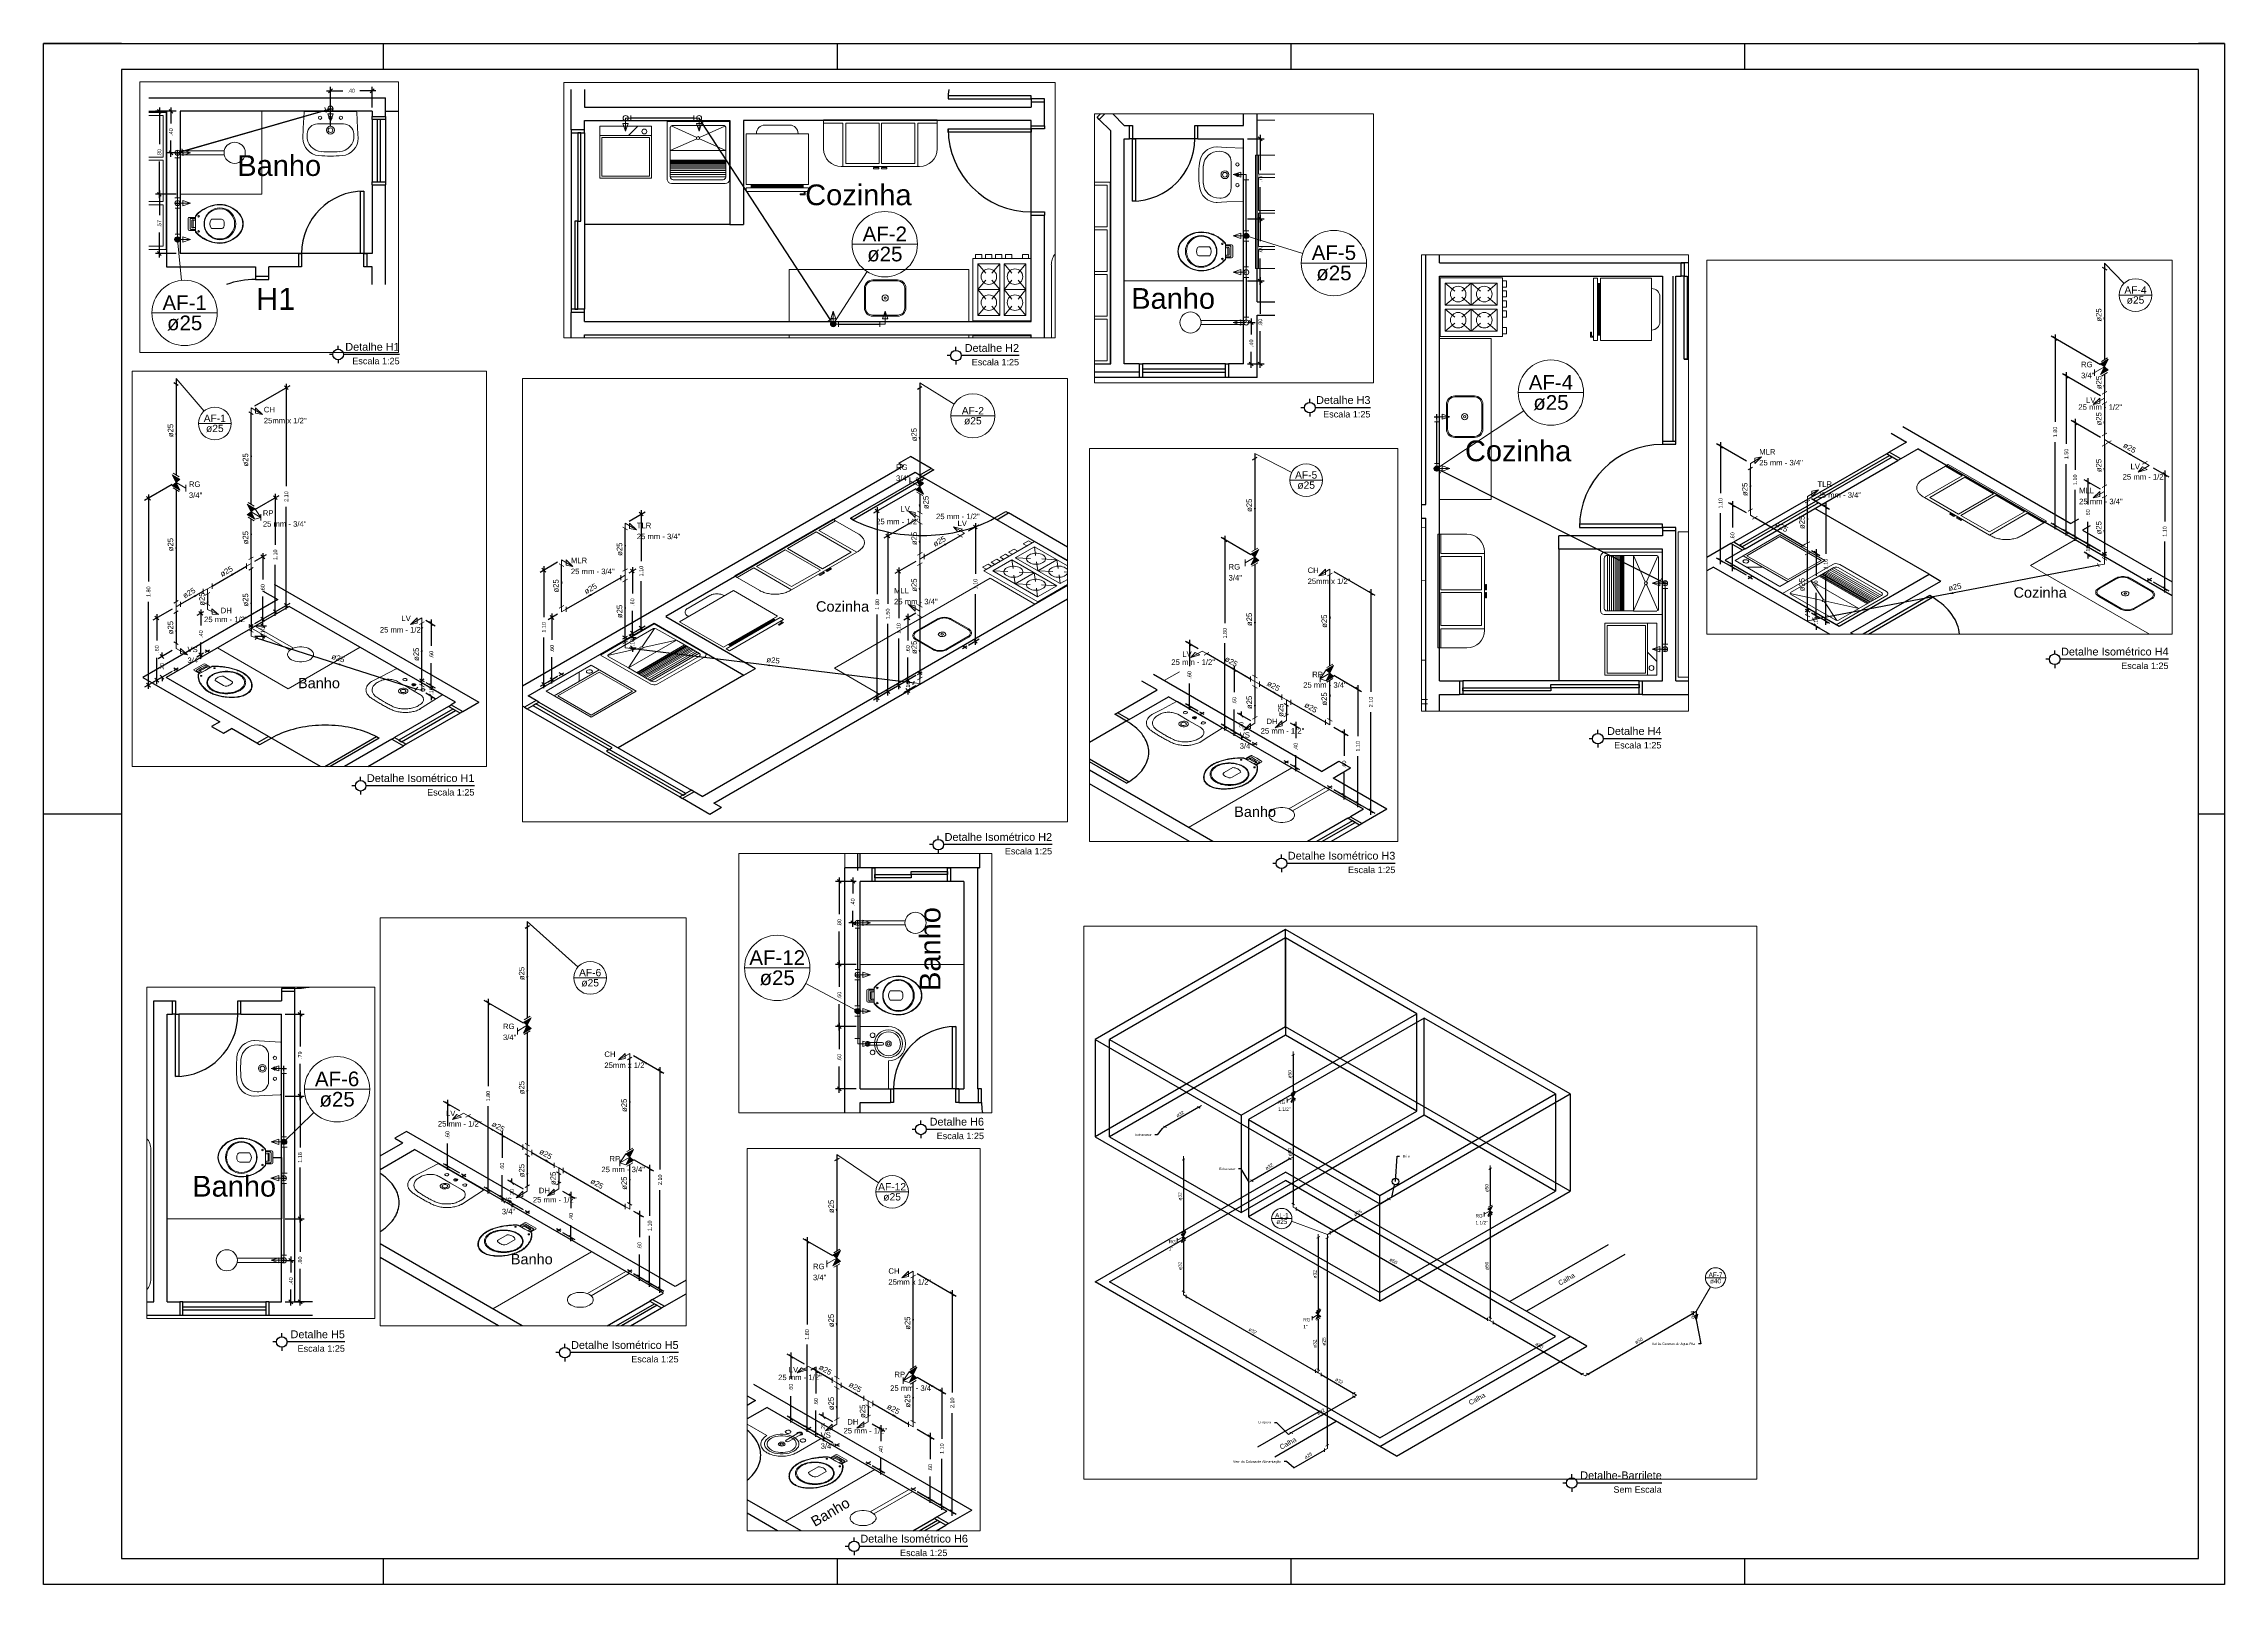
# Paper-space layout 'P22' of a CAD drawing. Header units: inches, sheet in millimetres. Extents: x 32 to 873, y 2 to 596.
# The model-space entities are those that its viewports show. They can reach past a viewport. Long polylines and large blocks are cut down to what shows.
import ezdxf
from ezdxf.enums import TextEntityAlignment as Align

# ---------------------------------------------------------------- set-up
doc = ezdxf.new("R2010")
doc.units = ezdxf.units.IN
doc.header["$MEASUREMENT"] = 0
doc.linetypes.add('Dashed', pattern=[0.75, 0.5, -0.25])
for name, color, linetype, lineweight in [('AF-Colunas', 8, 'Continuous', 30), ('AF-Conexões detalhe', 8, 'Continuous', 20), ('AF-Indicação coluna', 5, 'Continuous', 20), ('AF-Sentido tubo', 8, 'Continuous', 20), ('AF-Textos coluna', 7, 'Continuous', 20), ('AF-Textos conexão', 7, 'Continuous', 20), ('AF-Textos tubo', 7, 'Continuous', 20), ('AF-Tubos detalhe', 170, 'Continuous', 30), ('AL-Conexões detalhe', 8, 'Continuous', 20), ('AL-Indicação coluna', 5, 'Continuous', 20), ('AL-Sentido tubo', 9, 'Continuous', 20), ('AL-Textos coluna', 7, 'Continuous', 20), ('AL-Textos tubo', 7, 'Continuous', 20), ('AL-Tubos detalhe', 3, 'Continuous', 30), ('DI-Detalhes', 6, 'Dashed', 30), ('Simbolos', 8, 'Continuous', 20), ('xcota', 1, 'Continuous', 30), ('xEIXO', 3, 'Continuous', 30), ('XJANELAS E PORTAS', 4, 'Continuous', 30), ('xMOVEIS', 253, 'Continuous', 20), ('xMURO', 4, 'Continuous', 20), ('XPAREDE', 7, 'Continuous', 30), ('xPISO', 4, 'Continuous', 30), ('xTEXTO', 7, 'Continuous', 20)]:
    doc.layers.add(name, color=color, linetype=linetype, lineweight=lineweight)
for name, color, linetype in [('FINO-03', 3, 'Continuous'), ('Texto', 7, 'Continuous'), ('vw', 221, 'Continuous')]:
    doc.layers.add(name, color=color, linetype=linetype)
doc.styles.add('Arial', font='arial.ttf')
doc.dimstyles.new('cota-25', dxfattribs={"dimtxt": 0.0375, "dimasz": 0.0375, "dimexe": 0.0375, "dimexo": 0.0375, "dimgap": 0.05, "dimtad": 0, "dimzin": 4, "dimdsep": 46, "dimtxsty": 'Arial', "dimblk": 'OBLIQUE', "dimcen": 0.0375, "dimdle": 0.0375, "dimclrd": 256, "dimclrt": 4, "dimadec": 0, "dimazin": 1, "dimtfac": 1, "dimtix": 1, "dimtofl": 0, "dimtmove": 0, "dimatfit": 3, "dimfxl": 0, "dimtolj": 1, "dimtzin": 0, "dimlwd": -1, "dimarcsym": 0})

# ---------------------------------------------------------------- blocks, each defined once
blk = doc.blocks.new('A1')
for p, q in [((30, 594), (0, 594)), ((131, 594), (131, 584)), ((306, 594), (306, 584)), ((481, 594), (481, 584)), ((656, 594), (656, 584)), ((841, 594), (831, 594)), ((30, 297), (0, 297)), ((131, 10), (131, 0)), ((306, 10), (306, 0)), ((481, 10), (481, 0))]:
    blk.add_line(p, q)
blk.add_lwpolyline([(841, 0), (0, 0), (0, 594), (841, 594)], close=True)
at = {"color": 2}
blk.add_lwpolyline([(831, 10), (831, 584), (30, 584), (30, 10), (831, 10)], dxfattribs=at)
for points in [[(841, 297), (831, 297)], [(656, 10), (656, 0)]]:
    blk.add_lwpolyline(points)
blk = doc.blocks.new('_Closed')
at = {"color": 0, "linetype": 'ByBlock', "lineweight": -2}
for p, q in [((-1, 0.166667), (0, 0)), ((-1, 0.166667), (-1, -0.166667)), ((0, 0), (-1, -0.166667)), ((0, 0), (-1, 0))]:
    blk.add_line(p, q, dxfattribs=at)
blk = doc.blocks.new('_Oblique')
at = {"color": 0, "linetype": 'ByBlock', "lineweight": -2}
blk.add_line((-0.5, -0.5), (0.5, 0.5), dxfattribs=at)
blk = doc.blocks.new('*D4')
at = {"layer": 'Defpoints', "color": 0, "transparency": 16777216}
for p in [(29.46, -63.861), (29.596, -63.783), (29.596, -63.983)]:
    blk.add_point(p, dxfattribs=at)
at = {"layer": 'xcota', "color": 0, "lineweight": -2, "transparency": 16777216}
for p, q in [((29.558, -63.805), (29.422, -63.883)), ((29.558, -64.005), (29.422, -64.083))]:
    blk.add_line(p, q, dxfattribs=at)
at = {"layer": 'xcota', "transparency": 16777216}
for p, q in [((29.46, -63.861), (29.46, -63.824)), ((29.46, -64.061), (29.46, -64.099))]:
    blk.add_line(p, q, dxfattribs=at)
at = {"layer": 'xcota', "transparency": 16777216, "xscale": 0.0375, "yscale": 0.0375, "zscale": 0.0375}
for p, rotation in [((29.46, -63.861), 270), ((29.46, -64.061), 90)]:
    blk.add_blockref('_Oblique', p, dxfattribs=dict(at, rotation=rotation))
at = {"layer": 'xcota', "color": 4, "transparency": 16777216, "insert": (29.46, -63.961), "char_height": 0.0375, "attachment_point": 5, "rotation": 90, "style": 'Arial'}
blk.add_mtext('\\A1;.20', dxfattribs=at)
blk = doc.blocks.new('*D5')
at = {"layer": 'Defpoints', "color": 0, "transparency": 16777216}
for p in [(29.41, -63.49), (29.596, -63.383), (29.596, -63.983)]:
    blk.add_point(p, dxfattribs=at)
at = {"layer": 'xcota', "color": 0, "lineweight": -2, "transparency": 16777216}
for p, q in [((29.558, -63.405), (29.372, -63.512)), ((29.558, -64.005), (29.372, -64.112))]:
    blk.add_line(p, q, dxfattribs=at)
at = {"layer": 'xcota', "transparency": 16777216}
for p, q in [((29.41, -63.453), (29.41, -63.708)), ((29.41, -64.128), (29.41, -63.873))]:
    blk.add_line(p, q, dxfattribs=at)
at = {"layer": 'xcota', "transparency": 16777216, "xscale": 0.0375, "yscale": 0.0375, "zscale": 0.0375}
for p, rotation in [((29.41, -63.49), 90), ((29.41, -64.09), 270)]:
    blk.add_blockref('_Oblique', p, dxfattribs=dict(at, rotation=rotation))
at = {"layer": 'xcota', "color": 4, "transparency": 16777216, "insert": (29.41, -63.79), "char_height": 0.0375, "attachment_point": 5, "rotation": 90, "style": 'Arial'}
blk.add_mtext('\\A1;.60', dxfattribs=at)
blk = doc.blocks.new('*D6')
at = {"layer": 'Defpoints', "color": 0, "transparency": 16777216}
for p in [(29.596, -62.183), (29.329, -62.337), (29.596, -63.983)]:
    blk.add_point(p, dxfattribs=at)
at = {"layer": 'xcota', "color": 0, "lineweight": -2, "transparency": 16777216}
for p, q in [((29.558, -62.205), (29.292, -62.358)), ((29.558, -64.005), (29.292, -64.158))]:
    blk.add_line(p, q, dxfattribs=at)
at = {"layer": 'xcota', "transparency": 16777216}
for p, q in [((29.329, -62.299), (29.329, -63.14)), ((29.329, -64.174), (29.329, -63.334))]:
    blk.add_line(p, q, dxfattribs=at)
at = {"layer": 'xcota', "transparency": 16777216, "xscale": 0.0375, "yscale": 0.0375, "zscale": 0.0375}
for p, rotation in [((29.329, -62.337), 90), ((29.329, -64.137), 270)]:
    blk.add_blockref('_Oblique', p, dxfattribs=dict(at, rotation=rotation))
at = {"layer": 'xcota', "color": 4, "transparency": 16777216, "insert": (29.329, -63.237), "char_height": 0.0375, "attachment_point": 5, "rotation": 90, "style": 'Arial'}
blk.add_mtext('\\A1;1.80', dxfattribs=at)
blk = doc.blocks.new('*D7')
at = {"layer": 'Defpoints', "color": 0, "transparency": 16777216}
for p in [(29.835, -63.445), (29.899, -63.408), (29.899, -63.808)]:
    blk.add_point(p, dxfattribs=at)
at = {"layer": 'xcota', "color": 0, "lineweight": -2, "transparency": 16777216}
for p, q in [((29.861, -63.43), (29.797, -63.467)), ((29.861, -63.83), (29.797, -63.867))]:
    blk.add_line(p, q, dxfattribs=at)
at = {"layer": 'xcota', "transparency": 16777216}
for p, q in [((29.835, -63.407), (29.835, -63.562)), ((29.835, -63.883), (29.835, -63.728))]:
    blk.add_line(p, q, dxfattribs=at)
at = {"layer": 'xcota', "transparency": 16777216, "xscale": 0.0375, "yscale": 0.0375, "zscale": 0.0375}
for p, rotation in [((29.835, -63.445), 90), ((29.835, -63.845), 270)]:
    blk.add_blockref('_Oblique', p, dxfattribs=dict(at, rotation=rotation))
at = {"layer": 'xcota', "color": 4, "transparency": 16777216, "insert": (29.835, -63.645), "char_height": 0.0375, "attachment_point": 5, "rotation": 90, "style": 'Arial'}
blk.add_mtext('\\A1;.40', dxfattribs=at)
blk = doc.blocks.new('*D8')
at = {"layer": 'Defpoints', "color": 0, "transparency": 16777216}
for p in [(30.319, -63.566), (30.319, -63.666), (30.431, -63.566)]:
    blk.add_point(p, dxfattribs=at)
at = {"layer": 'xcota', "color": 0, "lineweight": -2, "transparency": 16777216}
for p, q in [((30.356, -63.566), (30.468, -63.566)), ((30.356, -63.666), (30.468, -63.666))]:
    blk.add_line(p, q, dxfattribs=at)
at = {"layer": 'xcota', "transparency": 16777216}
for p, q in [((30.431, -63.566), (30.431, -63.528)), ((30.431, -63.666), (30.431, -63.703))]:
    blk.add_line(p, q, dxfattribs=at)
at = {"layer": 'xcota', "transparency": 16777216, "xscale": 0.0375, "yscale": 0.0375, "zscale": 0.0375}
for p, rotation in [((30.431, -63.566), 270), ((30.431, -63.666), 90)]:
    blk.add_blockref('_Oblique', p, dxfattribs=dict(at, rotation=rotation))
at = {"layer": 'xcota', "color": 4, "transparency": 16777216, "insert": (30.431, -63.616), "char_height": 0.0375, "attachment_point": 5, "rotation": 90, "style": 'Arial'}
blk.add_mtext('\\A1;.10', dxfattribs=at)
blk = doc.blocks.new('*D9')
at = {"layer": 'Defpoints', "color": 0, "transparency": 16777216}
for p in [(30.319, -62.966), (30.431, -62.901), (30.319, -63.566)]:
    blk.add_point(p, dxfattribs=at)
at = {"layer": 'xcota', "transparency": 16777216}
for p, q in [((30.431, -62.864), (30.431, -63.118)), ((30.431, -63.538), (30.431, -63.284))]:
    blk.add_line(p, q, dxfattribs=at)
at = {"layer": 'xcota', "color": 0, "lineweight": -2, "transparency": 16777216}
for p, q in [((30.356, -62.944), (30.468, -62.879)), ((30.356, -63.544), (30.468, -63.479))]:
    blk.add_line(p, q, dxfattribs=at)
at = {"layer": 'xcota', "transparency": 16777216, "xscale": 0.0375, "yscale": 0.0375, "zscale": 0.0375}
for p, rotation in [((30.431, -62.901), 90), ((30.431, -63.501), 270)]:
    blk.add_blockref('_Oblique', p, dxfattribs=dict(at, rotation=rotation))
at = {"layer": 'xcota', "color": 4, "transparency": 16777216, "insert": (30.431, -63.201), "char_height": 0.0375, "attachment_point": 5, "rotation": 90, "style": 'Arial'}
blk.add_mtext('\\A1;.60', dxfattribs=at)
blk = doc.blocks.new('*D10')
at = {"layer": 'Defpoints', "color": 0, "transparency": 16777216}
for p in [(30.552, -62.331), (30.319, -62.466), (30.319, -63.566)]:
    blk.add_point(p, dxfattribs=at)
at = {"layer": 'xcota', "color": 0, "lineweight": -2, "transparency": 16777216}
for p, q in [((30.356, -62.444), (30.59, -62.309)), ((30.356, -63.544), (30.59, -63.409))]:
    blk.add_line(p, q, dxfattribs=at)
at = {"layer": 'xcota', "transparency": 16777216}
for p, q in [((30.552, -62.293), (30.552, -62.784)), ((30.552, -63.468), (30.552, -62.978))]:
    blk.add_line(p, q, dxfattribs=at)
at = {"layer": 'xcota', "transparency": 16777216, "xscale": 0.0375, "yscale": 0.0375, "zscale": 0.0375}
for p, rotation in [((30.552, -62.331), 90), ((30.552, -63.431), 270)]:
    blk.add_blockref('_Oblique', p, dxfattribs=dict(at, rotation=rotation))
at = {"layer": 'xcota', "color": 4, "transparency": 16777216, "insert": (30.552, -62.881), "char_height": 0.0375, "attachment_point": 5, "rotation": 90, "style": 'Arial'}
blk.add_mtext('\\A1;1.10', dxfattribs=at)
blk = doc.blocks.new('*D11')
at = {"layer": 'Defpoints', "color": 0, "transparency": 16777216}
for p in [(30.658, -61.27), (30.319, -61.466), (30.319, -63.566)]:
    blk.add_point(p, dxfattribs=at)
at = {"layer": 'xcota', "color": 0, "lineweight": -2, "transparency": 16777216}
for p, q in [((30.356, -61.444), (30.695, -61.248)), ((30.356, -63.544), (30.695, -63.348))]:
    blk.add_line(p, q, dxfattribs=at)
at = {"layer": 'xcota', "transparency": 16777216}
for p, q in [((30.658, -61.232), (30.658, -62.221)), ((30.658, -63.407), (30.658, -62.419))]:
    blk.add_line(p, q, dxfattribs=at)
at = {"layer": 'xcota', "transparency": 16777216, "xscale": 0.0375, "yscale": 0.0375, "zscale": 0.0375}
for p, rotation in [((30.658, -61.27), 90), ((30.658, -63.37), 270)]:
    blk.add_blockref('_Oblique', p, dxfattribs=dict(at, rotation=rotation))
at = {"layer": 'xcota', "color": 4, "transparency": 16777216, "insert": (30.658, -62.32), "char_height": 0.0375, "attachment_point": 5, "rotation": 90, "style": 'Arial'}
blk.add_mtext('\\A1;2.10', dxfattribs=at)
blk = doc.blocks.new('*D12')
at = {"layer": 'Defpoints', "color": 0, "transparency": 16777216}
for p in [(31.964, -64.09), (31.964, -64.19), (32.056, -64.143)]:
    blk.add_point(p, dxfattribs=at)
at = {"layer": 'xcota', "color": 0, "lineweight": -2, "transparency": 16777216}
for p, q in [((32.002, -64.112), (32.094, -64.165)), ((32.002, -64.212), (32.094, -64.265))]:
    blk.add_line(p, q, dxfattribs=at)
at = {"layer": 'xcota', "transparency": 16777216}
for p, q in [((32.056, -64.143), (32.056, -64.106)), ((32.056, -64.243), (32.056, -64.281))]:
    blk.add_line(p, q, dxfattribs=at)
at = {"layer": 'xcota', "transparency": 16777216, "xscale": 0.0375, "yscale": 0.0375, "zscale": 0.0375}
for p, rotation in [((32.056, -64.143), 270), ((32.056, -64.243), 90)]:
    blk.add_blockref('_Oblique', p, dxfattribs=dict(at, rotation=rotation))
at = {"layer": 'xcota', "color": 4, "transparency": 16777216, "insert": (32.056, -64.193), "char_height": 0.0375, "attachment_point": 5, "rotation": 90, "style": 'Arial'}
blk.add_mtext('\\A1;.10', dxfattribs=at)
blk = doc.blocks.new('*D13')
at = {"layer": 'Defpoints', "color": 0, "transparency": 16777216}
for p in [(31.964, -63.49), (32.056, -63.543), (31.964, -64.09)]:
    blk.add_point(p, dxfattribs=at)
at = {"layer": 'xcota', "color": 0, "lineweight": -2, "transparency": 16777216}
for p, q in [((32.002, -63.512), (32.094, -63.565)), ((32.002, -64.112), (32.094, -64.165))]:
    blk.add_line(p, q, dxfattribs=at)
at = {"layer": 'xcota', "transparency": 16777216}
for p, q in [((32.056, -63.506), (32.056, -63.76)), ((32.056, -64.181), (32.056, -63.926))]:
    blk.add_line(p, q, dxfattribs=at)
at = {"layer": 'xcota', "transparency": 16777216, "xscale": 0.0375, "yscale": 0.0375, "zscale": 0.0375}
for p, rotation in [((32.056, -63.543), 90), ((32.056, -64.143), 270)]:
    blk.add_blockref('_Oblique', p, dxfattribs=dict(at, rotation=rotation))
at = {"layer": 'xcota', "color": 4, "transparency": 16777216, "insert": (32.056, -63.843), "char_height": 0.0375, "attachment_point": 5, "rotation": 90, "style": 'Arial'}
blk.add_mtext('\\A1;.60', dxfattribs=at)
blk = doc.blocks.new('*D14')
at = {"layer": 'Defpoints', "color": 0, "transparency": 16777216}
for p in [(34.289, -57.7), (34.289, -57.8), (34.358, -57.7)]:
    blk.add_point(p, dxfattribs=at)
at = {"layer": 'xcota', "color": 0, "lineweight": -2, "transparency": 16777216}
for p, q in [((34.326, -57.7), (34.396, -57.7)), ((34.326, -57.8), (34.396, -57.8))]:
    blk.add_line(p, q, dxfattribs=at)
at = {"layer": 'xcota', "transparency": 16777216}
for p, q in [((34.358, -57.7), (34.358, -57.663)), ((34.358, -57.8), (34.358, -57.838))]:
    blk.add_line(p, q, dxfattribs=at)
at = {"layer": 'xcota', "transparency": 16777216, "xscale": 0.0375, "yscale": 0.0375, "zscale": 0.0375}
for p, rotation in [((34.358, -57.7), 270), ((34.358, -57.8), 90)]:
    blk.add_blockref('_Oblique', p, dxfattribs=dict(at, rotation=rotation))
at = {"layer": 'xcota', "color": 4, "transparency": 16777216, "insert": (34.358, -57.75), "char_height": 0.0375, "attachment_point": 5, "rotation": 90, "style": 'Arial'}
blk.add_mtext('\\A1;.10', dxfattribs=at)
blk = doc.blocks.new('*D15')
at = {"layer": 'Defpoints', "color": 0, "transparency": 16777216}
for p in [(34.289, -57.1), (34.358, -57.06), (34.289, -57.7)]:
    blk.add_point(p, dxfattribs=at)
at = {"layer": 'xcota', "color": 0, "lineweight": -2, "transparency": 16777216}
for p, q in [((34.326, -57.079), (34.396, -57.039)), ((34.326, -57.679), (34.396, -57.639))]:
    blk.add_line(p, q, dxfattribs=at)
at = {"layer": 'xcota', "transparency": 16777216}
for p, q in [((34.358, -57.023), (34.358, -57.278)), ((34.358, -57.698), (34.358, -57.443))]:
    blk.add_line(p, q, dxfattribs=at)
at = {"layer": 'xcota', "transparency": 16777216, "xscale": 0.0375, "yscale": 0.0375, "zscale": 0.0375}
for p, rotation in [((34.358, -57.06), 90), ((34.358, -57.66), 270)]:
    blk.add_blockref('_Oblique', p, dxfattribs=dict(at, rotation=rotation))
at = {"layer": 'xcota', "color": 4, "transparency": 16777216, "insert": (34.358, -57.36), "char_height": 0.0375, "attachment_point": 5, "rotation": 90, "style": 'Arial'}
blk.add_mtext('\\A1;.60', dxfattribs=at)
blk = doc.blocks.new('*D16')
at = {"layer": 'Defpoints', "color": 0, "transparency": 16777216}
for p in [(34.444, -56.511), (34.289, -56.6), (34.289, -57.7)]:
    blk.add_point(p, dxfattribs=at)
at = {"layer": 'xcota', "color": 0, "lineweight": -2, "transparency": 16777216}
for p, q in [((34.326, -56.579), (34.482, -56.489)), ((34.326, -57.679), (34.482, -57.589))]:
    blk.add_line(p, q, dxfattribs=at)
at = {"layer": 'xcota', "transparency": 16777216}
for p, q in [((34.444, -56.473), (34.444, -56.964)), ((34.444, -57.648), (34.444, -57.157))]:
    blk.add_line(p, q, dxfattribs=at)
at = {"layer": 'xcota', "transparency": 16777216, "xscale": 0.0375, "yscale": 0.0375, "zscale": 0.0375}
for p, rotation in [((34.444, -56.511), 90), ((34.444, -57.611), 270)]:
    blk.add_blockref('_Oblique', p, dxfattribs=dict(at, rotation=rotation))
at = {"layer": 'xcota', "color": 4, "transparency": 16777216, "insert": (34.444, -57.061), "char_height": 0.0375, "attachment_point": 5, "rotation": 90, "style": 'Arial'}
blk.add_mtext('\\A1;1.10', dxfattribs=at)
blk = doc.blocks.new('*D17')
at = {"layer": 'Defpoints', "color": 0, "transparency": 16777216}
for p in [(33.583, -57.508), (33.676, -57.454), (33.676, -58.054)]:
    blk.add_point(p, dxfattribs=at)
at = {"layer": 'xcota', "color": 0, "lineweight": -2, "transparency": 16777216}
for p, q in [((33.638, -57.476), (33.545, -57.53)), ((33.638, -58.076), (33.545, -58.13))]:
    blk.add_line(p, q, dxfattribs=at)
at = {"layer": 'xcota', "transparency": 16777216}
for p, q in [((33.583, -57.471), (33.583, -57.725)), ((33.583, -58.146), (33.583, -57.891))]:
    blk.add_line(p, q, dxfattribs=at)
at = {"layer": 'xcota', "transparency": 16777216, "xscale": 0.0375, "yscale": 0.0375, "zscale": 0.0375}
for p, rotation in [((33.583, -57.508), 90), ((33.583, -58.108), 270)]:
    blk.add_blockref('_Oblique', p, dxfattribs=dict(at, rotation=rotation))
at = {"layer": 'xcota', "color": 4, "transparency": 16777216, "insert": (33.583, -57.808), "char_height": 0.0375, "attachment_point": 5, "rotation": 90, "style": 'Arial'}
blk.add_mtext('\\A1;.60', dxfattribs=at)
blk = doc.blocks.new('*D18')
at = {"layer": 'Defpoints', "color": 0, "transparency": 16777216}
for p in [(33.676, -56.954), (33.505, -57.053), (33.676, -58.054)]:
    blk.add_point(p, dxfattribs=at)
at = {"layer": 'xcota', "color": 0, "lineweight": -2, "transparency": 16777216}
for p, q in [((33.638, -56.976), (33.468, -57.074)), ((33.638, -58.076), (33.468, -58.174))]:
    blk.add_line(p, q, dxfattribs=at)
at = {"layer": 'xcota', "transparency": 16777216}
for p, q in [((33.505, -57.015), (33.505, -57.506)), ((33.505, -58.19), (33.505, -57.7))]:
    blk.add_line(p, q, dxfattribs=at)
at = {"layer": 'xcota', "transparency": 16777216, "xscale": 0.0375, "yscale": 0.0375, "zscale": 0.0375}
for p, rotation in [((33.505, -57.053), 90), ((33.505, -58.153), 270)]:
    blk.add_blockref('_Oblique', p, dxfattribs=dict(at, rotation=rotation))
at = {"layer": 'xcota', "color": 4, "transparency": 16777216, "insert": (33.505, -57.603), "char_height": 0.0375, "attachment_point": 5, "rotation": 90, "style": 'Arial'}
blk.add_mtext('\\A1;1.10', dxfattribs=at)
blk = doc.blocks.new('*D19')
at = {"layer": 'Defpoints', "color": 0, "transparency": 16777216}
for p in [(37.562, -56.696), (37.665, -56.636), (37.562, -57.796)]:
    blk.add_point(p, dxfattribs=at)
at = {"layer": 'xcota', "color": 0, "lineweight": -2, "transparency": 16777216}
for p, q in [((37.6, -56.674), (37.703, -56.614)), ((37.6, -57.774), (37.703, -57.714))]:
    blk.add_line(p, q, dxfattribs=at)
at = {"layer": 'xcota', "transparency": 16777216}
for p, q in [((37.665, -56.598), (37.665, -57.089)), ((37.665, -57.773), (37.665, -57.283))]:
    blk.add_line(p, q, dxfattribs=at)
at = {"layer": 'xcota', "transparency": 16777216, "xscale": 0.0375, "yscale": 0.0375, "zscale": 0.0375}
for p, rotation in [((37.665, -56.636), 90), ((37.665, -57.736), 270)]:
    blk.add_blockref('_Oblique', p, dxfattribs=dict(at, rotation=rotation))
at = {"layer": 'xcota', "color": 4, "transparency": 16777216, "insert": (37.665, -57.186), "char_height": 0.0375, "attachment_point": 5, "rotation": 90, "style": 'Arial'}
blk.add_mtext('\\A1;1.10', dxfattribs=at)
blk = doc.blocks.new('*D20')
at = {"layer": 'Defpoints', "color": 0, "transparency": 16777216}
for p in [(37.015, -58.112), (37.129, -58.046), (37.129, -58.146)]:
    blk.add_point(p, dxfattribs=at)
at = {"layer": 'xcota', "color": 0, "lineweight": -2, "transparency": 16777216}
for p, q in [((37.091, -58.067), (36.977, -58.133)), ((37.091, -58.167), (36.977, -58.233))]:
    blk.add_line(p, q, dxfattribs=at)
at = {"layer": 'xcota', "transparency": 16777216}
for p, q in [((37.015, -58.112), (37.015, -58.074)), ((37.015, -58.212), (37.015, -58.249))]:
    blk.add_line(p, q, dxfattribs=at)
at = {"layer": 'xcota', "transparency": 16777216, "xscale": 0.0375, "yscale": 0.0375, "zscale": 0.0375}
for p, rotation in [((37.015, -58.112), 270), ((37.015, -58.212), 90)]:
    blk.add_blockref('_Oblique', p, dxfattribs=dict(at, rotation=rotation))
at = {"layer": 'xcota', "color": 4, "transparency": 16777216, "insert": (37.015, -58.162), "char_height": 0.0375, "attachment_point": 5, "rotation": 90, "style": 'Arial'}
blk.add_mtext('\\A1;.10', dxfattribs=at)
blk = doc.blocks.new('*D21')
at = {"layer": 'Defpoints', "color": 0, "transparency": 16777216}
for p in [(37.015, -57.512), (37.129, -57.446), (37.129, -58.046)]:
    blk.add_point(p, dxfattribs=at)
at = {"layer": 'xcota', "color": 0, "lineweight": -2, "transparency": 16777216}
for p, q in [((37.091, -57.467), (36.977, -57.533)), ((37.091, -58.067), (36.977, -58.133))]:
    blk.add_line(p, q, dxfattribs=at)
at = {"layer": 'xcota', "transparency": 16777216}
for p, q in [((37.015, -57.474), (37.015, -57.729)), ((37.015, -58.149), (37.015, -57.894))]:
    blk.add_line(p, q, dxfattribs=at)
at = {"layer": 'xcota', "transparency": 16777216, "xscale": 0.0375, "yscale": 0.0375, "zscale": 0.0375}
for p, rotation in [((37.015, -57.512), 90), ((37.015, -58.112), 270)]:
    blk.add_blockref('_Oblique', p, dxfattribs=dict(at, rotation=rotation))
at = {"layer": 'xcota', "color": 4, "transparency": 16777216, "insert": (37.015, -57.812), "char_height": 0.0375, "attachment_point": 5, "rotation": 90, "style": 'Arial'}
blk.add_mtext('\\A1;.60', dxfattribs=at)
blk = doc.blocks.new('*D22')
at = {"layer": 'Defpoints', "color": 0, "transparency": 16777216}
for p in [(37.129, -56.946), (36.926, -57.063), (37.129, -58.046)]:
    blk.add_point(p, dxfattribs=at)
at = {"layer": 'xcota', "color": 0, "lineweight": -2, "transparency": 16777216}
for p, q in [((37.091, -56.967), (36.889, -57.084)), ((37.091, -58.067), (36.889, -58.184))]:
    blk.add_line(p, q, dxfattribs=at)
at = {"layer": 'xcota', "transparency": 16777216}
for p, q in [((36.926, -57.025), (36.926, -57.516)), ((36.926, -58.2), (36.926, -57.71))]:
    blk.add_line(p, q, dxfattribs=at)
at = {"layer": 'xcota', "transparency": 16777216, "xscale": 0.0375, "yscale": 0.0375, "zscale": 0.0375}
for p, rotation in [((36.926, -57.063), 90), ((36.926, -58.163), 270)]:
    blk.add_blockref('_Oblique', p, dxfattribs=dict(at, rotation=rotation))
at = {"layer": 'xcota', "color": 4, "transparency": 16777216, "insert": (36.926, -57.613), "char_height": 0.0375, "attachment_point": 5, "rotation": 90, "style": 'Arial'}
blk.add_mtext('\\A1;1.10', dxfattribs=at)
blk = doc.blocks.new('*D23')
at = {"layer": 'Defpoints', "color": 0, "transparency": 16777216}
for p in [(37.129, -56.546), (36.821, -56.723), (37.129, -58.046)]:
    blk.add_point(p, dxfattribs=at)
at = {"layer": 'xcota', "color": 0, "lineweight": -2, "transparency": 16777216}
for p, q in [((37.091, -56.567), (36.784, -56.745)), ((37.091, -58.067), (36.784, -58.245))]:
    blk.add_line(p, q, dxfattribs=at)
at = {"layer": 'xcota', "transparency": 16777216}
for p, q in [((36.821, -56.686), (36.821, -57.376)), ((36.821, -58.261), (36.821, -57.57))]:
    blk.add_line(p, q, dxfattribs=at)
at = {"layer": 'xcota', "transparency": 16777216, "xscale": 0.0375, "yscale": 0.0375, "zscale": 0.0375}
for p, rotation in [((36.821, -56.723), 90), ((36.821, -58.223), 270)]:
    blk.add_blockref('_Oblique', p, dxfattribs=dict(at, rotation=rotation))
at = {"layer": 'xcota', "color": 4, "transparency": 16777216, "insert": (36.821, -57.473), "char_height": 0.0375, "attachment_point": 5, "rotation": 90, "style": 'Arial'}
blk.add_mtext('\\A1;1.50', dxfattribs=at)
blk = doc.blocks.new('*D24')
at = {"layer": 'Defpoints', "color": 0, "transparency": 16777216}
for p in [(37.129, -56.246), (36.719, -56.482), (37.129, -58.046)]:
    blk.add_point(p, dxfattribs=at)
at = {"layer": 'xcota', "color": 0, "lineweight": -2, "transparency": 16777216}
for p, q in [((37.091, -56.267), (36.682, -56.504)), ((37.091, -58.067), (36.682, -58.304))]:
    blk.add_line(p, q, dxfattribs=at)
at = {"layer": 'xcota', "transparency": 16777216}
for p, q in [((36.719, -56.445), (36.719, -57.285)), ((36.719, -58.32), (36.719, -57.479))]:
    blk.add_line(p, q, dxfattribs=at)
at = {"layer": 'xcota', "transparency": 16777216, "xscale": 0.0375, "yscale": 0.0375, "zscale": 0.0375}
for p, rotation in [((36.719, -56.482), 90), ((36.719, -58.282), 270)]:
    blk.add_blockref('_Oblique', p, dxfattribs=dict(at, rotation=rotation))
at = {"layer": 'xcota', "color": 4, "transparency": 16777216, "insert": (36.719, -57.382), "char_height": 0.0375, "attachment_point": 5, "rotation": 90, "style": 'Arial'}
blk.add_mtext('\\A1;1.80', dxfattribs=at)
blk = doc.blocks.new('*D25')
at = {"layer": 'Defpoints', "color": 0, "transparency": 16777216}
for p in [(43.926, -57.574), (44.099, -57.674), (44.099, -58.274)]:
    blk.add_point(p, dxfattribs=at)
at = {"layer": 'xcota', "color": 0, "lineweight": -2, "transparency": 16777216}
for p, q in [((44.061, -57.652), (43.889, -57.553)), ((44.061, -58.252), (43.889, -58.153))]:
    blk.add_line(p, q, dxfattribs=at)
at = {"layer": 'xcota', "transparency": 16777216}
for p, q in [((43.926, -57.537), (43.926, -57.792)), ((43.926, -58.212), (43.926, -57.957))]:
    blk.add_line(p, q, dxfattribs=at)
at = {"layer": 'xcota', "transparency": 16777216, "xscale": 0.0375, "yscale": 0.0375, "zscale": 0.0375}
for p, rotation in [((43.926, -57.574), 90), ((43.926, -58.174), 270)]:
    blk.add_blockref('_Oblique', p, dxfattribs=dict(at, rotation=rotation))
at = {"layer": 'xcota', "color": 4, "transparency": 16777216, "insert": (43.926, -57.874), "char_height": 0.0375, "attachment_point": 5, "rotation": 90, "style": 'Arial'}
blk.add_mtext('\\A1;.60', dxfattribs=at)
blk = doc.blocks.new('*D26')
at = {"layer": 'Defpoints', "color": 0, "transparency": 16777216}
for p in [(43.811, -57.008), (44.099, -57.174), (44.099, -58.274)]:
    blk.add_point(p, dxfattribs=at)
at = {"layer": 'xcota', "transparency": 16777216}
for p, q in [((43.811, -56.97), (43.811, -57.461)), ((43.811, -58.145), (43.811, -57.654))]:
    blk.add_line(p, q, dxfattribs=at)
at = {"layer": 'xcota', "color": 0, "lineweight": -2, "transparency": 16777216}
for p, q in [((44.061, -57.152), (43.773, -56.986)), ((44.061, -58.252), (43.773, -58.086))]:
    blk.add_line(p, q, dxfattribs=at)
at = {"layer": 'xcota', "transparency": 16777216, "xscale": 0.0375, "yscale": 0.0375, "zscale": 0.0375}
for p, rotation in [((43.811, -57.008), 90), ((43.811, -58.108), 270)]:
    blk.add_blockref('_Oblique', p, dxfattribs=dict(at, rotation=rotation))
at = {"layer": 'xcota', "color": 4, "transparency": 16777216, "insert": (43.811, -57.558), "char_height": 0.0375, "attachment_point": 5, "rotation": 90, "style": 'Arial'}
blk.add_mtext('\\A1;1.10', dxfattribs=at)
blk = doc.blocks.new('*D27')
at = {"layer": 'Defpoints', "color": 0, "transparency": 16777216}
for p in [(44.649, -58.592), (44.649, -58.692), (44.732, -58.739)]:
    blk.add_point(p, dxfattribs=at)
at = {"layer": 'xcota', "color": 0, "lineweight": -2, "transparency": 16777216}
for p, q in [((44.687, -58.613), (44.769, -58.661)), ((44.687, -58.713), (44.769, -58.761))]:
    blk.add_line(p, q, dxfattribs=at)
at = {"layer": 'xcota', "transparency": 16777216}
for p, q in [((44.732, -58.639), (44.732, -58.602)), ((44.732, -58.739), (44.732, -58.777))]:
    blk.add_line(p, q, dxfattribs=at)
at = {"layer": 'xcota', "transparency": 16777216, "xscale": 0.0375, "yscale": 0.0375, "zscale": 0.0375}
for p, rotation in [((44.732, -58.639), 270), ((44.732, -58.739), 90)]:
    blk.add_blockref('_Oblique', p, dxfattribs=dict(at, rotation=rotation))
at = {"layer": 'xcota', "color": 4, "transparency": 16777216, "insert": (44.732, -58.689), "char_height": 0.0375, "attachment_point": 5, "rotation": 90, "style": 'Arial'}
blk.add_mtext('\\A1;.10', dxfattribs=at)
blk = doc.blocks.new('*D28')
at = {"layer": 'Defpoints', "color": 0, "transparency": 16777216}
for p in [(44.649, -57.992), (44.732, -58.039), (44.649, -58.592)]:
    blk.add_point(p, dxfattribs=at)
at = {"layer": 'xcota', "color": 0, "lineweight": -2, "transparency": 16777216}
for p, q in [((44.687, -58.013), (44.769, -58.061)), ((44.687, -58.613), (44.769, -58.661))]:
    blk.add_line(p, q, dxfattribs=at)
at = {"layer": 'xcota', "transparency": 16777216}
for p, q in [((44.732, -58.002), (44.732, -58.257)), ((44.732, -58.677), (44.732, -58.422))]:
    blk.add_line(p, q, dxfattribs=at)
at = {"layer": 'xcota', "transparency": 16777216, "xscale": 0.0375, "yscale": 0.0375, "zscale": 0.0375}
for p, rotation in [((44.732, -58.039), 90), ((44.732, -58.639), 270)]:
    blk.add_blockref('_Oblique', p, dxfattribs=dict(at, rotation=rotation))
at = {"layer": 'xcota', "color": 4, "transparency": 16777216, "insert": (44.732, -58.339), "char_height": 0.0375, "attachment_point": 5, "rotation": 90, "style": 'Arial'}
blk.add_mtext('\\A1;.60', dxfattribs=at)
blk = doc.blocks.new('*D29')
at = {"layer": 'Defpoints', "color": 0, "transparency": 16777216}
for p in [(44.649, -57.492), (44.825, -57.593), (44.649, -58.592)]:
    blk.add_point(p, dxfattribs=at)
at = {"layer": 'xcota', "color": 0, "lineweight": -2, "transparency": 16777216}
for p, q in [((44.687, -57.513), (44.863, -57.615)), ((44.687, -58.613), (44.863, -58.715))]:
    blk.add_line(p, q, dxfattribs=at)
at = {"layer": 'xcota', "transparency": 16777216}
for p, q in [((44.825, -57.556), (44.825, -58.047)), ((44.825, -58.731), (44.825, -58.24))]:
    blk.add_line(p, q, dxfattribs=at)
at = {"layer": 'xcota', "transparency": 16777216, "xscale": 0.0375, "yscale": 0.0375, "zscale": 0.0375}
for p, rotation in [((44.825, -57.593), 90), ((44.825, -58.694), 270)]:
    blk.add_blockref('_Oblique', p, dxfattribs=dict(at, rotation=rotation))
at = {"layer": 'xcota', "color": 4, "transparency": 16777216, "insert": (44.825, -58.144), "char_height": 0.0375, "attachment_point": 5, "rotation": 90, "style": 'Arial'}
blk.add_mtext('\\A1;1.10', dxfattribs=at)
blk = doc.blocks.new('*D30')
at = {"layer": 'Defpoints', "color": 0, "transparency": 16777216}
for p in [(47.945, -57.194), (48.094, -57.281), (47.945, -58.294)]:
    blk.add_point(p, dxfattribs=at)
at = {"layer": 'xcota', "color": 0, "lineweight": -2, "transparency": 16777216}
for p, q in [((47.982, -57.216), (48.132, -57.302)), ((47.982, -58.316), (48.132, -58.402))]:
    blk.add_line(p, q, dxfattribs=at)
at = {"layer": 'xcota', "transparency": 16777216}
for p, q in [((48.094, -57.243), (48.094, -57.734)), ((48.094, -58.418), (48.094, -57.928))]:
    blk.add_line(p, q, dxfattribs=at)
at = {"layer": 'xcota', "transparency": 16777216, "xscale": 0.0375, "yscale": 0.0375, "zscale": 0.0375}
for p, rotation in [((48.094, -57.281), 90), ((48.094, -58.381), 270)]:
    blk.add_blockref('_Oblique', p, dxfattribs=dict(at, rotation=rotation))
at = {"layer": 'xcota', "color": 4, "transparency": 16777216, "insert": (48.094, -57.831), "char_height": 0.0375, "attachment_point": 5, "rotation": 90, "style": 'Arial'}
blk.add_mtext('\\A1;1.10', dxfattribs=at)
blk = doc.blocks.new('*D31')
at = {"layer": 'Defpoints', "color": 0, "transparency": 16777216}
for p in [(47.353, -57.953), (47.512, -58.044), (47.512, -58.144)]:
    blk.add_point(p, dxfattribs=at)
at = {"layer": 'xcota', "color": 0, "lineweight": -2, "transparency": 16777216}
for p, q in [((47.474, -58.023), (47.316, -57.931)), ((47.474, -58.123), (47.316, -58.031))]:
    blk.add_line(p, q, dxfattribs=at)
at = {"layer": 'xcota', "transparency": 16777216}
for p, q in [((47.353, -57.953), (47.353, -57.915)), ((47.353, -58.053), (47.353, -58.09))]:
    blk.add_line(p, q, dxfattribs=at)
at = {"layer": 'xcota', "transparency": 16777216, "xscale": 0.0375, "yscale": 0.0375, "zscale": 0.0375}
for p, rotation in [((47.353, -57.953), 270), ((47.353, -58.053), 90)]:
    blk.add_blockref('_Oblique', p, dxfattribs=dict(at, rotation=rotation))
at = {"layer": 'xcota', "color": 4, "transparency": 16777216, "insert": (47.353, -58.003), "char_height": 0.0375, "attachment_point": 5, "rotation": 90, "style": 'Arial'}
blk.add_mtext('\\A1;.10', dxfattribs=at)
blk = doc.blocks.new('*D32')
at = {"layer": 'Defpoints', "color": 0, "transparency": 16777216}
for p in [(47.353, -57.353), (47.512, -57.444), (47.512, -58.044)]:
    blk.add_point(p, dxfattribs=at)
at = {"layer": 'xcota', "color": 0, "lineweight": -2, "transparency": 16777216}
for p, q in [((47.474, -57.423), (47.316, -57.331)), ((47.474, -58.023), (47.316, -57.931))]:
    blk.add_line(p, q, dxfattribs=at)
at = {"layer": 'xcota', "transparency": 16777216}
for p, q in [((47.353, -57.315), (47.353, -57.57)), ((47.353, -57.99), (47.353, -57.736))]:
    blk.add_line(p, q, dxfattribs=at)
at = {"layer": 'xcota', "transparency": 16777216, "xscale": 0.0375, "yscale": 0.0375, "zscale": 0.0375}
for p, rotation in [((47.353, -57.353), 90), ((47.353, -57.953), 270)]:
    blk.add_blockref('_Oblique', p, dxfattribs=dict(at, rotation=rotation))
at = {"layer": 'xcota', "color": 4, "transparency": 16777216, "insert": (47.353, -57.653), "char_height": 0.0375, "attachment_point": 5, "rotation": 90, "style": 'Arial'}
blk.add_mtext('\\A1;.60', dxfattribs=at)
blk = doc.blocks.new('*D33')
at = {"layer": 'Defpoints', "color": 0, "transparency": 16777216}
for p in [(47.23, -56.782), (47.512, -56.944), (47.512, -58.044)]:
    blk.add_point(p, dxfattribs=at)
at = {"layer": 'xcota', "color": 0, "lineweight": -2, "transparency": 16777216}
for p, q in [((47.474, -56.923), (47.192, -56.76)), ((47.474, -58.023), (47.192, -57.86))]:
    blk.add_line(p, q, dxfattribs=at)
at = {"layer": 'xcota', "transparency": 16777216}
for p, q in [((47.23, -56.744), (47.23, -57.235)), ((47.23, -57.919), (47.23, -57.428))]:
    blk.add_line(p, q, dxfattribs=at)
at = {"layer": 'xcota', "transparency": 16777216, "xscale": 0.0375, "yscale": 0.0375, "zscale": 0.0375}
for p, rotation in [((47.23, -56.782), 90), ((47.23, -57.882), 270)]:
    blk.add_blockref('_Oblique', p, dxfattribs=dict(at, rotation=rotation))
at = {"layer": 'xcota', "color": 4, "transparency": 16777216, "insert": (47.23, -57.332), "char_height": 0.0375, "attachment_point": 5, "rotation": 90, "style": 'Arial'}
blk.add_mtext('\\A1;1.10', dxfattribs=at)
blk = doc.blocks.new('*D34')
at = {"layer": 'Defpoints', "color": 0, "transparency": 16777216}
for p in [(47.145, -56.333), (47.512, -56.544), (47.512, -58.044)]:
    blk.add_point(p, dxfattribs=at)
at = {"layer": 'xcota', "color": 0, "lineweight": -2, "transparency": 16777216}
for p, q in [((47.474, -56.523), (47.108, -56.311)), ((47.474, -58.023), (47.108, -57.811))]:
    blk.add_line(p, q, dxfattribs=at)
at = {"layer": 'xcota', "transparency": 16777216}
for p, q in [((47.145, -56.295), (47.145, -56.986)), ((47.145, -57.87), (47.145, -57.18))]:
    blk.add_line(p, q, dxfattribs=at)
at = {"layer": 'xcota', "transparency": 16777216, "xscale": 0.0375, "yscale": 0.0375, "zscale": 0.0375}
for p, rotation in [((47.145, -56.333), 90), ((47.145, -57.833), 270)]:
    blk.add_blockref('_Oblique', p, dxfattribs=dict(at, rotation=rotation))
at = {"layer": 'xcota', "color": 4, "transparency": 16777216, "insert": (47.145, -57.083), "char_height": 0.0375, "attachment_point": 5, "rotation": 90, "style": 'Arial'}
blk.add_mtext('\\A1;1.50', dxfattribs=at)
blk = doc.blocks.new('*D35')
at = {"layer": 'Defpoints', "color": 0, "transparency": 16777216}
for p in [(47.038, -55.971), (47.512, -56.244), (47.512, -58.044)]:
    blk.add_point(p, dxfattribs=at)
at = {"layer": 'xcota', "color": 0, "lineweight": -2, "transparency": 16777216}
for p, q in [((47.475, -56.223), (47, -55.949)), ((47.474, -58.023), (47, -57.749))]:
    blk.add_line(p, q, dxfattribs=at)
at = {"layer": 'xcota', "transparency": 16777216}
for p, q in [((47.038, -55.933), (47.038, -56.774)), ((47.038, -57.808), (47.038, -56.968))]:
    blk.add_line(p, q, dxfattribs=at)
at = {"layer": 'xcota', "transparency": 16777216, "xscale": 0.0375, "yscale": 0.0375, "zscale": 0.0375}
for p, rotation in [((47.038, -55.971), 90), ((47.038, -57.771), 270)]:
    blk.add_blockref('_Oblique', p, dxfattribs=dict(at, rotation=rotation))
at = {"layer": 'xcota', "color": 4, "transparency": 16777216, "insert": (47.038, -56.871), "char_height": 0.0375, "attachment_point": 5, "rotation": 90, "style": 'Arial'}
blk.add_mtext('\\A1;1.80', dxfattribs=at)
blk = doc.blocks.new('*D36')
at = {"layer": 'Defpoints', "color": 0, "transparency": 16777216}
for p in [(56.792, -58.265), (56.885, -58.319), (56.792, -58.865)]:
    blk.add_point(p, dxfattribs=at)
at = {"layer": 'xcota', "color": 0, "lineweight": -2, "transparency": 16777216}
for p, q in [((56.829, -58.286), (56.923, -58.341)), ((56.829, -58.886), (56.923, -58.941))]:
    blk.add_line(p, q, dxfattribs=at)
at = {"layer": 'xcota', "transparency": 16777216}
for p, q in [((56.885, -58.281), (56.885, -58.536)), ((56.885, -58.956), (56.885, -58.702))]:
    blk.add_line(p, q, dxfattribs=at)
at = {"layer": 'xcota', "transparency": 16777216, "xscale": 0.0375, "yscale": 0.0375, "zscale": 0.0375}
for p, rotation in [((56.885, -58.319), 90), ((56.885, -58.919), 270)]:
    blk.add_blockref('_Oblique', p, dxfattribs=dict(at, rotation=rotation))
at = {"layer": 'xcota', "color": 4, "transparency": 16777216, "insert": (56.885, -58.619), "char_height": 0.0375, "attachment_point": 5, "rotation": 90, "style": 'Arial'}
blk.add_mtext('\\A1;.60', dxfattribs=at)
blk = doc.blocks.new('*D37')
at = {"layer": 'Defpoints', "color": 0, "transparency": 16777216}
for p in [(56.792, -57.765), (56.983, -57.876), (56.792, -58.865)]:
    blk.add_point(p, dxfattribs=at)
at = {"layer": 'xcota', "color": 0, "lineweight": -2, "transparency": 16777216}
for p, q in [((56.829, -57.786), (57.021, -57.897)), ((56.829, -58.886), (57.021, -58.997))]:
    blk.add_line(p, q, dxfattribs=at)
at = {"layer": 'xcota', "transparency": 16777216}
for p, q in [((56.983, -57.838), (56.983, -58.329)), ((56.983, -59.013), (56.983, -58.522))]:
    blk.add_line(p, q, dxfattribs=at)
at = {"layer": 'xcota', "transparency": 16777216, "xscale": 0.0375, "yscale": 0.0375, "zscale": 0.0375}
for p, rotation in [((56.983, -57.876), 90), ((56.983, -58.976), 270)]:
    blk.add_blockref('_Oblique', p, dxfattribs=dict(at, rotation=rotation))
at = {"layer": 'xcota', "color": 4, "transparency": 16777216, "insert": (56.983, -58.426), "char_height": 0.0375, "attachment_point": 5, "rotation": 90, "style": 'Arial'}
blk.add_mtext('\\A1;1.10', dxfattribs=at)
blk = doc.blocks.new('*D38')
at = {"layer": 'Defpoints', "color": 0, "transparency": 16777216}
for p in [(56.792, -56.765), (57.083, -56.933), (56.792, -58.865)]:
    blk.add_point(p, dxfattribs=at)
at = {"layer": 'xcota', "color": 0, "lineweight": -2, "transparency": 16777216}
for p, q in [((56.829, -56.786), (57.121, -56.955)), ((56.829, -58.886), (57.121, -59.055))]:
    blk.add_line(p, q, dxfattribs=at)
at = {"layer": 'xcota', "transparency": 16777216}
for p, q in [((57.083, -56.896), (57.083, -57.884)), ((57.083, -59.071), (57.083, -58.082))]:
    blk.add_line(p, q, dxfattribs=at)
at = {"layer": 'xcota', "transparency": 16777216, "xscale": 0.0375, "yscale": 0.0375, "zscale": 0.0375}
for p, rotation in [((57.083, -56.933), 90), ((57.083, -59.033), 270)]:
    blk.add_blockref('_Oblique', p, dxfattribs=dict(at, rotation=rotation))
at = {"layer": 'xcota', "color": 4, "transparency": 16777216, "insert": (57.083, -57.983), "char_height": 0.0375, "attachment_point": 5, "rotation": 90, "style": 'Arial'}
blk.add_mtext('\\A1;2.10', dxfattribs=at)
blk = doc.blocks.new('*D39')
at = {"layer": 'Defpoints', "color": 0, "transparency": 16777216}
for p in [(56.107, -58.069), (56.225, -58.138), (56.107, -58.469)]:
    blk.add_point(p, dxfattribs=at)
at = {"layer": 'xcota', "color": 0, "lineweight": -2, "transparency": 16777216}
for p, q in [((56.144, -58.091), (56.262, -58.159)), ((56.144, -58.491), (56.262, -58.559))]:
    blk.add_line(p, q, dxfattribs=at)
at = {"layer": 'xcota', "transparency": 16777216}
for p, q in [((56.225, -58.1), (56.225, -58.255)), ((56.225, -58.575), (56.225, -58.42))]:
    blk.add_line(p, q, dxfattribs=at)
at = {"layer": 'xcota', "transparency": 16777216, "xscale": 0.0375, "yscale": 0.0375, "zscale": 0.0375}
for p, rotation in [((56.225, -58.138), 90), ((56.225, -58.538), 270)]:
    blk.add_blockref('_Oblique', p, dxfattribs=dict(at, rotation=rotation))
at = {"layer": 'xcota', "color": 4, "transparency": 16777216, "insert": (56.225, -58.338), "char_height": 0.0375, "attachment_point": 5, "rotation": 90, "style": 'Arial'}
blk.add_mtext('\\A1;.40', dxfattribs=at)
blk = doc.blocks.new('*D40')
at = {"layer": 'Defpoints', "color": 0, "transparency": 16777216}
for p in [(55.655, -58.008), (55.804, -58.094), (55.804, -58.294)]:
    blk.add_point(p, dxfattribs=at)
at = {"layer": 'xcota', "color": 0, "lineweight": -2, "transparency": 16777216}
for p, q in [((55.766, -58.073), (55.617, -57.987)), ((55.766, -58.273), (55.617, -58.187))]:
    blk.add_line(p, q, dxfattribs=at)
at = {"layer": 'xcota', "transparency": 16777216}
for p, q in [((55.655, -58.008), (55.655, -57.971)), ((55.655, -58.208), (55.655, -58.246))]:
    blk.add_line(p, q, dxfattribs=at)
at = {"layer": 'xcota', "transparency": 16777216, "xscale": 0.0375, "yscale": 0.0375, "zscale": 0.0375}
for p, rotation in [((55.655, -58.008), 270), ((55.655, -58.208), 90)]:
    blk.add_blockref('_Oblique', p, dxfattribs=dict(at, rotation=rotation))
at = {"layer": 'xcota', "color": 4, "transparency": 16777216, "insert": (55.655, -58.108), "char_height": 0.0375, "attachment_point": 5, "rotation": 90, "style": 'Arial'}
blk.add_mtext('\\A1;.20', dxfattribs=at)
blk = doc.blocks.new('*D41')
at = {"layer": 'Defpoints', "color": 0, "transparency": 16777216}
for p in [(55.561, -57.554), (55.804, -57.694), (55.804, -58.294)]:
    blk.add_point(p, dxfattribs=at)
at = {"layer": 'xcota', "color": 0, "lineweight": -2, "transparency": 16777216}
for p, q in [((55.766, -57.673), (55.524, -57.533)), ((55.766, -58.273), (55.524, -58.133))]:
    blk.add_line(p, q, dxfattribs=at)
at = {"layer": 'xcota', "transparency": 16777216}
for p, q in [((55.561, -57.517), (55.561, -57.772)), ((55.561, -58.192), (55.561, -57.937))]:
    blk.add_line(p, q, dxfattribs=at)
at = {"layer": 'xcota', "transparency": 16777216, "xscale": 0.0375, "yscale": 0.0375, "zscale": 0.0375}
for p, rotation in [((55.561, -57.554), 90), ((55.561, -58.154), 270)]:
    blk.add_blockref('_Oblique', p, dxfattribs=dict(at, rotation=rotation))
at = {"layer": 'xcota', "color": 4, "transparency": 16777216, "insert": (55.561, -57.854), "char_height": 0.0375, "attachment_point": 5, "rotation": 90, "style": 'Arial'}
blk.add_mtext('\\A1;.60', dxfattribs=at)
blk = doc.blocks.new('*D42')
at = {"layer": 'Defpoints', "color": 0, "transparency": 16777216}
for p in [(55.426, -56.277), (55.803, -56.494), (55.804, -58.294)]:
    blk.add_point(p, dxfattribs=at)
at = {"layer": 'xcota', "color": 0, "lineweight": -2, "transparency": 16777216}
for p, q in [((55.766, -56.473), (55.388, -56.255)), ((55.766, -58.273), (55.388, -58.055))]:
    blk.add_line(p, q, dxfattribs=at)
at = {"layer": 'xcota', "transparency": 16777216}
for p, q in [((55.426, -56.239), (55.426, -57.08)), ((55.426, -58.114), (55.426, -57.273))]:
    blk.add_line(p, q, dxfattribs=at)
at = {"layer": 'xcota', "transparency": 16777216, "xscale": 0.0375, "yscale": 0.0375, "zscale": 0.0375}
for p, rotation in [((55.426, -56.277), 90), ((55.426, -58.076), 270)]:
    blk.add_blockref('_Oblique', p, dxfattribs=dict(at, rotation=rotation))
at = {"layer": 'xcota', "color": 4, "transparency": 16777216, "insert": (55.426, -57.176), "char_height": 0.0375, "attachment_point": 5, "rotation": 90, "style": 'Arial'}
blk.add_mtext('\\A1;1.80', dxfattribs=at)
blk = doc.blocks.new('*D43')
at = {"layer": 'Defpoints', "color": 0, "transparency": 16777216}
for p in [(55.034, -57.25), (55.19, -57.34), (55.19, -57.94)]:
    blk.add_point(p, dxfattribs=at)
at = {"layer": 'xcota', "color": 0, "lineweight": -2, "transparency": 16777216}
for p, q in [((55.152, -57.318), (54.996, -57.228)), ((55.152, -57.918), (54.996, -57.828))]:
    blk.add_line(p, q, dxfattribs=at)
at = {"layer": 'xcota', "transparency": 16777216}
for p, q in [((55.034, -57.212), (55.034, -57.467)), ((55.034, -57.887), (55.034, -57.633))]:
    blk.add_line(p, q, dxfattribs=at)
at = {"layer": 'xcota', "transparency": 16777216, "xscale": 0.0375, "yscale": 0.0375, "zscale": 0.0375}
for p, rotation in [((55.034, -57.25), 90), ((55.034, -57.85), 270)]:
    blk.add_blockref('_Oblique', p, dxfattribs=dict(at, rotation=rotation))
at = {"layer": 'xcota', "color": 4, "transparency": 16777216, "insert": (55.034, -57.55), "char_height": 0.0375, "attachment_point": 5, "rotation": 90, "style": 'Arial'}
blk.add_mtext('\\A1;.60', dxfattribs=at)
blk = doc.blocks.new('*D44')
at = {"layer": 'Defpoints', "color": 0, "transparency": 16777216}
for p in [(63.095, -57.452), (63.26, -57.547), (63.095, -58.052)]:
    blk.add_point(p, dxfattribs=at)
at = {"layer": 'xcota', "color": 0, "lineweight": -2, "transparency": 16777216}
for p, q in [((63.133, -57.474), (63.298, -57.569)), ((63.133, -58.074), (63.298, -58.169))]:
    blk.add_line(p, q, dxfattribs=at)
at = {"layer": 'xcota', "transparency": 16777216}
for p, q in [((63.26, -57.51), (63.26, -57.764)), ((63.26, -58.185), (63.26, -57.93))]:
    blk.add_line(p, q, dxfattribs=at)
at = {"layer": 'xcota', "transparency": 16777216, "xscale": 0.0375, "yscale": 0.0375, "zscale": 0.0375}
for p, rotation in [((63.26, -57.547), 90), ((63.26, -58.147), 270)]:
    blk.add_blockref('_Oblique', p, dxfattribs=dict(at, rotation=rotation))
at = {"layer": 'xcota', "color": 4, "transparency": 16777216, "insert": (63.26, -57.847), "char_height": 0.0375, "attachment_point": 5, "rotation": 90, "style": 'Arial'}
blk.add_mtext('\\A1;.60', dxfattribs=at)
blk = doc.blocks.new('*D45')
at = {"layer": 'Defpoints', "color": 0, "transparency": 16777216}
for p in [(63.095, -56.952), (63.373, -57.112), (63.095, -58.052)]:
    blk.add_point(p, dxfattribs=at)
at = {"layer": 'xcota', "color": 0, "lineweight": -2, "transparency": 16777216}
for p, q in [((63.133, -56.974), (63.411, -57.134)), ((63.133, -58.074), (63.411, -58.234))]:
    blk.add_line(p, q, dxfattribs=at)
at = {"layer": 'xcota', "transparency": 16777216}
for p, q in [((63.373, -57.075), (63.373, -57.566)), ((63.373, -58.25), (63.373, -57.759))]:
    blk.add_line(p, q, dxfattribs=at)
at = {"layer": 'xcota', "transparency": 16777216, "xscale": 0.0375, "yscale": 0.0375, "zscale": 0.0375}
for p, rotation in [((63.373, -57.112), 90), ((63.373, -58.212), 270)]:
    blk.add_blockref('_Oblique', p, dxfattribs=dict(at, rotation=rotation))
at = {"layer": 'xcota', "color": 4, "transparency": 16777216, "insert": (63.373, -57.662), "char_height": 0.0375, "attachment_point": 5, "rotation": 90, "style": 'Arial'}
blk.add_mtext('\\A1;1.10', dxfattribs=at)
blk = doc.blocks.new('*D46')
at = {"layer": 'Defpoints', "color": 0, "transparency": 16777216}
for p in [(63.095, -55.952), (63.095, -58.052), (63.473, -58.27)]:
    blk.add_point(p, dxfattribs=at)
at = {"layer": 'xcota', "color": 0, "lineweight": -2, "transparency": 16777216}
for p, q in [((63.133, -55.974), (63.511, -56.192)), ((63.133, -58.074), (63.511, -58.292))]:
    blk.add_line(p, q, dxfattribs=at)
at = {"layer": 'xcota', "transparency": 16777216}
for p, q in [((63.473, -56.133), (63.473, -57.121)), ((63.473, -58.308), (63.473, -57.319))]:
    blk.add_line(p, q, dxfattribs=at)
at = {"layer": 'xcota', "transparency": 16777216, "xscale": 0.0375, "yscale": 0.0375, "zscale": 0.0375}
for p, rotation in [((63.473, -56.17), 90), ((63.473, -58.27), 270)]:
    blk.add_blockref('_Oblique', p, dxfattribs=dict(at, rotation=rotation))
at = {"layer": 'xcota', "color": 4, "transparency": 16777216, "insert": (63.473, -57.22), "char_height": 0.0375, "attachment_point": 5, "rotation": 90, "style": 'Arial'}
blk.add_mtext('\\A1;2.10', dxfattribs=at)
blk = doc.blocks.new('*D47')
at = {"layer": 'Defpoints', "color": 0, "transparency": 16777216}
for p in [(62.662, -57.402), (62.784, -57.472), (62.662, -57.802)]:
    blk.add_point(p, dxfattribs=at)
at = {"layer": 'xcota', "color": 0, "lineweight": -2, "transparency": 16777216}
for p, q in [((62.7, -57.424), (62.822, -57.494)), ((62.7, -57.824), (62.822, -57.894))]:
    blk.add_line(p, q, dxfattribs=at)
at = {"layer": 'xcota', "transparency": 16777216}
for p, q in [((62.784, -57.435), (62.784, -57.589)), ((62.784, -57.91), (62.784, -57.755))]:
    blk.add_line(p, q, dxfattribs=at)
at = {"layer": 'xcota', "transparency": 16777216, "xscale": 0.0375, "yscale": 0.0375, "zscale": 0.0375}
for p, rotation in [((62.784, -57.472), 90), ((62.784, -57.872), 270)]:
    blk.add_blockref('_Oblique', p, dxfattribs=dict(at, rotation=rotation))
at = {"layer": 'xcota', "color": 4, "transparency": 16777216, "insert": (62.784, -57.672), "char_height": 0.0375, "attachment_point": 5, "rotation": 90, "style": 'Arial'}
blk.add_mtext('\\A1;.40', dxfattribs=at)
blk = doc.blocks.new('*D48')
at = {"layer": 'Defpoints', "color": 0, "transparency": 16777216}
for p in [(61.917, -56.772), (62.086, -56.869), (62.086, -57.469)]:
    blk.add_point(p, dxfattribs=at)
at = {"layer": 'xcota', "color": 0, "lineweight": -2, "transparency": 16777216}
for p, q in [((62.049, -56.848), (61.88, -56.75)), ((62.049, -57.448), (61.88, -57.35))]:
    blk.add_line(p, q, dxfattribs=at)
at = {"layer": 'xcota', "transparency": 16777216}
for p, q in [((61.917, -56.734), (61.917, -56.989)), ((61.917, -57.409), (61.917, -57.155))]:
    blk.add_line(p, q, dxfattribs=at)
at = {"layer": 'xcota', "transparency": 16777216, "xscale": 0.0375, "yscale": 0.0375, "zscale": 0.0375}
for p, rotation in [((61.917, -56.772), 90), ((61.917, -57.372), 270)]:
    blk.add_blockref('_Oblique', p, dxfattribs=dict(at, rotation=rotation))
at = {"layer": 'xcota', "color": 4, "transparency": 16777216, "insert": (61.917, -57.072), "char_height": 0.0375, "attachment_point": 5, "rotation": 90, "style": 'Arial'}
blk.add_mtext('\\A1;.60', dxfattribs=at)
blk = doc.blocks.new('*D49')
at = {"layer": 'Defpoints', "color": 0, "transparency": 16777216}
for p in [(62.228, -57.351), (62.359, -57.427), (62.359, -57.627)]:
    blk.add_point(p, dxfattribs=at)
at = {"layer": 'xcota', "color": 0, "lineweight": -2, "transparency": 16777216}
for p, q in [((62.322, -57.405), (62.19, -57.33)), ((62.322, -57.605), (62.19, -57.53))]:
    blk.add_line(p, q, dxfattribs=at)
at = {"layer": 'xcota', "transparency": 16777216}
for p, q in [((62.228, -57.351), (62.228, -57.314)), ((62.228, -57.551), (62.228, -57.589))]:
    blk.add_line(p, q, dxfattribs=at)
at = {"layer": 'xcota', "transparency": 16777216, "xscale": 0.0375, "yscale": 0.0375, "zscale": 0.0375}
for p, rotation in [((62.228, -57.351), 270), ((62.228, -57.551), 90)]:
    blk.add_blockref('_Oblique', p, dxfattribs=dict(at, rotation=rotation))
at = {"layer": 'xcota', "color": 4, "transparency": 16777216, "insert": (62.228, -57.451), "char_height": 0.0375, "attachment_point": 5, "rotation": 90, "style": 'Arial'}
blk.add_mtext('\\A1;.20', dxfattribs=at)
blk = doc.blocks.new('*D50')
at = {"layer": 'Defpoints', "color": 0, "transparency": 16777216}
for p in [(62.159, -56.911), (62.359, -57.027), (62.359, -57.627)]:
    blk.add_point(p, dxfattribs=at)
at = {"layer": 'xcota', "color": 0, "lineweight": -2, "transparency": 16777216}
for p, q in [((62.322, -57.005), (62.122, -56.89)), ((62.322, -57.605), (62.122, -57.49))]:
    blk.add_line(p, q, dxfattribs=at)
at = {"layer": 'xcota', "transparency": 16777216}
for p, q in [((62.159, -56.874), (62.159, -57.129)), ((62.159, -57.549), (62.159, -57.294))]:
    blk.add_line(p, q, dxfattribs=at)
at = {"layer": 'xcota', "transparency": 16777216, "xscale": 0.0375, "yscale": 0.0375, "zscale": 0.0375}
for p, rotation in [((62.159, -56.911), 90), ((62.159, -57.511), 270)]:
    blk.add_blockref('_Oblique', p, dxfattribs=dict(at, rotation=rotation))
at = {"layer": 'xcota', "color": 4, "transparency": 16777216, "insert": (62.159, -57.211), "char_height": 0.0375, "attachment_point": 5, "rotation": 90, "style": 'Arial'}
blk.add_mtext('\\A1;.60', dxfattribs=at)
blk = doc.blocks.new('*D51')
at = {"layer": 'Defpoints', "color": 0, "transparency": 16777216}
for p in [(62.073, -55.662), (62.359, -55.827), (62.359, -57.627)]:
    blk.add_point(p, dxfattribs=at)
at = {"layer": 'xcota', "color": 0, "lineweight": -2, "transparency": 16777216}
for p, q in [((62.322, -55.805), (62.035, -55.64)), ((62.322, -57.605), (62.035, -57.44))]:
    blk.add_line(p, q, dxfattribs=at)
at = {"layer": 'xcota', "transparency": 16777216}
for p, q in [((62.073, -55.624), (62.073, -56.465)), ((62.073, -57.499), (62.073, -56.659))]:
    blk.add_line(p, q, dxfattribs=at)
at = {"layer": 'xcota', "transparency": 16777216, "xscale": 0.0375, "yscale": 0.0375, "zscale": 0.0375}
for p, rotation in [((62.073, -55.662), 90), ((62.073, -57.462), 270)]:
    blk.add_blockref('_Oblique', p, dxfattribs=dict(at, rotation=rotation))
at = {"layer": 'xcota', "color": 4, "transparency": 16777216, "insert": (62.073, -56.562), "char_height": 0.0375, "attachment_point": 5, "rotation": 90, "style": 'Arial'}
blk.add_mtext('\\A1;1.80', dxfattribs=at)
blk = doc.blocks.new('*D52')
at = {"layer": 'Defpoints', "color": 0, "transparency": 16777216}
for p in [(73.242, -57.774), (73.38, -57.854), (73.242, -58.374)]:
    blk.add_point(p, dxfattribs=at)
at = {"layer": 'xcota', "color": 0, "lineweight": -2, "transparency": 16777216}
for p, q in [((73.279, -57.796), (73.418, -57.876)), ((73.279, -58.396), (73.418, -58.476))]:
    blk.add_line(p, q, dxfattribs=at)
at = {"layer": 'xcota', "transparency": 16777216}
for p, q in [((73.38, -57.817), (73.38, -58.072)), ((73.38, -58.492), (73.38, -58.237))]:
    blk.add_line(p, q, dxfattribs=at)
at = {"layer": 'xcota', "transparency": 16777216, "xscale": 0.0375, "yscale": 0.0375, "zscale": 0.0375}
for p, rotation in [((73.38, -57.854), 90), ((73.38, -58.454), 270)]:
    blk.add_blockref('_Oblique', p, dxfattribs=dict(at, rotation=rotation))
at = {"layer": 'xcota', "color": 4, "transparency": 16777216, "insert": (73.38, -58.154), "char_height": 0.0375, "attachment_point": 5, "rotation": 90, "style": 'Arial'}
blk.add_mtext('\\A1;.60', dxfattribs=at)
blk = doc.blocks.new('*D53')
at = {"layer": 'Defpoints', "color": 0, "transparency": 16777216}
for p in [(73.242, -57.275), (73.511, -57.43), (73.242, -58.374)]:
    blk.add_point(p, dxfattribs=at)
at = {"layer": 'xcota', "color": 0, "lineweight": -2, "transparency": 16777216}
for p, q in [((73.28, -57.296), (73.548, -57.451)), ((73.279, -58.396), (73.548, -58.551))]:
    blk.add_line(p, q, dxfattribs=at)
at = {"layer": 'xcota', "transparency": 16777216}
for p, q in [((73.511, -57.392), (73.511, -57.883)), ((73.511, -58.567), (73.511, -58.076))]:
    blk.add_line(p, q, dxfattribs=at)
at = {"layer": 'xcota', "transparency": 16777216, "xscale": 0.0375, "yscale": 0.0375, "zscale": 0.0375}
for p, rotation in [((73.511, -57.43), 90), ((73.511, -58.53), 270)]:
    blk.add_blockref('_Oblique', p, dxfattribs=dict(at, rotation=rotation))
at = {"layer": 'xcota', "color": 4, "transparency": 16777216, "insert": (73.511, -57.98), "char_height": 0.0375, "attachment_point": 5, "rotation": 90, "style": 'Arial'}
blk.add_mtext('\\A1;1.10', dxfattribs=at)
blk = doc.blocks.new('*D54')
at = {"layer": 'Defpoints', "color": 0, "transparency": 16777216}
for p in [(73.242, -56.274), (73.637, -56.503), (73.242, -58.374)]:
    blk.add_point(p, dxfattribs=at)
at = {"layer": 'xcota', "color": 0, "lineweight": -2, "transparency": 16777216}
for p, q in [((73.279, -56.296), (73.674, -56.524)), ((73.279, -58.396), (73.674, -58.624))]:
    blk.add_line(p, q, dxfattribs=at)
at = {"layer": 'xcota', "transparency": 16777216}
for p, q in [((73.637, -56.465), (73.637, -57.454)), ((73.637, -58.64), (73.637, -57.651))]:
    blk.add_line(p, q, dxfattribs=at)
at = {"layer": 'xcota', "transparency": 16777216, "xscale": 0.0375, "yscale": 0.0375, "zscale": 0.0375}
for p, rotation in [((73.637, -56.503), 90), ((73.637, -58.603), 270)]:
    blk.add_blockref('_Oblique', p, dxfattribs=dict(at, rotation=rotation))
at = {"layer": 'xcota', "color": 4, "transparency": 16777216, "insert": (73.637, -57.553), "char_height": 0.0375, "attachment_point": 5, "rotation": 90, "style": 'Arial'}
blk.add_mtext('\\A1;2.10', dxfattribs=at)
blk = doc.blocks.new('*D55')
at = {"layer": 'Defpoints', "color": 0, "transparency": 16777216}
for p in [(72.822, -57.732), (72.912, -57.784), (72.822, -58.132)]:
    blk.add_point(p, dxfattribs=at)
at = {"layer": 'xcota', "color": 0, "lineweight": -2, "transparency": 16777216}
for p, q in [((72.859, -57.754), (72.949, -57.805)), ((72.859, -58.154), (72.949, -58.205))]:
    blk.add_line(p, q, dxfattribs=at)
at = {"layer": 'xcota', "transparency": 16777216}
for p, q in [((72.912, -57.746), (72.912, -57.901)), ((72.912, -58.221), (72.912, -58.067))]:
    blk.add_line(p, q, dxfattribs=at)
at = {"layer": 'xcota', "transparency": 16777216, "xscale": 0.0375, "yscale": 0.0375, "zscale": 0.0375}
for p, rotation in [((72.912, -57.784), 90), ((72.912, -58.184), 270)]:
    blk.add_blockref('_Oblique', p, dxfattribs=dict(at, rotation=rotation))
at = {"layer": 'xcota', "color": 4, "transparency": 16777216, "insert": (72.912, -57.984), "char_height": 0.0375, "attachment_point": 5, "rotation": 90, "style": 'Arial'}
blk.add_mtext('\\A1;.40', dxfattribs=at)
blk = doc.blocks.new('*D56')
at = {"layer": 'Defpoints', "color": 0, "transparency": 16777216}
for p in [(72.388, -57.681), (72.519, -57.757), (72.519, -57.957)]:
    blk.add_point(p, dxfattribs=at)
at = {"layer": 'xcota', "color": 0, "lineweight": -2, "transparency": 16777216}
for p, q in [((72.481, -57.735), (72.351, -57.66)), ((72.481, -57.935), (72.351, -57.86))]:
    blk.add_line(p, q, dxfattribs=at)
at = {"layer": 'xcota', "transparency": 16777216}
for p, q in [((72.388, -57.681), (72.388, -57.644)), ((72.388, -57.881), (72.388, -57.919))]:
    blk.add_line(p, q, dxfattribs=at)
at = {"layer": 'xcota', "transparency": 16777216, "xscale": 0.0375, "yscale": 0.0375, "zscale": 0.0375}
for p, rotation in [((72.388, -57.681), 270), ((72.388, -57.881), 90)]:
    blk.add_blockref('_Oblique', p, dxfattribs=dict(at, rotation=rotation))
at = {"layer": 'xcota', "color": 4, "transparency": 16777216, "insert": (72.388, -57.781), "char_height": 0.0375, "attachment_point": 5, "rotation": 90, "style": 'Arial'}
blk.add_mtext('\\A1;.20', dxfattribs=at)
blk = doc.blocks.new('*D57')
at = {"layer": 'Defpoints', "color": 0, "transparency": 16777216}
for p in [(72.32, -57.242), (72.519, -57.357), (72.519, -57.957)]:
    blk.add_point(p, dxfattribs=at)
at = {"layer": 'xcota', "color": 0, "lineweight": -2, "transparency": 16777216}
for p, q in [((72.481, -57.335), (72.282, -57.22)), ((72.481, -57.935), (72.282, -57.82))]:
    blk.add_line(p, q, dxfattribs=at)
at = {"layer": 'xcota', "transparency": 16777216}
for p, q in [((72.32, -57.204), (72.32, -57.459)), ((72.32, -57.879), (72.32, -57.625))]:
    blk.add_line(p, q, dxfattribs=at)
at = {"layer": 'xcota', "transparency": 16777216, "xscale": 0.0375, "yscale": 0.0375, "zscale": 0.0375}
for p, rotation in [((72.32, -57.242), 90), ((72.32, -57.842), 270)]:
    blk.add_blockref('_Oblique', p, dxfattribs=dict(at, rotation=rotation))
at = {"layer": 'xcota', "color": 4, "transparency": 16777216, "insert": (72.32, -57.542), "char_height": 0.0375, "attachment_point": 5, "rotation": 90, "style": 'Arial'}
blk.add_mtext('\\A1;.60', dxfattribs=at)
blk = doc.blocks.new('*D58')
at = {"layer": 'Defpoints', "color": 0, "transparency": 16777216}
for p in [(72.23, -55.99), (72.519, -56.157), (72.519, -57.957)]:
    blk.add_point(p, dxfattribs=at)
at = {"layer": 'xcota', "color": 0, "lineweight": -2, "transparency": 16777216}
for p, q in [((72.481, -56.135), (72.192, -55.969)), ((72.481, -57.935), (72.192, -57.768))]:
    blk.add_line(p, q, dxfattribs=at)
at = {"layer": 'xcota', "transparency": 16777216}
for p, q in [((72.23, -55.953), (72.23, -56.793)), ((72.23, -57.828), (72.23, -56.987))]:
    blk.add_line(p, q, dxfattribs=at)
at = {"layer": 'xcota', "transparency": 16777216, "xscale": 0.0375, "yscale": 0.0375, "zscale": 0.0375}
for p, rotation in [((72.23, -55.99), 90), ((72.23, -57.79), 270)]:
    blk.add_blockref('_Oblique', p, dxfattribs=dict(at, rotation=rotation))
at = {"layer": 'xcota', "color": 4, "transparency": 16777216, "insert": (72.23, -56.89), "char_height": 0.0375, "attachment_point": 5, "rotation": 90, "style": 'Arial'}
blk.add_mtext('\\A1;1.80', dxfattribs=at)
blk = doc.blocks.new('*D59')
at = {"layer": 'Defpoints', "color": 0, "transparency": 16777216}
for p in [(71.887, -56.992), (72.009, -57.062), (72.009, -57.662)]:
    blk.add_point(p, dxfattribs=at)
at = {"layer": 'xcota', "color": 0, "lineweight": -2, "transparency": 16777216}
for p, q in [((71.971, -57.041), (71.849, -56.971)), ((71.971, -57.641), (71.849, -57.571))]:
    blk.add_line(p, q, dxfattribs=at)
at = {"layer": 'xcota', "transparency": 16777216}
for p, q in [((71.887, -56.955), (71.887, -57.209)), ((71.887, -57.63), (71.887, -57.375))]:
    blk.add_line(p, q, dxfattribs=at)
at = {"layer": 'xcota', "transparency": 16777216, "xscale": 0.0375, "yscale": 0.0375, "zscale": 0.0375}
for p, rotation in [((71.887, -56.992), 90), ((71.887, -57.592), 270)]:
    blk.add_blockref('_Oblique', p, dxfattribs=dict(at, rotation=rotation))
at = {"layer": 'xcota', "color": 4, "transparency": 16777216, "insert": (71.887, -57.292), "char_height": 0.0375, "attachment_point": 5, "rotation": 90, "style": 'Arial'}
blk.add_mtext('\\A1;.60', dxfattribs=at)
blk = doc.blocks.new('*D60')
at = {"layer": 'Defpoints', "color": 0, "transparency": 16777216}
for p in [(-19.914, -42.427), (-19.986, -42.827), (-19.914, -42.827)]:
    blk.add_point(p, dxfattribs=at)
at = {"layer": 'xcota', "color": 0, "lineweight": -2, "transparency": 16777216}
for p, q in [((-19.952, -42.427), (-20.023, -42.427)), ((-19.952, -42.827), (-20.023, -42.827))]:
    blk.add_line(p, q, dxfattribs=at)
at = {"layer": 'xcota', "transparency": 16777216}
for p, q in [((-19.986, -42.39), (-19.986, -42.544)), ((-19.986, -42.865), (-19.986, -42.71))]:
    blk.add_line(p, q, dxfattribs=at)
at = {"layer": 'xcota', "transparency": 16777216, "xscale": 0.0375, "yscale": 0.0375, "zscale": 0.0375}
for p, rotation in [((-19.986, -42.427), 90), ((-19.986, -42.827), 270)]:
    blk.add_blockref('_Oblique', p, dxfattribs=dict(at, rotation=rotation))
at = {"layer": 'xcota', "color": 4, "transparency": 16777216, "insert": (-19.986, -42.627), "char_height": 0.0375, "attachment_point": 5, "rotation": 90, "style": 'Arial'}
blk.add_mtext('\\A1;.40', dxfattribs=at)
blk = doc.blocks.new('*D61')
at = {"layer": 'Defpoints', "color": 0, "transparency": 16777216}
for p in [(-19.914, -42.427), (-20.116, -43.227), (-19.914, -43.227)]:
    blk.add_point(p, dxfattribs=at)
at = {"layer": 'xcota', "color": 0, "lineweight": -2, "transparency": 16777216}
for p, q in [((-19.952, -42.427), (-20.153, -42.427)), ((-19.952, -43.227), (-20.153, -43.227))]:
    blk.add_line(p, q, dxfattribs=at)
at = {"layer": 'xcota', "transparency": 16777216}
for p, q in [((-20.116, -42.39), (-20.116, -42.744)), ((-20.116, -43.265), (-20.116, -42.91))]:
    blk.add_line(p, q, dxfattribs=at)
at = {"layer": 'xcota', "transparency": 16777216, "xscale": 0.0375, "yscale": 0.0375, "zscale": 0.0375}
for p, rotation in [((-20.116, -42.427), 90), ((-20.116, -43.227), 270)]:
    blk.add_blockref('_Oblique', p, dxfattribs=dict(at, rotation=rotation))
at = {"layer": 'xcota', "color": 4, "transparency": 16777216, "insert": (-20.116, -42.827), "char_height": 0.0375, "attachment_point": 5, "rotation": 90, "style": 'Arial'}
blk.add_mtext('\\A1;.80', dxfattribs=at)
blk = doc.blocks.new('*D62')
at = {"layer": 'Defpoints', "color": 0, "transparency": 16777216}
for p in [(-20.116, -43.827), (-19.914, -43.827), (-19.914, -44.427)]:
    blk.add_point(p, dxfattribs=at)
at = {"layer": 'xcota', "color": 0, "lineweight": -2, "transparency": 16777216}
for p, q in [((-19.952, -43.827), (-20.153, -43.827)), ((-19.952, -44.427), (-20.153, -44.427))]:
    blk.add_line(p, q, dxfattribs=at)
at = {"layer": 'xcota', "transparency": 16777216}
for p, q in [((-20.116, -43.79), (-20.116, -44.044)), ((-20.116, -44.465), (-20.116, -44.21))]:
    blk.add_line(p, q, dxfattribs=at)
at = {"layer": 'xcota', "transparency": 16777216, "xscale": 0.0375, "yscale": 0.0375, "zscale": 0.0375}
for p, rotation in [((-20.116, -43.827), 90), ((-20.116, -44.427), 270)]:
    blk.add_blockref('_Oblique', p, dxfattribs=dict(at, rotation=rotation))
at = {"layer": 'xcota', "color": 4, "transparency": 16777216, "insert": (-20.116, -44.127), "char_height": 0.0375, "attachment_point": 5, "rotation": 90, "style": 'Arial'}
blk.add_mtext('\\A1;.60', dxfattribs=at)
blk = doc.blocks.new('*D63')
at = {"layer": 'Defpoints', "color": 0, "transparency": 16777216}
for p in [(-20.116, -43.227), (-19.914, -43.227), (-19.914, -43.827)]:
    blk.add_point(p, dxfattribs=at)
at = {"layer": 'xcota', "color": 0, "lineweight": -2, "transparency": 16777216}
for p, q in [((-19.952, -43.227), (-20.153, -43.227)), ((-19.952, -43.827), (-20.153, -43.827))]:
    blk.add_line(p, q, dxfattribs=at)
at = {"layer": 'xcota', "transparency": 16777216}
for p, q in [((-20.116, -43.19), (-20.116, -43.444)), ((-20.116, -43.865), (-20.116, -43.61))]:
    blk.add_line(p, q, dxfattribs=at)
at = {"layer": 'xcota', "transparency": 16777216, "xscale": 0.0375, "yscale": 0.0375, "zscale": 0.0375}
for p, rotation in [((-20.116, -43.227), 90), ((-20.116, -43.827), 270)]:
    blk.add_blockref('_Oblique', p, dxfattribs=dict(at, rotation=rotation))
at = {"layer": 'xcota', "color": 4, "transparency": 16777216, "insert": (-20.116, -43.527), "char_height": 0.0375, "attachment_point": 5, "rotation": 90, "style": 'Arial'}
blk.add_mtext('\\A1;.60', dxfattribs=at)
blk = doc.blocks.new('*D64')
at = {"layer": 'Defpoints', "color": 0, "transparency": 16777216}
for p in [(-12.143, -46.43), (-12.069, -46.43), (-12.143, -46.83)]:
    blk.add_point(p, dxfattribs=at)
at = {"layer": 'xcota', "color": 0, "lineweight": -2, "transparency": 16777216}
for p, q in [((-12.106, -46.43), (-12.032, -46.43)), ((-12.106, -46.83), (-12.032, -46.83))]:
    blk.add_line(p, q, dxfattribs=at)
at = {"layer": 'xcota', "transparency": 16777216}
for p, q in [((-12.069, -46.392), (-12.069, -46.547)), ((-12.069, -46.867), (-12.069, -46.712))]:
    blk.add_line(p, q, dxfattribs=at)
at = {"layer": 'xcota', "transparency": 16777216, "xscale": 0.0375, "yscale": 0.0375, "zscale": 0.0375}
for p, rotation in [((-12.069, -46.43), 90), ((-12.069, -46.83), 270)]:
    blk.add_blockref('_Oblique', p, dxfattribs=dict(at, rotation=rotation))
at = {"layer": 'xcota', "color": 4, "transparency": 16777216, "insert": (-12.069, -46.63), "char_height": 0.0375, "attachment_point": 5, "rotation": 90, "style": 'Arial'}
blk.add_mtext('\\A1;.40', dxfattribs=at)
blk = doc.blocks.new('*D65')
at = {"layer": 'Defpoints', "color": 0, "transparency": 16777216}
for p in [(-12.143, -46.03), (-11.982, -46.03), (-12.143, -46.83)]:
    blk.add_point(p, dxfattribs=at)
at = {"layer": 'xcota', "color": 0, "lineweight": -2, "transparency": 16777216}
for p, q in [((-12.106, -46.03), (-11.945, -46.03)), ((-12.106, -46.83), (-11.945, -46.83))]:
    blk.add_line(p, q, dxfattribs=at)
at = {"layer": 'xcota', "transparency": 16777216}
for p, q in [((-11.982, -45.992), (-11.982, -46.347)), ((-11.982, -46.867), (-11.982, -46.512))]:
    blk.add_line(p, q, dxfattribs=at)
at = {"layer": 'xcota', "transparency": 16777216, "xscale": 0.0375, "yscale": 0.0375, "zscale": 0.0375}
for p, rotation in [((-11.982, -46.03), 90), ((-11.982, -46.83), 270)]:
    blk.add_blockref('_Oblique', p, dxfattribs=dict(at, rotation=rotation))
at = {"layer": 'xcota', "color": 4, "transparency": 16777216, "insert": (-11.982, -46.43), "char_height": 0.0375, "attachment_point": 5, "rotation": 90, "style": 'Arial'}
blk.add_mtext('\\A1;.80', dxfattribs=at)
blk = doc.blocks.new('*D66')
at = {"layer": 'Defpoints', "color": 0, "transparency": 16777216}
for p in [(-12.143, -45.43), (-11.982, -45.43), (-12.143, -46.03)]:
    blk.add_point(p, dxfattribs=at)
at = {"layer": 'xcota', "transparency": 16777216}
for p, q in [((-11.982, -45.392), (-11.982, -45.647)), ((-11.982, -46.067), (-11.982, -45.812))]:
    blk.add_line(p, q, dxfattribs=at)
at = {"layer": 'xcota', "color": 0, "lineweight": -2, "transparency": 16777216}
for p, q in [((-12.106, -45.43), (-11.945, -45.43)), ((-12.106, -46.03), (-11.945, -46.03))]:
    blk.add_line(p, q, dxfattribs=at)
at = {"layer": 'xcota', "transparency": 16777216, "xscale": 0.0375, "yscale": 0.0375, "zscale": 0.0375}
for p, rotation in [((-11.982, -45.43), 90), ((-11.982, -46.03), 270)]:
    blk.add_blockref('_Oblique', p, dxfattribs=dict(at, rotation=rotation))
at = {"layer": 'xcota', "color": 4, "transparency": 16777216, "insert": (-11.982, -45.73), "char_height": 0.0375, "attachment_point": 5, "rotation": 90, "style": 'Arial'}
blk.add_mtext('\\A1;.60', dxfattribs=at)
blk = doc.blocks.new('*D67')
at = {"layer": 'Defpoints', "color": 0, "transparency": 16777216}
for p in [(-12.143, -44.66), (-11.982, -44.66), (-12.143, -45.43)]:
    blk.add_point(p, dxfattribs=at)
at = {"layer": 'xcota', "color": 0, "lineweight": -2, "transparency": 16777216}
for p, q in [((-12.106, -44.66), (-11.945, -44.66)), ((-12.106, -45.43), (-11.945, -45.43))]:
    blk.add_line(p, q, dxfattribs=at)
at = {"layer": 'xcota', "transparency": 16777216}
for p, q in [((-11.982, -44.622), (-11.982, -44.962)), ((-11.982, -45.467), (-11.982, -45.127))]:
    blk.add_line(p, q, dxfattribs=at)
at = {"layer": 'xcota', "transparency": 16777216, "xscale": 0.0375, "yscale": 0.0375, "zscale": 0.0375}
for p, rotation in [((-11.982, -44.66), 90), ((-11.982, -45.43), 270)]:
    blk.add_blockref('_Oblique', p, dxfattribs=dict(at, rotation=rotation))
at = {"layer": 'xcota', "color": 4, "transparency": 16777216, "insert": (-11.982, -45.045), "char_height": 0.0375, "attachment_point": 5, "rotation": 90, "style": 'Arial'}
blk.add_mtext('\\A1;.77', dxfattribs=at)
blk = doc.blocks.new('*D68')
at = {"layer": 'Defpoints', "color": 0, "transparency": 16777216}
for p in [(-6.387, -39.057), (-6.207, -39.057), (-6.387, -39.857)]:
    blk.add_point(p, dxfattribs=at)
at = {"layer": 'xcota', "color": 0, "lineweight": -2, "transparency": 16777216}
for p, q in [((-6.35, -39.057), (-6.169, -39.057)), ((-6.35, -39.857), (-6.169, -39.857))]:
    blk.add_line(p, q, dxfattribs=at)
at = {"layer": 'xcota', "transparency": 16777216}
for p, q in [((-6.207, -39.019), (-6.207, -39.374)), ((-6.207, -39.894), (-6.207, -39.539))]:
    blk.add_line(p, q, dxfattribs=at)
at = {"layer": 'xcota', "transparency": 16777216, "xscale": 0.0375, "yscale": 0.0375, "zscale": 0.0375}
for p, rotation in [((-6.207, -39.057), 90), ((-6.207, -39.857), 270)]:
    blk.add_blockref('_Oblique', p, dxfattribs=dict(at, rotation=rotation))
at = {"layer": 'xcota', "color": 4, "transparency": 16777216, "insert": (-6.207, -39.457), "char_height": 0.0375, "attachment_point": 5, "rotation": 90, "style": 'Arial'}
blk.add_mtext('\\A1;.80', dxfattribs=at)
blk = doc.blocks.new('*D69')
at = {"layer": 'Defpoints', "color": 0, "transparency": 16777216}
for p in [(-6.387, -39.458), (-6.295, -39.458), (-6.387, -39.857)]:
    blk.add_point(p, dxfattribs=at)
at = {"layer": 'xcota', "color": 0, "lineweight": -2, "transparency": 16777216}
for p, q in [((-6.35, -39.458), (-6.258, -39.458)), ((-6.35, -39.857), (-6.258, -39.857))]:
    blk.add_line(p, q, dxfattribs=at)
at = {"layer": 'xcota', "transparency": 16777216}
for p, q in [((-6.295, -39.421), (-6.295, -39.575)), ((-6.295, -39.894), (-6.295, -39.74))]:
    blk.add_line(p, q, dxfattribs=at)
at = {"layer": 'xcota', "transparency": 16777216, "xscale": 0.0375, "yscale": 0.0375, "zscale": 0.0375}
for p, rotation in [((-6.295, -39.458), 90), ((-6.295, -39.857), 270)]:
    blk.add_blockref('_Oblique', p, dxfattribs=dict(at, rotation=rotation))
at = {"layer": 'xcota', "color": 4, "transparency": 16777216, "insert": (-6.295, -39.657), "char_height": 0.0375, "attachment_point": 5, "rotation": 90, "style": 'Arial'}
blk.add_mtext('\\A1;.40', dxfattribs=at)
blk = doc.blocks.new('*D70')
at = {"layer": 'Defpoints', "color": 0, "transparency": 16777216}
for p in [(-6.387, -37.875), (-6.207, -37.875), (-6.387, -39.057)]:
    blk.add_point(p, dxfattribs=at)
at = {"layer": 'xcota', "transparency": 16777216}
for p, q in [((-6.207, -37.837), (-6.207, -38.369)), ((-6.207, -39.094), (-6.207, -38.563))]:
    blk.add_line(p, q, dxfattribs=at)
at = {"layer": 'xcota', "color": 0, "lineweight": -2, "transparency": 16777216}
for p, q in [((-6.35, -37.875), (-6.169, -37.875)), ((-6.35, -39.057), (-6.169, -39.057))]:
    blk.add_line(p, q, dxfattribs=at)
at = {"layer": 'xcota', "transparency": 16777216, "xscale": 0.0375, "yscale": 0.0375, "zscale": 0.0375}
for p, rotation in [((-6.207, -37.875), 90), ((-6.207, -39.057), 270)]:
    blk.add_blockref('_Oblique', p, dxfattribs=dict(at, rotation=rotation))
at = {"layer": 'xcota', "color": 4, "transparency": 16777216, "insert": (-6.207, -38.466), "char_height": 0.0375, "attachment_point": 5, "rotation": 90, "style": 'Arial'}
blk.add_mtext('\\A1;1.18', dxfattribs=at)
blk = doc.blocks.new('*D71')
at = {"layer": 'Defpoints', "color": 0, "transparency": 16777216}
for p in [(-6.387, -37.086), (-6.207, -37.086), (-6.387, -37.875)]:
    blk.add_point(p, dxfattribs=at)
at = {"layer": 'xcota', "color": 0, "lineweight": -2, "transparency": 16777216}
for p, q in [((-6.35, -37.086), (-6.169, -37.086)), ((-6.35, -37.875), (-6.169, -37.875))]:
    blk.add_line(p, q, dxfattribs=at)
at = {"layer": 'xcota', "transparency": 16777216}
for p, q in [((-6.207, -37.049), (-6.207, -37.397)), ((-6.207, -37.912), (-6.207, -37.563))]:
    blk.add_line(p, q, dxfattribs=at)
at = {"layer": 'xcota', "transparency": 16777216, "xscale": 0.0375, "yscale": 0.0375, "zscale": 0.0375}
for p, rotation in [((-6.207, -37.086), 90), ((-6.207, -37.875), 270)]:
    blk.add_blockref('_Oblique', p, dxfattribs=dict(at, rotation=rotation))
at = {"layer": 'xcota', "color": 4, "transparency": 16777216, "insert": (-6.207, -37.48), "char_height": 0.0375, "attachment_point": 5, "rotation": 90, "style": 'Arial'}
blk.add_mtext('\\A1;.79', dxfattribs=at)
blk = doc.blocks.new('*D72')
at = {"layer": 'Defpoints', "color": 0, "transparency": 16777216}
for p in [(-11.039, -23.903), (-11.127, -24.303), (-11.039, -24.303)]:
    blk.add_point(p, dxfattribs=at)
at = {"layer": 'xcota', "color": 0, "lineweight": -2, "transparency": 16777216}
for p, q in [((-11.076, -23.903), (-11.165, -23.903)), ((-11.076, -24.303), (-11.165, -24.303))]:
    blk.add_line(p, q, dxfattribs=at)
at = {"layer": 'xcota', "transparency": 16777216}
for p, q in [((-11.127, -23.865), (-11.127, -24.02)), ((-11.127, -24.341), (-11.127, -24.186))]:
    blk.add_line(p, q, dxfattribs=at)
at = {"layer": 'xcota', "transparency": 16777216, "xscale": 0.0375, "yscale": 0.0375, "zscale": 0.0375}
for p, rotation in [((-11.127, -23.903), 90), ((-11.127, -24.303), 270)]:
    blk.add_blockref('_Oblique', p, dxfattribs=dict(at, rotation=rotation))
at = {"layer": 'xcota', "color": 4, "transparency": 16777216, "insert": (-11.127, -24.103), "char_height": 0.0375, "attachment_point": 5, "rotation": 90, "style": 'Arial'}
blk.add_mtext('\\A1;.40', dxfattribs=at)
blk = doc.blocks.new('*D73')
at = {"layer": 'Defpoints', "color": 0, "transparency": 16777216}
for p in [(-11.039, -23.903), (-11.239, -24.703), (-11.039, -24.703)]:
    blk.add_point(p, dxfattribs=at)
at = {"layer": 'xcota', "color": 0, "lineweight": -2, "transparency": 16777216}
for p, q in [((-11.076, -23.903), (-11.277, -23.903)), ((-11.076, -24.703), (-11.277, -24.703))]:
    blk.add_line(p, q, dxfattribs=at)
at = {"layer": 'xcota', "transparency": 16777216}
for p, q in [((-11.239, -23.865), (-11.239, -24.22)), ((-11.239, -24.741), (-11.239, -24.386))]:
    blk.add_line(p, q, dxfattribs=at)
at = {"layer": 'xcota', "transparency": 16777216, "xscale": 0.0375, "yscale": 0.0375, "zscale": 0.0375}
for p, rotation in [((-11.239, -23.903), 90), ((-11.239, -24.703), 270)]:
    blk.add_blockref('_Oblique', p, dxfattribs=dict(at, rotation=rotation))
at = {"layer": 'xcota', "color": 4, "transparency": 16777216, "insert": (-11.239, -24.303), "char_height": 0.0375, "attachment_point": 5, "rotation": 90, "style": 'Arial'}
blk.add_mtext('\\A1;.80', dxfattribs=at)
blk = doc.blocks.new('*D74')
at = {"layer": 'Defpoints', "color": 0, "transparency": 16777216}
for p in [(-11.239, -24.703), (-11.039, -24.703), (-11.039, -25.273)]:
    blk.add_point(p, dxfattribs=at)
at = {"layer": 'xcota', "color": 0, "lineweight": -2, "transparency": 16777216}
for p, q in [((-11.076, -24.703), (-11.277, -24.703)), ((-11.076, -25.273), (-11.277, -25.273))]:
    blk.add_line(p, q, dxfattribs=at)
at = {"layer": 'xcota', "transparency": 16777216}
for p, q in [((-11.239, -24.666), (-11.239, -24.905)), ((-11.239, -25.311), (-11.239, -25.071))]:
    blk.add_line(p, q, dxfattribs=at)
at = {"layer": 'xcota', "transparency": 16777216, "xscale": 0.0375, "yscale": 0.0375, "zscale": 0.0375}
for p, rotation in [((-11.239, -24.703), 90), ((-11.239, -25.273), 270)]:
    blk.add_blockref('_Oblique', p, dxfattribs=dict(at, rotation=rotation))
at = {"layer": 'xcota', "color": 4, "transparency": 16777216, "insert": (-11.239, -24.988), "char_height": 0.0375, "attachment_point": 5, "rotation": 90, "style": 'Arial'}
blk.add_mtext('\\A1;.57', dxfattribs=at)
blk = doc.blocks.new('*D75')
at = {"layer": 'Defpoints', "color": 0, "transparency": 16777216}
for p in [(-9.589, -23.705), (-9.589, -23.903), (-9.188, -23.903)]:
    blk.add_point(p, dxfattribs=at)
at = {"layer": 'xcota', "transparency": 16777216}
for p, q in [((-9.627, -23.705), (-9.471, -23.705)), ((-9.151, -23.705), (-9.306, -23.705))]:
    blk.add_line(p, q, dxfattribs=at)
at = {"layer": 'xcota', "color": 0, "lineweight": -2, "transparency": 16777216}
for p, q in [((-9.589, -23.865), (-9.589, -23.668)), ((-9.188, -23.865), (-9.188, -23.668))]:
    blk.add_line(p, q, dxfattribs=at)
at = {"layer": 'xcota', "transparency": 16777216, "xscale": 0.0375, "yscale": 0.0375, "zscale": 0.0375, "rotation": 180}
blk.add_blockref('_Oblique', (-9.589, -23.705), dxfattribs=at)
at = {"layer": 'xcota', "transparency": 16777216, "xscale": 0.0375, "yscale": 0.0375, "zscale": 0.0375}
blk.add_blockref('_Oblique', (-9.188, -23.705), dxfattribs=at)
at = {"layer": 'xcota', "color": 4, "transparency": 16777216, "insert": (-9.389, -23.705), "char_height": 0.0375, "attachment_point": 5, "style": 'Arial'}
blk.add_mtext('\\A1;.40', dxfattribs=at)

msp = doc.modelspace()

# ---------------------------------------------------------------- hatches: boundary and pattern name
at = {"layer": 'Simbolos', "linetype": 'Continuous'}
for points in [[(86.849, -20.491), (86.886, -20.417), (86.813, -20.459)], [(86.886, -20.522), (86.813, -20.564), (86.849, -20.491)], [(89.888, -22.246), (89.925, -22.172), (89.852, -22.214)], [(89.925, -22.277), (89.852, -22.319), (89.888, -22.246)], [(85.156, -22.645), (85.193, -22.571), (85.12, -22.613)], [(85.193, -22.676), (85.12, -22.718), (85.156, -22.645)], [(87.236, -23.845), (87.273, -23.772), (87.2, -23.814)], [(87.273, -23.877), (87.2, -23.919), (87.236, -23.845)], [(62.396, -55.753), (62.323, -55.795), (62.359, -55.827)], [(62.359, -55.827), (62.396, -55.858), (62.323, -55.9)], [(72.519, -56.157), (72.555, -56.083), (72.482, -56.125)], [(37.165, -56.214), (37.093, -56.172), (37.129, -56.246)], [(37.129, -56.246), (37.165, -56.319), (37.093, -56.277)], [(47.475, -56.213), (47.548, -56.171), (47.512, -56.244)], [(47.512, -56.244), (47.475, -56.318), (47.548, -56.276)], [(72.555, -56.188), (72.482, -56.23), (72.519, -56.157)], [(55.803, -56.494), (55.84, -56.421), (55.767, -56.463)], [(55.84, -56.526), (55.767, -56.568), (55.803, -56.494)], [(63.132, -56.878), (63.059, -56.92), (63.095, -56.952)], [(63.095, -56.952), (63.132, -56.983), (63.059, -57.025)], [(73.242, -57.274), (73.278, -57.201), (73.206, -57.243)], [(73.278, -57.306), (73.206, -57.348), (73.242, -57.274)], [(56.792, -57.765), (56.828, -57.691), (56.755, -57.733)], [(56.828, -57.796), (56.755, -57.838), (56.792, -57.765)], [(29.559, -62.11), (29.632, -62.152), (29.596, -62.183)], [(29.596, -62.183), (29.559, -62.215), (29.632, -62.257)], [(30.282, -62.392), (30.355, -62.434), (30.319, -62.466)], [(30.319, -62.466), (30.282, -62.497), (30.355, -62.539)]]:
    msp.add_hatch(color=256, dxfattribs=at).paths.add_polyline_path(points)

# ---------------------------------------------------------------- linework, layer by layer
at = {"linetype": 'Continuous'}
for p, q in [((86.729, -17.908), (83.792, -19.603)), ((86.729, -18.038), (84.017, -19.603)), ((91.12, -20.443), (86.729, -17.908)), ((86.729, -19.408), (86.729, -17.908)), ((88.755, -19.208), (86.729, -18.038)), ((86.729, -18.038), (86.729, -19.538)), ((86.044, -20.773), (88.755, -19.208)), ((88.868, -19.273), (86.157, -20.838)), ((88.755, -20.708), (88.755, -19.208)), ((90.895, -20.443), (88.868, -19.273)), ((88.868, -20.773), (88.868, -19.273)), ((86.729, -19.408), (83.792, -21.103)), ((86.729, -19.538), (84.017, -21.103)), ((91.12, -21.943), (86.729, -19.408)), ((88.755, -20.708), (86.729, -19.538)), ((83.792, -19.603), (88.183, -22.138)), ((83.792, -19.603), (83.792, -21.103)), ((84.017, -19.603), (86.044, -20.773)), ((84.017, -21.103), (84.017, -19.603)), ((88.183, -22.138), (91.12, -20.443)), ((88.183, -22.008), (90.895, -20.443)), ((90.895, -20.443), (90.895, -21.943)), ((91.12, -20.443), (91.12, -21.943)), ((86.044, -22.273), (88.755, -20.708)), ((86.044, -20.773), (86.044, -22.273)), ((88.868, -20.773), (86.157, -22.338)), ((90.895, -21.943), (88.868, -20.773)), ((86.157, -20.838), (88.183, -22.008)), ((86.157, -20.838), (86.157, -22.338)), ((83.792, -21.103), (88.183, -23.638)), ((84.017, -21.103), (86.044, -22.273)), ((88.183, -23.638), (91.12, -21.943)), ((88.183, -23.508), (90.895, -21.943)), ((88.183, -23.508), (88.183, -22.008)), ((88.183, -23.638), (88.183, -22.138)), ((86.157, -22.338), (88.183, -23.508))]:
    msp.add_line(p, q, dxfattribs=at)
at = {"layer": 'AF-Colunas', "linetype": 'Continuous'}
for p, q in [((93.021, -23.801), (93.021, -23.851)), ((93.064, -23.801), (93.021, -23.826)), ((93.042, -23.863), (93.086, -23.838)), ((93.042, -23.863), (93.064, -23.926)), ((93.064, -23.801), (93.064, -23.851)), ((93.086, -23.838), (93.064, -23.926)), ((62.381, -54.864), (62.338, -54.889)), ((62.359, -54.827), (62.359, -54.877)), ((37.107, -55.308), (37.15, -55.283)), ((37.129, -55.246), (37.129, -55.296)), ((47.49, -55.282), (47.534, -55.307)), ((47.512, -55.244), (47.512, -55.294)), ((72.497, -55.219), (72.54, -55.194)), ((72.519, -55.157), (72.519, -55.207)), ((55.804, -55.494), (55.804, -55.544)), ((55.782, -55.557), (55.825, -55.532)), ((29.574, -61.221), (29.617, -61.246)), ((29.596, -61.183), (29.596, -61.233))]:
    msp.add_line(p, q, dxfattribs=at)
at = {"layer": 'AF-Colunas', "linetype": 'Continuous', "const_width": 0.025}
for points in [[(-11.051, -25.138, 1), (-11.076, -25.138, 1)], [(-14.524, -32.355, 1), (-14.549, -32.355, 1)], [(-12.511, -37.81, 1), (-12.536, -37.81, 1)], [(-6.35, -38.316, 1), (-6.375, -38.316, 1)], [(-19.927, -43.677, 1), (-19.952, -43.677, 1)], [(-12.106, -45.595, 1), (-12.131, -45.595, 1)]]:
    msp.add_lwpolyline(points, format="xyb", close=True, dxfattribs=at)
at = {"layer": 'AF-Colunas', "linetype": 'Continuous'}
for centre in [(-11.064, -25.138), (-14.536, -32.355), (-12.523, -37.81), (-6.362, -38.316), (-19.939, -43.677), (-12.118, -45.595)]:
    msp.add_circle(centre, 0.025, dxfattribs=at)
at = {"layer": 'AF-Conexões detalhe', "linetype": 'Continuous'}
for p, q in [((86.828, -19.853), (86.871, -19.828)), ((86.849, -19.791), (86.849, -19.841)), ((85.371, -20.637), (85.415, -20.662)), ((85.436, -20.624), (85.393, -20.649)), ((84.828, -20.975), (84.871, -20.95)), ((84.849, -20.938), (84.893, -20.963)), ((85.135, -21.467), (85.178, -21.442)), ((85.157, -21.404), (85.157, -21.454)), ((86.82, -21.454), (86.777, -21.429)), ((86.842, -21.417), (86.799, -21.442)), ((89.867, -21.608), (89.91, -21.583)), ((89.888, -21.545), (89.888, -21.595)), ((86.168, -21.806), (86.211, -21.781)), ((86.19, -21.769), (86.233, -21.794)), ((86.871, -22.153), (86.828, -22.128)), ((86.849, -22.191), (86.849, -22.141)), ((86.849, -22.191), (86.893, -22.216)), ((86.893, -22.191), (86.893, -22.241)), ((87.215, -22.668), (87.258, -22.643)), ((87.236, -22.605), (87.236, -22.655)), ((85.178, -23.507), (85.135, -23.482)), ((85.157, -23.544), (85.157, -23.494)), ((85.157, -23.544), (85.2, -23.569)), ((85.2, -23.544), (85.2, -23.594)), ((-9.63, -23.916), (-9.644, -23.868)), ((-9.589, -23.878), (-9.637, -23.892)), ((-9.614, -23.928), (-9.564, -23.928)), ((-9.614, -23.928), (-9.589, -24.003)), ((-9.589, -23.878), (-9.589, -24.003)), ((-9.564, -23.928), (-9.589, -24.003)), ((89.845, -23.895), (89.845, -23.945)), ((89.888, -23.945), (89.845, -23.92)), ((89.91, -23.908), (89.867, -23.883)), ((89.888, -23.945), (89.888, -23.895)), ((89.888, -23.945), (89.932, -23.97)), ((89.932, -23.945), (89.932, -23.995)), ((-11.09, -24.353), (-11.04, -24.353)), ((-11.064, -24.303), (-11.016, -24.289)), ((-11.064, -24.303), (-11.064, -24.353)), ((-11.064, -24.303), (-10.939, -24.303)), ((-11.023, -24.265), (-11.009, -24.313)), ((-11.014, -24.278), (-11.014, -24.328)), ((-11.014, -24.278), (-10.939, -24.303)), ((-11.014, -24.328), (-10.939, -24.303)), ((-11.09, -24.738), (-11.04, -24.738)), ((-11.064, -24.788), (-11.064, -24.738)), ((-11.064, -24.788), (-11.064, -24.838)), ((-11.064, -24.788), (-10.939, -24.788)), ((-11.014, -24.763), (-11.014, -24.813)), ((-11.014, -24.763), (-10.939, -24.788)), ((-11.014, -24.813), (-10.939, -24.788)), ((87.193, -24.695), (87.193, -24.745)), ((87.236, -24.745), (87.193, -24.72)), ((87.258, -24.708), (87.215, -24.683)), ((87.236, -24.745), (87.236, -24.695)), ((87.236, -24.745), (87.28, -24.77)), ((87.28, -24.745), (87.28, -24.795)), ((91.286, -24.777), (91.329, -24.752)), ((91.351, -24.79), (91.308, -24.765)), ((91.351, -24.79), (91.394, -24.765)), ((91.373, -24.752), (91.416, -24.777)), ((-11.088, -24.838), (-11.038, -24.838)), ((-11.088, -25.088), (-11.038, -25.088)), ((-11.064, -25.138), (-11.064, -25.088)), ((-11.064, -25.138), (-10.939, -25.138)), ((-11.014, -25.113), (-11.014, -25.163)), ((-11.014, -25.113), (-10.939, -25.138)), ((-11.014, -25.163), (-10.939, -25.138)), ((87.763, -25.1), (87.807, -25.125)), ((87.764, -25.075), (87.807, -25.05)), ((87.828, -25.087), (87.785, -25.062)), ((87.828, -25.087), (87.785, -25.112)), ((86.776, -25.695), (86.819, -25.67)), ((86.798, -25.657), (86.841, -25.682)), ((-16.564, -30.421), (-16.514, -30.421)), ((-16.564, -30.421), (-16.538, -30.496)), ((-16.538, -30.371), (-16.488, -30.371)), ((-16.538, -30.371), (-16.538, -30.496)), ((-16.514, -30.421), (-16.538, -30.496)), ((-16.488, -30.346), (-16.488, -30.396)), ((-15.88, -30.346), (-15.88, -30.396)), ((-15.83, -30.371), (-15.88, -30.371)), ((-15.855, -30.421), (-15.805, -30.421)), ((-15.855, -30.421), (-15.83, -30.496)), ((-15.83, -30.371), (-15.803, -30.412)), ((-15.83, -30.371), (-15.83, -30.496)), ((-15.805, -30.421), (-15.83, -30.496)), ((-15.782, -30.399), (-15.824, -30.426)), ((-14.584, -32.327), (-14.542, -32.3)), ((-14.536, -32.356), (-14.563, -32.314)), ((-14.561, -32.306), (-14.536, -32.231)), ((-14.561, -32.306), (-14.536, -32.231)), ((-14.561, -32.306), (-14.511, -32.306)), ((-14.561, -32.306), (-14.511, -32.306)), ((-14.536, -32.356), (-14.536, -32.231)), ((-14.511, -32.306), (-14.536, -32.231)), ((-14.536, -32.356), (-14.536, -32.231)), ((-14.511, -32.306), (-14.536, -32.231)), ((-14.536, -32.356), (-14.486, -32.356)), ((-14.486, -32.331), (-14.486, -32.381)), ((-14.086, -32.331), (-14.086, -32.381)), ((-14.036, -32.356), (-14.086, -32.356)), ((-14.06, -32.306), (-14.036, -32.231)), ((-14.06, -32.306), (-14.01, -32.306)), ((-14.036, -32.356), (-14.036, -32.231)), ((-14.01, -32.306), (-14.036, -32.231)), ((-12.547, -37.36), (-12.497, -37.36)), ((-12.523, -37.31), (-12.523, -37.36)), ((-12.523, -37.31), (-12.398, -37.31)), ((-12.473, -37.285), (-12.473, -37.335)), ((-12.473, -37.285), (-12.398, -37.31)), ((-12.473, -37.335), (-12.398, -37.31)), ((-6.412, -37.582), (-6.487, -37.607)), ((-6.362, -37.607), (-6.487, -37.607)), ((-6.412, -37.632), (-6.487, -37.607)), ((-6.412, -37.582), (-6.412, -37.632)), ((-6.362, -37.607), (-6.362, -37.657)), ((-12.547, -37.76), (-12.497, -37.76)), ((-12.523, -37.81), (-12.523, -37.76)), ((-12.523, -37.81), (-12.478, -37.832)), ((-12.523, -37.81), (-12.398, -37.81)), ((-12.467, -37.81), (-12.49, -37.854)), ((-12.473, -37.785), (-12.473, -37.835)), ((-12.473, -37.785), (-12.398, -37.81)), ((-12.473, -37.835), (-12.398, -37.81)), ((-6.337, -37.657), (-6.387, -37.657)), ((-6.412, -38.291), (-6.487, -38.316)), ((-6.362, -38.316), (-6.487, -38.316)), ((-6.412, -38.341), (-6.487, -38.316)), ((-6.412, -38.291), (-6.412, -38.341)), ((-6.389, -38.266), (-6.339, -38.266)), ((-6.381, -38.366), (-6.331, -38.366)), ((-6.362, -38.316), (-6.362, -38.266)), ((-6.362, -38.316), (-6.362, -38.366)), ((-6.413, -38.641), (-6.488, -38.666)), ((-6.363, -38.666), (-6.488, -38.666)), ((-6.413, -38.691), (-6.488, -38.666)), ((-6.413, -38.641), (-6.413, -38.691)), ((-6.381, -38.616), (-6.331, -38.616)), ((-6.363, -38.666), (-6.363, -38.616)), ((-6.363, -38.666), (-6.363, -38.716)), ((-10.373, -38.89), (-10.448, -38.915)), ((-10.379, -38.915), (-10.356, -38.87)), ((-10.373, -38.89), (-10.373, -38.94)), ((-10.323, -38.915), (-10.368, -38.893)), ((-6.387, -38.716), (-6.337, -38.716)), ((-10.323, -38.915), (-10.448, -38.915)), ((-10.373, -38.94), (-10.448, -38.915)), ((-10.347, -38.965), (-10.297, -38.965)), ((-10.323, -38.915), (-10.323, -38.965)), ((-10.373, -39.526), (-10.448, -39.551)), ((-10.373, -39.526), (-10.373, -39.576)), ((-10.347, -39.501), (-10.297, -39.501)), ((-10.323, -39.551), (-10.323, -39.501)), ((-6.412, -39.432), (-6.487, -39.457)), ((-6.362, -39.457), (-6.487, -39.457)), ((-6.412, -39.482), (-6.487, -39.457)), ((-6.412, -39.432), (-6.412, -39.482)), ((-6.387, -39.407), (-6.337, -39.407)), ((-6.363, -39.457), (-6.363, -39.407)), ((-10.323, -39.551), (-10.448, -39.551)), ((-10.373, -39.576), (-10.448, -39.551)), ((-19.964, -42.877), (-19.914, -42.877)), ((-19.939, -42.827), (-19.939, -42.877)), ((-19.939, -42.827), (-19.814, -42.827)), ((-19.889, -42.802), (-19.889, -42.852)), ((-19.889, -42.802), (-19.814, -42.827)), ((-19.889, -42.852), (-19.814, -42.827)), ((-19.964, -43.277), (-19.914, -43.277)), ((-19.939, -43.327), (-19.939, -43.277)), ((-19.889, -43.302), (-19.889, -43.352)), ((-19.889, -43.302), (-19.814, -43.327)), ((-19.966, -43.377), (-19.916, -43.377)), ((-19.939, -43.327), (-19.939, -43.377)), ((-19.939, -43.327), (-19.814, -43.327)), ((-19.889, -43.352), (-19.814, -43.327)), ((-19.966, -43.627), (-19.916, -43.627)), ((-19.966, -43.727), (-19.916, -43.727)), ((-19.939, -43.677), (-19.939, -43.627)), ((-19.939, -43.677), (-19.939, -43.727)), ((-19.939, -43.677), (-19.814, -43.677)), ((-19.889, -43.652), (-19.889, -43.702)), ((-19.889, -43.652), (-19.814, -43.677)), ((-19.889, -43.702), (-19.814, -43.677)), ((-19.966, -43.943), (-19.916, -43.943)), ((-19.939, -43.993), (-19.939, -43.943)), ((-19.939, -43.993), (-19.814, -43.993)), ((-19.889, -43.968), (-19.889, -44.018)), ((-19.889, -43.968), (-19.814, -43.993)), ((-19.889, -44.018), (-19.814, -43.993)), ((-12.168, -44.98), (-12.243, -45.005)), ((-12.168, -44.98), (-12.168, -45.03)), ((-12.118, -45.005), (-12.243, -45.005)), ((-12.168, -45.03), (-12.243, -45.005)), ((-12.093, -45.055), (-12.143, -45.055)), ((-12.118, -45.005), (-12.118, -45.055)), ((-12.168, -45.57), (-12.243, -45.595)), ((-12.118, -45.595), (-12.243, -45.595)), ((-12.168, -45.62), (-12.243, -45.595)), ((-12.168, -45.57), (-12.168, -45.62)), ((-12.143, -45.545), (-12.093, -45.545)), ((-12.118, -45.595), (-12.118, -45.545)), ((-12.118, -45.595), (-12.118, -45.645)), ((-12.143, -45.645), (-12.093, -45.645)), ((-12.168, -45.92), (-12.243, -45.945)), ((-12.118, -45.945), (-12.243, -45.945)), ((-12.168, -45.97), (-12.243, -45.945)), ((-12.168, -45.92), (-12.168, -45.97)), ((-12.144, -45.895), (-12.094, -45.895)), ((-12.142, -45.995), (-12.092, -45.995)), ((-12.118, -45.945), (-12.118, -45.895)), ((-12.118, -45.945), (-12.118, -45.995)), ((-12.168, -46.405), (-12.243, -46.43)), ((-12.118, -46.43), (-12.243, -46.43)), ((-12.168, -46.455), (-12.243, -46.43)), ((-12.168, -46.405), (-12.168, -46.455)), ((-12.142, -46.38), (-12.092, -46.38)), ((-12.118, -46.43), (-12.118, -46.38)), ((63.095, -55.952), (62.987, -56.014)), ((63.052, -55.952), (62.987, -56.014)), ((63.052, -56.002), (62.987, -56.014)), ((63.052, -55.952), (63.052, -56.002)), ((63.117, -55.989), (63.074, -56.014)), ((63.095, -55.952), (63.095, -56.002)), ((73.242, -56.274), (73.134, -56.337)), ((73.199, -56.274), (73.134, -56.337)), ((73.199, -56.324), (73.134, -56.337)), ((73.199, -56.274), (73.199, -56.324)), ((73.22, -56.337), (73.264, -56.312)), ((73.242, -56.274), (73.242, -56.324)), ((37.129, -56.546), (37.021, -56.483)), ((37.086, -56.496), (37.021, -56.483)), ((37.086, -56.546), (37.021, -56.483)), ((37.086, -56.496), (37.086, -56.546)), ((37.151, -56.508), (37.107, -56.483)), ((37.129, -56.546), (37.129, -56.496)), ((37.129, -56.546), (37.129, -56.596)), ((47.512, -56.544), (47.404, -56.607)), ((47.469, -56.544), (47.404, -56.607)), ((47.469, -56.544), (47.469, -56.594)), ((47.49, -56.507), (47.534, -56.482)), ((47.512, -56.544), (47.512, -56.494)), ((47.512, -56.544), (47.512, -56.594)), ((34.311, -56.663), (34.267, -56.638)), ((34.289, -56.6), (34.289, -56.65)), ((34.289, -56.6), (34.397, -56.663)), ((34.332, -56.6), (34.332, -56.65)), ((34.332, -56.6), (34.397, -56.663)), ((34.332, -56.65), (34.397, -56.663)), ((37.151, -56.608), (37.107, -56.583)), ((37.562, -56.696), (37.454, -56.633)), ((37.497, -56.683), (37.454, -56.633)), ((37.54, -56.658), (37.454, -56.633)), ((37.497, -56.683), (37.54, -56.658)), ((37.497, -56.708), (37.54, -56.733)), ((37.562, -56.696), (37.519, -56.721)), ((47.469, -56.594), (47.404, -56.607)), ((47.49, -56.607), (47.534, -56.582)), ((56.792, -56.765), (56.683, -56.827)), ((56.748, -56.765), (56.683, -56.827)), ((56.748, -56.765), (56.748, -56.815)), ((56.792, -56.765), (56.792, -56.815)), ((33.676, -56.954), (33.676, -57.004)), ((33.676, -56.954), (33.784, -57.017)), ((33.719, -56.954), (33.719, -57.004)), ((33.719, -56.954), (33.784, -57.017)), ((37.107, -56.908), (37.151, -56.883)), ((37.129, -56.946), (37.129, -56.896)), ((37.129, -56.946), (37.172, -56.921)), ((37.129, -56.946), (37.129, -56.996)), ((37.172, -56.896), (37.172, -56.946)), ((47.49, -56.907), (47.534, -56.882)), ((47.512, -56.944), (47.512, -56.894)), ((47.512, -56.944), (47.512, -56.994)), ((47.512, -56.944), (47.555, -56.969)), ((47.577, -56.957), (47.533, -56.982)), ((56.748, -56.815), (56.683, -56.827)), ((56.77, -56.827), (56.813, -56.802)), ((62.086, -56.869), (61.978, -56.932)), ((62.021, -56.882), (61.978, -56.932)), ((62.064, -56.907), (61.978, -56.932)), ((62.064, -56.907), (62.021, -56.882)), ((62.086, -56.869), (62.129, -56.894)), ((62.151, -56.881), (62.108, -56.906)), ((62.316, -56.977), (62.316, -57.027)), ((62.338, -56.964), (62.381, -56.989)), ((62.359, -57.027), (62.359, -56.977)), ((33.697, -57.017), (33.654, -56.992)), ((33.719, -57.004), (33.784, -57.017)), ((34.246, -57.1), (34.246, -57.15)), ((34.289, -57.1), (34.246, -57.125)), ((34.267, -57.063), (34.311, -57.038)), ((34.267, -57.163), (34.311, -57.138)), ((34.289, -57.1), (34.289, -57.05)), ((34.289, -57.1), (34.289, -57.15)), ((37.107, -57.008), (37.151, -56.983)), ((44.099, -57.174), (44.207, -57.111)), ((44.099, -57.174), (44.099, -57.224)), ((44.142, -57.124), (44.207, -57.111)), ((44.142, -57.174), (44.207, -57.111)), ((44.142, -57.124), (44.142, -57.174)), ((47.49, -57.007), (47.534, -56.982)), ((47.923, -57.157), (47.88, -57.182)), ((47.945, -57.194), (47.902, -57.169)), ((62.359, -57.027), (62.316, -57.002)), ((62.338, -57.064), (62.381, -57.089)), ((62.359, -57.027), (62.359, -57.077)), ((62.359, -57.027), (62.403, -57.052)), ((62.403, -57.027), (62.403, -57.077)), ((62.619, -57.152), (62.619, -57.202)), ((62.662, -57.202), (62.619, -57.177)), ((72.009, -57.062), (71.9, -57.125)), ((71.944, -57.075), (71.9, -57.125)), ((71.987, -57.1), (71.9, -57.125)), ((71.944, -57.075), (71.987, -57.1)), ((72.009, -57.062), (72.052, -57.087)), ((72.029, -57.101), (72.073, -57.076)), ((33.654, -57.417), (33.697, -57.392)), ((37.129, -57.446), (37.021, -57.383)), ((37.086, -57.396), (37.021, -57.383)), ((37.086, -57.446), (37.021, -57.383)), ((37.086, -57.396), (37.086, -57.446)), ((37.151, -57.408), (37.107, -57.383)), ((37.129, -57.446), (37.129, -57.396)), ((44.077, -57.236), (44.12, -57.211)), ((47.49, -57.407), (47.534, -57.382)), ((47.512, -57.444), (47.512, -57.394)), ((47.945, -57.194), (47.837, -57.257)), ((47.88, -57.207), (47.837, -57.257)), ((47.923, -57.232), (47.837, -57.257)), ((47.88, -57.207), (47.923, -57.232)), ((55.19, -57.34), (55.082, -57.403)), ((55.125, -57.353), (55.082, -57.403)), ((55.168, -57.378), (55.082, -57.403)), ((55.125, -57.353), (55.168, -57.378)), ((55.19, -57.34), (55.233, -57.365)), ((55.211, -57.378), (55.255, -57.353)), ((62.381, -57.364), (62.338, -57.389)), ((62.359, -57.427), (62.359, -57.377)), ((62.641, -57.239), (62.684, -57.264)), ((62.684, -57.339), (62.641, -57.364)), ((62.662, -57.202), (62.706, -57.227)), ((62.662, -57.202), (62.662, -57.252)), ((62.662, -57.402), (62.662, -57.352)), ((62.706, -57.202), (62.706, -57.252)), ((63.074, -57.389), (63.117, -57.414)), ((72.475, -57.307), (72.475, -57.357)), ((72.519, -57.357), (72.475, -57.332)), ((72.54, -57.319), (72.497, -57.294)), ((72.54, -57.419), (72.497, -57.394)), ((72.519, -57.357), (72.519, -57.307)), ((72.519, -57.357), (72.519, -57.407)), ((72.519, -57.357), (72.562, -57.382)), ((72.562, -57.357), (72.562, -57.407)), ((33.676, -57.454), (33.676, -57.404)), ((33.676, -57.454), (33.719, -57.429)), ((33.719, -57.404), (33.719, -57.454)), ((37.151, -57.508), (37.107, -57.483)), ((37.129, -57.446), (37.129, -57.496)), ((44.627, -57.554), (44.671, -57.529)), ((44.649, -57.492), (44.757, -57.429)), ((44.649, -57.492), (44.649, -57.542)), ((44.692, -57.442), (44.757, -57.429)), ((44.692, -57.492), (44.757, -57.429)), ((44.692, -57.442), (44.692, -57.492)), ((47.512, -57.444), (47.404, -57.507)), ((47.469, -57.444), (47.404, -57.507)), ((47.469, -57.494), (47.404, -57.507)), ((47.469, -57.444), (47.469, -57.494)), ((47.49, -57.507), (47.534, -57.482)), ((47.512, -57.444), (47.512, -57.494)), ((62.359, -57.427), (62.251, -57.489)), ((62.316, -57.427), (62.251, -57.489)), ((62.316, -57.477), (62.251, -57.489)), ((62.316, -57.427), (62.316, -57.477)), ((62.662, -57.402), (62.554, -57.464)), ((62.619, -57.402), (62.554, -57.464)), ((62.619, -57.452), (62.554, -57.464)), ((62.619, -57.402), (62.619, -57.452)), ((63.052, -57.402), (63.052, -57.452)), ((63.095, -57.452), (63.052, -57.427)), ((63.095, -57.452), (63.095, -57.402)), ((72.779, -57.482), (72.779, -57.532)), ((72.822, -57.532), (72.779, -57.507)), ((72.844, -57.594), (72.8, -57.569)), ((72.822, -57.532), (72.865, -57.557)), ((72.822, -57.532), (72.822, -57.582)), ((72.865, -57.532), (72.865, -57.582)), ((34.267, -57.763), (34.311, -57.738)), ((34.289, -57.8), (34.289, -57.75)), ((34.289, -57.8), (34.349, -57.808)), ((34.355, -57.79), (34.342, -57.825)), ((44.077, -57.636), (44.12, -57.611)), ((44.099, -57.674), (44.099, -57.624)), ((44.099, -57.674), (44.142, -57.699)), ((44.164, -57.686), (44.12, -57.711)), ((55.76, -57.644), (55.76, -57.694)), ((55.804, -57.694), (55.76, -57.669)), ((55.825, -57.657), (55.782, -57.632)), ((55.825, -57.757), (55.782, -57.732)), ((55.804, -57.694), (55.804, -57.644)), ((55.804, -57.694), (55.804, -57.744)), ((55.804, -57.694), (55.847, -57.719)), ((55.847, -57.694), (55.847, -57.744)), ((72.519, -57.757), (72.411, -57.824)), ((72.475, -57.759), (72.411, -57.824)), ((72.476, -57.808), (72.411, -57.824)), ((72.476, -57.808), (72.475, -57.759)), ((72.497, -57.719), (72.54, -57.694)), ((72.519, -57.757), (72.519, -57.707)), ((72.822, -57.732), (72.714, -57.802)), ((72.777, -57.736), (72.714, -57.802)), ((72.78, -57.784), (72.714, -57.802)), ((72.78, -57.784), (72.777, -57.736)), ((72.8, -57.694), (72.844, -57.669)), ((72.822, -57.732), (72.822, -57.682)), ((73.199, -57.724), (73.199, -57.774)), ((73.242, -57.774), (73.199, -57.749)), ((73.264, -57.737), (73.22, -57.712)), ((73.242, -57.774), (73.242, -57.724)), ((44.627, -57.954), (44.584, -57.979)), ((44.649, -57.992), (44.606, -57.967)), ((44.627, -57.954), (44.671, -57.929)), ((44.649, -57.992), (44.649, -57.942)), ((44.649, -57.992), (44.649, -58.042)), ((56.063, -57.819), (56.063, -57.869)), ((56.107, -57.869), (56.063, -57.844)), ((56.128, -57.932), (56.085, -57.907)), ((56.085, -58.032), (56.128, -58.007)), ((56.107, -57.869), (56.107, -57.919)), ((56.107, -57.869), (56.15, -57.894)), ((56.107, -58.069), (56.107, -58.019)), ((56.15, -57.869), (56.15, -57.919)), ((37.063, -58.156), (37.075, -58.121)), ((37.129, -58.146), (37.069, -58.138)), ((37.107, -58.108), (37.151, -58.083)), ((37.129, -58.146), (37.129, -58.096)), ((44.627, -58.054), (44.671, -58.029)), ((47.463, -58.172), (47.444, -58.139)), ((47.512, -58.144), (47.454, -58.156)), ((47.49, -58.082), (47.534, -58.107)), ((47.512, -58.144), (47.512, -58.094)), ((55.804, -58.094), (55.695, -58.157)), ((55.76, -58.094), (55.695, -58.157)), ((55.76, -58.144), (55.695, -58.157)), ((55.76, -58.094), (55.76, -58.144)), ((55.782, -58.057), (55.825, -58.032)), ((55.804, -58.094), (55.804, -58.044)), ((56.107, -58.069), (55.998, -58.136)), ((56.063, -58.072), (55.998, -58.136)), ((56.064, -58.121), (55.998, -58.136)), ((56.064, -58.121), (56.063, -58.072)), ((56.748, -58.215), (56.748, -58.265)), ((56.813, -58.227), (56.77, -58.202)), ((56.792, -58.265), (56.792, -58.215)), ((56.792, -58.265), (56.748, -58.24)), ((44.627, -58.629), (44.671, -58.654)), ((44.649, -58.692), (44.649, -58.642)), ((44.649, -58.692), (44.707, -58.681)), ((44.698, -58.664), (44.717, -58.697)), ((30.297, -61.503), (30.34, -61.528)), ((30.319, -61.466), (30.319, -61.516)), ((30.319, -61.466), (30.427, -61.528)), ((30.362, -61.466), (30.362, -61.516)), ((30.362, -61.466), (30.427, -61.528)), ((30.362, -61.516), (30.427, -61.528)), ((30.275, -62.966), (30.275, -63.016)), ((30.319, -62.966), (30.275, -62.991)), ((30.297, -62.928), (30.34, -62.903)), ((30.297, -63.028), (30.34, -63.003)), ((30.319, -62.966), (30.319, -62.916)), ((30.319, -62.966), (30.319, -63.016)), ((29.855, -63.208), (29.855, -63.258)), ((29.899, -63.208), (29.855, -63.233)), ((29.877, -63.271), (29.92, -63.246)), ((29.899, -63.208), (29.942, -63.183)), ((29.899, -63.208), (29.899, -63.258)), ((29.942, -63.158), (29.942, -63.208)), ((29.574, -63.346), (29.617, -63.321)), ((29.574, -63.446), (29.617, -63.421)), ((29.596, -63.383), (29.596, -63.333)), ((29.596, -63.383), (29.639, -63.358)), ((29.596, -63.383), (29.596, -63.433)), ((29.639, -63.333), (29.639, -63.383)), ((29.877, -63.346), (29.92, -63.371)), ((29.899, -63.408), (29.899, -63.358)), ((29.899, -63.408), (30.006, -63.457)), ((29.94, -63.402), (29.944, -63.454)), ((29.94, -63.402), (30.006, -63.457)), ((29.944, -63.454), (30.006, -63.457)), ((31.964, -63.49), (31.856, -63.553)), ((31.921, -63.49), (31.856, -63.553)), ((31.921, -63.49), (31.921, -63.54)), ((31.964, -63.49), (31.964, -63.54)), ((30.297, -63.603), (30.34, -63.628)), ((30.319, -63.666), (30.319, -63.616)), ((30.319, -63.666), (30.372, -63.683)), ((30.387, -63.667), (30.358, -63.698)), ((31.921, -63.54), (31.856, -63.553)), ((31.943, -63.553), (31.986, -63.528)), ((29.574, -63.721), (29.617, -63.746)), ((29.596, -63.783), (29.596, -63.733)), ((29.596, -63.783), (29.704, -63.846)), ((29.639, -63.783), (29.639, -63.833)), ((29.639, -63.783), (29.704, -63.846)), ((29.639, -63.833), (29.704, -63.846)), ((31.896, -64.189), (31.926, -64.158)), ((31.964, -64.19), (31.911, -64.173)), ((31.943, -64.128), (31.986, -64.153)), ((31.964, -64.19), (31.964, -64.14))]:
    msp.add_line(p, q, dxfattribs=at)
for centre in [(-9.589, -23.878), (-9.589, -23.878), (-11.064, -24.303), (-11.064, -24.303), (-11.064, -24.303), (-11.064, -24.303), (-11.064, -24.788), (-11.064, -24.788), (-11.064, -25.138), (-11.064, -25.138), (-11.064, -25.138), (-16.538, -30.371), (-16.538, -30.371), (-15.83, -30.371), (-15.83, -30.371), (-15.83, -30.371), (-14.536, -32.356), (-14.536, -32.356), (-14.536, -32.356), (-14.536, -32.356), (-14.536, -32.356), (-12.523, -37.81), (-12.523, -37.81), (-12.523, -37.81), (-12.523, -37.81), (-12.523, -37.81), (-6.362, -38.316), (-6.362, -38.316), (-6.362, -38.316), (-6.363, -38.666), (-6.363, -38.666), (-10.323, -38.915), (-10.323, -38.915), (-10.323, -38.915), (-10.323, -39.551), (-10.323, -39.551), (-6.363, -39.457), (-6.363, -39.457), (-6.363, -39.457), (-19.939, -42.827), (-19.939, -42.827), (-19.939, -42.827), (-19.939, -43.327), (-19.939, -43.327), (-19.939, -43.677), (-19.939, -43.677), (-19.939, -43.677), (-12.118, -45.595), (-12.118, -45.595), (-12.118, -45.595), (-12.118, -45.945), (-12.118, -45.945), (-12.118, -46.43), (-12.118, -46.43), (-12.118, -46.43)]:
    msp.add_circle(centre, 0.025, dxfattribs=at)
at = {"layer": 'AF-Indicação coluna'}
for p, q in [((93.206, -23.281), (93.521, -23.281)), ((93.064, -23.801), (93.285, -23.418)), ((-11.064, -25.138), (-11.026, -25.533)), ((-11.31, -25.847), (-10.68, -25.847)), ((-14.354, -31.586), (-13.724, -31.586)), ((-14.536, -32.356), (-14.21, -31.85)), ((-11.738, -37.078), (-11.108, -37.078)), ((-12.523, -37.81), (-11.685, -37.253)), ((-6.165, -37.809), (-5.535, -37.809)), ((-6.362, -38.316), (-6.074, -38.031)), ((-21.03, -43.261), (-20.4, -43.261)), ((-19.939, -43.677), (-20.438, -43.41)), ((-12.118, -45.595), (-11.573, -45.764)), ((-11.587, -45.857), (-10.957, -45.857)), ((62.359, -54.827), (62.763, -55.099)), ((37.129, -55.246), (37.461, -55.452)), ((47.512, -55.244), (47.702, -55.439)), ((62.736, -55.187), (63.051, -55.187)), ((72.519, -55.157), (72.874, -55.342)), ((55.804, -55.494), (56.293, -55.932)), ((72.856, -55.415), (73.171, -55.415)), ((37.429, -55.565), (37.854, -55.565)), ((47.654, -55.552), (47.969, -55.552)), ((56.253, -56.037), (56.568, -56.037)), ((29.596, -61.183), (29.866, -61.496)), ((29.812, -61.616), (30.127, -61.616))]:
    msp.add_line(p, q, dxfattribs=at)
for centre, radius in [((93.364, -23.281), 0.157), ((-10.995, -25.847), 0.315), ((-14.039, -31.586), 0.315), ((-11.423, -37.078), 0.315), ((-5.85, -37.809), 0.315), ((-20.715, -43.261), 0.315), ((-11.272, -45.857), 0.315), ((62.893, -55.187), 0.158), ((73.013, -55.415), 0.158), ((37.641, -55.565), 0.213), ((47.812, -55.552), 0.158), ((56.41, -56.037), 0.158), ((29.969, -61.616), 0.158)]:
    msp.add_circle(centre, radius, dxfattribs=at)
at = {"layer": 'AF-Sentido tubo'}
for points in [[(86.849, -20.169), (86.849, -20.088)], [(85.108, -20.814), (85.178, -20.773)], [(86.849, -21.369), (86.849, -21.288)], [(86.481, -21.625), (86.551, -21.585)], [(89.888, -21.923), (89.888, -21.842)], [(85.157, -22.052), (85.157, -21.971)], [(85.157, -23.122), (85.157, -23.041)], [(88.393, -23.082), (88.323, -23.042)], [(89.888, -23.123), (89.888, -23.042)], [(87.236, -23.253), (87.236, -23.172)], [(93.064, -23.879), (93.064, -23.798)], [(86.221, -24.159), (86.151, -24.118)], [(87.236, -24.323), (87.236, -24.242)], [(90.644, -24.382), (90.574, -24.341)], [(92.232, -24.281), (92.162, -24.322)], [(87.557, -24.93), (87.487, -24.89)], [(87.278, -25.405), (87.348, -25.364)], [(62.359, -55.355), (62.359, -55.274)], [(37.129, -55.774), (37.129, -55.693)], [(47.512, -55.772), (47.512, -55.691)], [(72.519, -55.685), (72.519, -55.604)], [(55.804, -56.022), (55.804, -55.941)], [(37.129, -56.424), (37.129, -56.343)], [(47.512, -56.422), (47.512, -56.341)], [(62.359, -56.455), (62.359, -56.374)], [(63.095, -56.424), (63.095, -56.505)], [(37.129, -56.774), (37.129, -56.693)], [(47.512, -56.772), (47.512, -56.691)], [(72.519, -56.785), (72.519, -56.704)], [(73.242, -56.746), (73.242, -56.827)], [(34.289, -56.822), (34.289, -56.903)], [(37.37, -56.807), (37.3, -56.847)], [(62.198, -56.934), (62.269, -56.975)], [(33.676, -57.176), (33.676, -57.257)], [(37.129, -57.224), (37.129, -57.143)], [(47.512, -57.222), (47.512, -57.141)], [(47.753, -57.083), (47.682, -57.043)], [(55.804, -57.122), (55.804, -57.041)], [(62.359, -57.255), (62.359, -57.174)], [(62.535, -57.128), (62.465, -57.088)], [(63.095, -57.174), (63.095, -57.255)], [(33.958, -57.291), (34.028, -57.251)], [(44.099, -57.396), (44.099, -57.477)], [(56.792, -57.237), (56.792, -57.318)], [(62.662, -57.33), (62.662, -57.249)], [(62.903, -57.341), (62.833, -57.301)], [(72.239, -57.196), (72.31, -57.236)], [(34.289, -57.422), (34.289, -57.503)], [(55.473, -57.503), (55.543, -57.544)], [(72.519, -57.585), (72.519, -57.504)], [(72.695, -57.458), (72.624, -57.418)], [(72.822, -57.66), (72.822, -57.579)], [(73.242, -57.496), (73.242, -57.577)], [(37.129, -57.824), (37.129, -57.743)], [(44.649, -57.714), (44.649, -57.795)], [(47.512, -57.822), (47.512, -57.741)], [(55.979, -57.796), (55.909, -57.755)], [(73.056, -57.667), (72.986, -57.627)], [(35.681, -57.97), (35.761, -57.979)], [(44.35, -57.819), (44.42, -57.859)], [(55.804, -57.922), (55.804, -57.841)], [(56.107, -57.997), (56.107, -57.916)], [(56.792, -57.987), (56.792, -58.068)], [(56.473, -58.081), (56.403, -58.041)], [(44.649, -58.314), (44.649, -58.395)], [(46.053, -58.423), (46.132, -58.408)], [(29.596, -61.711), (29.596, -61.63)], [(30.319, -61.938), (30.319, -62.019)], [(29.596, -62.811), (29.596, -62.73)], [(30.319, -62.688), (30.319, -62.769)], [(30.133, -63.073), (30.063, -63.113)], [(29.771, -63.282), (29.701, -63.322)], [(29.899, -63.336), (29.899, -63.255)], [(30.319, -63.344), (30.319, -63.263)], [(29.596, -63.611), (29.596, -63.53)], [(31.168, -63.936), (31.091, -63.912)], [(31.964, -63.812), (31.964, -63.893)]]:
    msp.add_lwpolyline(points, dxfattribs=at)
at = {"layer": 'AF-Tubos detalhe'}
for p, q in [((86.849, -19.841), (86.849, -20.42)), ((86.849, -20.562), (86.849, -22.141)), ((85.393, -20.649), (84.871, -20.95)), ((86.799, -21.442), (86.211, -21.781)), ((85.157, -21.454), (85.157, -22.574)), ((89.888, -21.595), (89.888, -22.175)), ((86.893, -22.216), (89.845, -23.92)), ((89.888, -22.316), (89.888, -23.895)), ((87.236, -22.655), (87.236, -23.775)), ((85.157, -22.715), (85.157, -23.494)), ((85.2, -23.569), (87.193, -24.72)), ((-11.016, -24.289), (-9.637, -23.892)), ((87.236, -23.916), (87.236, -24.695)), ((91.394, -24.765), (93.021, -23.826)), ((93.064, -23.851), (93.064, -23.901)), ((89.932, -23.97), (91.308, -24.765)), ((-11.064, -24.738), (-11.064, -24.353)), ((87.28, -24.77), (87.785, -25.062)), ((-11.064, -25.088), (-11.064, -24.838)), ((87.785, -25.112), (86.819, -25.67)), ((-15.88, -30.371), (-16.488, -30.371)), ((-14.563, -32.314), (-15.803, -30.412)), ((-14.536, -32.355), (-14.536, -32.356)), ((-14.486, -32.356), (-14.086, -32.356)), ((-12.523, -37.76), (-12.523, -37.36)), ((-12.478, -37.832), (-10.368, -38.893)), ((-6.362, -38.266), (-6.362, -37.657)), ((-6.362, -38.366), (-6.363, -38.616)), ((-6.363, -38.716), (-6.363, -39.407)), ((-10.323, -38.965), (-10.323, -39.501)), ((-19.939, -43.277), (-19.939, -42.877)), ((-19.939, -43.627), (-19.939, -43.377)), ((-19.939, -43.727), (-19.939, -43.943)), ((-12.118, -45.545), (-12.118, -45.055)), ((-12.118, -45.645), (-12.118, -45.895)), ((-12.118, -45.995), (-12.118, -46.38)), ((62.359, -54.877), (62.359, -55.756)), ((37.129, -55.296), (37.129, -56.175)), ((47.512, -55.294), (47.512, -56.174)), ((72.519, -55.207), (72.519, -56.086)), ((55.804, -55.544), (55.804, -56.424)), ((62.359, -55.898), (62.359, -56.977)), ((63.095, -56.881), (63.095, -56.002)), ((37.129, -56.316), (37.129, -56.496)), ((47.512, -56.315), (47.512, -56.494)), ((72.519, -56.228), (72.519, -57.307)), ((73.242, -57.204), (73.242, -56.324)), ((34.289, -57.05), (34.289, -56.65)), ((37.129, -56.596), (37.129, -56.896)), ((37.172, -56.921), (37.519, -56.721)), ((47.512, -56.594), (47.512, -56.894)), ((55.804, -56.565), (55.804, -57.644)), ((47.555, -56.969), (47.902, -57.169)), ((56.792, -57.694), (56.792, -56.815)), ((62.316, -57.002), (62.129, -56.894)), ((33.676, -57.404), (33.676, -57.004)), ((34.246, -57.125), (33.719, -57.429)), ((34.289, -57.75), (34.289, -57.15)), ((37.129, -56.996), (37.129, -57.396)), ((47.512, -56.994), (47.512, -57.394)), ((62.359, -57.077), (62.359, -57.377)), ((62.403, -57.052), (62.619, -57.177)), ((63.095, -57.402), (63.095, -57.023)), ((72.475, -57.332), (72.052, -57.087)), ((44.099, -57.624), (44.099, -57.224)), ((55.76, -57.669), (55.233, -57.365)), ((62.662, -57.252), (62.662, -57.352)), ((62.706, -57.227), (63.052, -57.427)), ((72.562, -57.382), (72.779, -57.507)), ((73.242, -57.724), (73.242, -57.345)), ((37.129, -57.496), (37.129, -58.096)), ((44.649, -57.942), (44.649, -57.542)), ((47.512, -57.494), (47.512, -58.094)), ((72.519, -57.407), (72.519, -57.707)), ((72.822, -57.582), (72.822, -57.682)), ((72.865, -57.557), (73.199, -57.749)), ((37.079, -58.14), (34.339, -57.806)), ((44.606, -57.967), (44.142, -57.699)), ((55.804, -57.744), (55.804, -58.044)), ((55.847, -57.719), (56.063, -57.844)), ((56.107, -57.919), (56.107, -58.019)), ((56.15, -57.894), (56.748, -58.24)), ((56.792, -58.215), (56.792, -57.836)), ((44.649, -58.642), (44.649, -58.042)), ((47.463, -58.154), (44.698, -58.682)), ((29.596, -61.233), (29.596, -62.112)), ((30.319, -62.395), (30.319, -61.516)), ((29.596, -62.254), (29.596, -63.333)), ((30.319, -62.916), (30.319, -62.536)), ((29.942, -63.183), (30.275, -62.991)), ((30.319, -63.016), (30.319, -63.616)), ((29.639, -63.358), (29.855, -63.233)), ((29.899, -63.258), (29.899, -63.358)), ((29.596, -63.433), (29.596, -63.733)), ((30.366, -63.681), (31.917, -64.175)), ((31.964, -64.14), (31.964, -63.54))]:
    msp.add_line(p, q, dxfattribs=at)
at = {"layer": 'AL-Conexões detalhe', "linetype": 'Continuous'}
for p, q in [((88.304, -22.05), (88.348, -22.075)), ((88.369, -22.037), (88.326, -22.062)), ((87.354, -22.673), (87.398, -22.648)), ((87.376, -22.611), (87.419, -22.586)), ((87.376, -22.611), (87.376, -22.661)), ((87.419, -22.561), (87.419, -22.611)), ((87.354, -25.873), (87.398, -25.848)), ((87.333, -25.911), (87.333, -25.961)), ((87.376, -25.911), (87.333, -25.936)), ((87.376, -25.911), (87.376, -25.861))]:
    msp.add_line(p, q, dxfattribs=at)
at = {"layer": 'AL-Indicação coluna'}
for p, q in [((86.516, -22.365), (86.831, -22.365)), ((87.376, -22.611), (86.825, -22.408))]:
    msp.add_line(p, q, dxfattribs=at)
msp.add_circle((86.673, -22.365), 0.157, dxfattribs=at)
at = {"layer": 'AL-Sentido tubo'}
for points in [[(87.897, -22.31), (87.827, -22.351)], [(87.376, -24.233), (87.376, -24.314)], [(87.131, -26.052), (87.061, -26.093)]]:
    msp.add_lwpolyline(points, dxfattribs=at)
at = {"layer": 'AL-Tubos detalhe'}
for p, q in [((87.419, -22.586), (88.326, -22.062)), ((87.376, -25.861), (87.376, -22.661)), ((86.86, -26.209), (87.333, -25.936))]:
    msp.add_line(p, q, dxfattribs=at)
at = {"layer": 'FINO-03'}
msp.add_line((88.369, -22.037), (88.414, -21.844), dxfattribs=at)
msp.add_circle((88.426, -21.794), 0.0506, dxfattribs=at)
at = {"layer": 'Simbolos'}
for p, q in [((86.849, -20.491), (86.754, -20.546)), ((86.754, -20.514), (86.754, -20.577)), ((86.886, -20.417), (86.813, -20.459)), ((86.813, -20.459), (86.849, -20.491)), ((86.813, -20.564), (86.849, -20.491)), ((86.886, -20.522), (86.813, -20.564)), ((86.879, -20.403), (86.82, -20.437)), ((86.879, -20.545), (86.82, -20.578)), ((86.886, -20.417), (86.849, -20.491)), ((86.886, -20.522), (86.849, -20.491)), ((89.888, -22.246), (89.793, -22.3)), ((89.793, -22.269), (89.793, -22.332)), ((89.925, -22.172), (89.852, -22.214)), ((89.852, -22.214), (89.888, -22.246)), ((89.852, -22.319), (89.888, -22.245)), ((89.925, -22.277), (89.852, -22.319)), ((89.918, -22.158), (89.859, -22.191)), ((89.925, -22.172), (89.888, -22.246)), ((89.925, -22.277), (89.888, -22.246)), ((89.918, -22.299), (89.859, -22.333)), ((85.156, -22.645), (85.061, -22.699)), ((85.061, -22.668), (85.061, -22.731)), ((85.193, -22.571), (85.12, -22.613)), ((85.12, -22.613), (85.156, -22.645)), ((85.12, -22.718), (85.157, -22.644)), ((85.193, -22.676), (85.12, -22.718)), ((85.186, -22.557), (85.128, -22.59)), ((85.186, -22.698), (85.128, -22.732)), ((85.193, -22.571), (85.156, -22.645)), ((85.193, -22.676), (85.156, -22.645)), ((87.266, -23.758), (87.207, -23.791)), ((87.236, -23.845), (87.141, -23.9)), ((87.141, -23.869), (87.141, -23.932)), ((87.273, -23.772), (87.2, -23.814)), ((87.2, -23.814), (87.236, -23.845)), ((87.2, -23.919), (87.236, -23.845)), ((87.273, -23.877), (87.2, -23.919)), ((87.266, -23.899), (87.207, -23.933)), ((87.273, -23.772), (87.236, -23.845)), ((87.273, -23.877), (87.236, -23.845)), ((62.359, -55.827), (62.264, -55.882)), ((62.264, -55.913), (62.264, -55.85)), ((62.396, -55.753), (62.323, -55.795)), ((62.323, -55.795), (62.359, -55.827)), ((62.323, -55.9), (62.359, -55.827)), ((62.396, -55.858), (62.323, -55.9)), ((62.389, -55.739), (62.33, -55.773)), ((62.389, -55.881), (62.33, -55.914)), ((62.396, -55.753), (62.359, -55.827)), ((62.396, -55.858), (62.359, -55.827)), ((72.555, -56.083), (72.482, -56.125)), ((72.482, -56.125), (72.519, -56.157)), ((72.548, -56.069), (72.49, -56.103)), ((72.555, -56.083), (72.519, -56.157)), ((37.034, -56.222), (37.034, -56.159)), ((37.129, -56.246), (37.034, -56.191)), ((37.165, -56.214), (37.093, -56.172)), ((37.093, -56.172), (37.129, -56.246)), ((37.093, -56.277), (37.129, -56.246)), ((37.165, -56.319), (37.093, -56.277)), ((37.158, -56.192), (37.1, -56.158)), ((37.158, -56.333), (37.1, -56.3)), ((37.165, -56.214), (37.129, -56.246)), ((37.165, -56.319), (37.129, -56.246)), ((47.512, -56.244), (47.417, -56.299)), ((47.417, -56.268), (47.417, -56.331)), ((47.475, -56.213), (47.548, -56.171)), ((47.475, -56.213), (47.512, -56.244)), ((47.475, -56.318), (47.512, -56.244)), ((47.475, -56.318), (47.548, -56.276)), ((47.483, -56.191), (47.541, -56.157)), ((47.483, -56.332), (47.541, -56.298)), ((47.548, -56.171), (47.512, -56.244)), ((47.548, -56.276), (47.512, -56.244)), ((72.519, -56.157), (72.424, -56.212)), ((72.424, -56.18), (72.424, -56.243)), ((72.482, -56.23), (72.519, -56.157)), ((72.555, -56.188), (72.482, -56.23)), ((72.548, -56.211), (72.49, -56.244)), ((72.555, -56.188), (72.519, -56.157)), ((55.803, -56.494), (55.708, -56.549)), ((55.708, -56.518), (55.708, -56.581)), ((55.84, -56.421), (55.767, -56.463)), ((55.767, -56.463), (55.803, -56.494)), ((55.767, -56.568), (55.804, -56.494)), ((55.84, -56.526), (55.767, -56.568)), ((55.833, -56.407), (55.775, -56.44)), ((55.833, -56.548), (55.775, -56.582)), ((55.84, -56.421), (55.803, -56.494)), ((55.84, -56.526), (55.803, -56.494)), ((63, -57.007), (63.059, -56.92)), ((63.095, -56.952), (63, -57.007)), ((63, -57.038), (63, -56.975)), ((63.132, -56.878), (63.059, -56.92)), ((63.059, -56.92), (63.096, -56.952)), ((63.059, -57.025), (63.095, -56.952)), ((63.125, -56.864), (63.067, -56.898)), ((63.132, -56.878), (63.095, -56.952)), ((63.132, -56.983), (63.095, -56.952)), ((63, -57.007), (63.059, -57.025)), ((63.132, -56.983), (63.059, -57.025)), ((63.125, -57.006), (63.067, -57.039)), ((73.271, -57.187), (73.213, -57.22)), ((73.147, -57.329), (73.206, -57.243)), ((73.242, -57.274), (73.147, -57.329)), ((73.147, -57.298), (73.147, -57.361)), ((73.147, -57.329), (73.206, -57.348)), ((73.278, -57.201), (73.206, -57.243)), ((73.206, -57.243), (73.242, -57.274)), ((73.206, -57.348), (73.242, -57.274)), ((73.278, -57.306), (73.206, -57.348)), ((73.271, -57.328), (73.213, -57.362)), ((73.278, -57.201), (73.242, -57.274)), ((73.278, -57.306), (73.242, -57.274)), ((56.697, -57.82), (56.755, -57.733)), ((56.792, -57.765), (56.697, -57.82)), ((56.697, -57.788), (56.697, -57.851)), ((56.828, -57.691), (56.755, -57.733)), ((56.755, -57.733), (56.792, -57.765)), ((56.755, -57.838), (56.792, -57.765)), ((56.828, -57.796), (56.755, -57.838)), ((56.821, -57.677), (56.763, -57.711)), ((56.821, -57.819), (56.763, -57.852)), ((56.828, -57.691), (56.792, -57.765)), ((56.828, -57.796), (56.792, -57.765)), ((56.697, -57.82), (56.755, -57.838)), ((29.559, -62.11), (29.632, -62.152)), ((29.559, -62.11), (29.596, -62.183)), ((29.559, -62.215), (29.596, -62.183)), ((29.559, -62.215), (29.632, -62.257)), ((29.566, -62.096), (29.625, -62.129)), ((29.632, -62.152), (29.596, -62.183)), ((29.596, -62.183), (29.691, -62.238)), ((29.632, -62.257), (29.596, -62.183)), ((29.691, -62.27), (29.691, -62.207)), ((29.566, -62.237), (29.625, -62.271)), ((30.282, -62.392), (30.319, -62.466)), ((30.282, -62.392), (30.355, -62.434)), ((30.29, -62.378), (30.348, -62.412)), ((30.355, -62.434), (30.319, -62.466)), ((30.414, -62.521), (30.355, -62.434)), ((30.282, -62.497), (30.319, -62.466)), ((30.282, -62.497), (30.355, -62.539)), ((30.29, -62.52), (30.348, -62.553)), ((30.319, -62.466), (30.414, -62.521)), ((30.355, -62.539), (30.319, -62.466)), ((30.414, -62.521), (30.355, -62.539)), ((30.414, -62.552), (30.414, -62.489))]:
    msp.add_line(p, q, dxfattribs=at)
at = {"layer": 'xcota'}
for p, q in [((-6.387, -38.466), (-6.387, -37.875)), ((-6.469, -38.466), (-6.387, -38.466)), ((-6.387, -38.466), (-6.387, -39.057)), ((-12.143, -46.03), (-12.143, -45.43))]:
    msp.add_line(p, q, dxfattribs=at)
at = {"layer": 'xEIXO'}
for p, q in [((-11.064, -24.303), (-9.589, -23.878)), ((-9.614, -23.878), (-9.564, -23.878)), ((-9.589, -24.048), (-9.589, -23.806)), ((-9.589, -23.903), (-9.589, -23.853)), ((-11.089, -24.303), (-11.039, -24.303)), ((-11.064, -24.328), (-11.064, -24.278)), ((-11.089, -24.788), (-11.039, -24.788)), ((-11.064, -24.813), (-11.064, -24.763)), ((-11.089, -25.138), (-11.039, -25.138)), ((-11.064, -25.163), (-11.064, -25.113)), ((-12.548, -37.31), (-12.498, -37.31)), ((-12.523, -37.335), (-12.523, -37.285)), ((-6.387, -37.607), (-6.337, -37.607)), ((-6.362, -37.632), (-6.362, -37.582)), ((-12.548, -37.81), (-12.498, -37.81)), ((-12.523, -37.835), (-12.523, -37.785)), ((-6.387, -38.316), (-6.337, -38.316)), ((-6.362, -38.341), (-6.362, -38.291)), ((-6.387, -38.666), (-6.337, -38.666)), ((-6.362, -38.691), (-6.362, -38.641)), ((-10.323, -38.94), (-10.323, -38.89)), ((-10.348, -38.915), (-10.298, -38.915)), ((-10.323, -39.576), (-10.323, -39.526)), ((-6.387, -39.457), (-6.337, -39.457)), ((-6.362, -39.482), (-6.362, -39.432)), ((-10.348, -39.551), (-10.298, -39.551)), ((-19.964, -42.827), (-19.914, -42.827)), ((-19.939, -42.852), (-19.939, -42.802)), ((-19.939, -43.352), (-19.939, -43.302)), ((-19.964, -43.327), (-19.914, -43.327)), ((-19.964, -43.677), (-19.914, -43.677)), ((-19.939, -43.702), (-19.939, -43.652)), ((-12.143, -45.595), (-12.093, -45.595)), ((-12.118, -45.62), (-12.118, -45.57)), ((62.108, -57.457), (62.065, -57.482)), ((62.065, -57.457), (62.108, -57.482)), ((34.267, -57.713), (34.311, -57.688)), ((34.311, -57.713), (34.267, -57.688)), ((37.54, -57.808), (37.584, -57.783)), ((37.584, -57.808), (37.54, -57.783)), ((62.381, -57.614), (62.338, -57.639)), ((62.338, -57.614), (62.381, -57.639)), ((62.684, -57.789), (62.641, -57.814)), ((62.641, -57.789), (62.684, -57.814)), ((71.987, -57.675), (72.03, -57.65)), ((72.03, -57.675), (71.987, -57.65)), ((55.168, -57.953), (55.212, -57.928)), ((55.212, -57.953), (55.168, -57.928)), ((72.497, -57.969), (72.541, -57.944)), ((72.541, -57.969), (72.497, -57.944)), ((33.654, -58.067), (33.697, -58.042)), ((33.697, -58.067), (33.654, -58.042)), ((37.107, -58.058), (37.151, -58.033)), ((37.151, -58.058), (37.107, -58.033)), ((47.533, -58.032), (47.49, -58.057)), ((47.49, -58.032), (47.533, -58.057)), ((63.117, -58.039), (63.074, -58.064)), ((63.074, -58.039), (63.117, -58.064)), ((72.8, -58.144), (72.844, -58.119)), ((72.844, -58.144), (72.8, -58.119)), ((44.12, -58.261), (44.077, -58.286)), ((44.077, -58.261), (44.12, -58.286)), ((47.966, -58.282), (47.923, -58.307)), ((47.923, -58.282), (47.966, -58.307)), ((55.782, -58.307), (55.825, -58.282)), ((55.825, -58.307), (55.782, -58.282)), ((73.22, -58.387), (73.264, -58.362)), ((73.264, -58.387), (73.22, -58.362)), ((44.671, -58.579), (44.627, -58.604)), ((44.627, -58.579), (44.671, -58.604)), ((56.085, -58.482), (56.128, -58.457)), ((56.128, -58.482), (56.085, -58.457)), ((56.77, -58.877), (56.813, -58.852)), ((56.813, -58.877), (56.77, -58.852)), ((30.297, -63.553), (30.34, -63.578)), ((30.297, -63.578), (30.34, -63.553)), ((29.877, -63.796), (29.92, -63.821)), ((29.877, -63.821), (29.92, -63.796)), ((29.574, -63.971), (29.617, -63.996)), ((29.574, -63.996), (29.617, -63.971)), ((31.943, -64.078), (31.986, -64.103)), ((31.943, -64.103), (31.986, -64.078))]:
    msp.add_line(p, q, dxfattribs=at)
at = {"layer": 'XJANELAS E PORTAS'}
for p, q in [((-9.188, -23.983), (-9.188, -24.583)), ((-9.058, -23.983), (-9.058, -24.583)), ((-17.064, -30.513), (-17.064, -32.213)), ((-16.934, -30.513), (-16.934, -32.213)), ((-10.573, -39.857), (-12.273, -39.857)), ((-7.337, -39.857), (-6.537, -39.857)), ((-10.573, -39.987), (-12.273, -39.987)), ((-7.337, -39.987), (-6.537, -39.987)), ((-19.074, -42.297), (-19.774, -42.297)), ((-19.074, -42.427), (-19.774, -42.427)), ((-12.318, -46.83), (-13.119, -46.83)), ((-12.318, -46.96), (-13.119, -46.96)), ((43.938, -57.931), (45.41, -57.081)), ((44.05, -57.996), (45.522, -57.146)), ((33.344, -58.388), (34.816, -59.238)), ((33.456, -58.323), (34.929, -59.173)), ((62.692, -58.685), (63.299, -58.335)), ((62.805, -58.75), (63.411, -58.4)), ((73.415, -58.674), (72.722, -59.075)), ((73.528, -58.739), (72.835, -59.14)), ((56.294, -59.552), (56.986, -59.152)), ((56.406, -59.617), (57.099, -59.217)), ((32.221, -64.343), (31.7, -64.643)), ((32.333, -64.408), (31.813, -64.708))]:
    msp.add_line(p, q, dxfattribs=at)
for points in [[(-9.058, -23.953), (-9.058, -23.983), (-9.188, -23.983), (-9.188, -23.953)], [(-9.188, -24.613), (-9.188, -24.583), (-9.058, -24.583), (-9.058, -24.613)], [(-9.898, -25.273), (-9.868, -25.273), (-9.868, -25.403), (-9.898, -25.403)], [(-9.238, -25.403), (-9.268, -25.403), (-9.268, -25.273), (-9.238, -25.273)], [(-10.313, -25.493), (-10.313, -25.523), (-10.183, -25.523), (-10.183, -25.493)], [(-12.498, -30.215), (-12.498, -30.185), (-12.628, -30.185), (-12.628, -30.215)], [(-17.064, -30.483), (-17.064, -30.513), (-16.934, -30.513), (-16.934, -30.483)], [(-12.498, -30.445), (-12.498, -30.475), (-12.628, -30.475), (-12.628, -30.445)], [(-12.628, -31.305), (-12.628, -31.275), (-12.498, -31.275), (-12.498, -31.305)], [(-16.934, -32.243), (-16.934, -32.213), (-17.064, -32.213), (-17.064, -32.243)], [(-10.168, -35.826), (-10.138, -35.826), (-10.138, -35.956), (-10.168, -35.956)], [(-7.437, -36.956), (-7.407, -36.956), (-7.407, -37.086), (-7.437, -37.086)], [(-6.777, -37.086), (-6.807, -37.086), (-6.807, -36.956), (-6.777, -36.956)], [(-6.257, -36.866), (-6.257, -36.836), (-6.387, -36.836), (-6.387, -36.866)], [(-10.348, -37.546), (-10.348, -37.576), (-10.218, -37.576), (-10.218, -37.546)], [(-10.218, -38.407), (-10.218, -38.377), (-10.348, -38.377), (-10.348, -38.407)], [(-12.303, -39.857), (-12.273, -39.857), (-12.273, -39.987), (-12.303, -39.987)], [(-10.543, -39.987), (-10.573, -39.987), (-10.573, -39.857), (-10.543, -39.857)], [(-7.367, -39.987), (-7.337, -39.987), (-7.337, -39.857), (-7.367, -39.857)], [(-6.507, -39.857), (-6.537, -39.857), (-6.537, -39.987), (-6.507, -39.987)], [(-19.804, -42.297), (-19.774, -42.297), (-19.774, -42.427), (-19.804, -42.427)], [(-19.044, -42.427), (-19.074, -42.427), (-19.074, -42.297), (-19.044, -42.297)], [(-13.534, -44.473), (-13.555, -44.452), (-13.463, -44.36), (-13.442, -44.381)], [(-19.624, -44.427), (-19.594, -44.427), (-19.594, -44.557), (-19.624, -44.557)], [(-18.964, -44.557), (-18.994, -44.557), (-18.994, -44.427), (-18.964, -44.427)], [(-18.774, -44.557), (-18.744, -44.557), (-18.744, -44.427), (-18.774, -44.427)], [(-13.244, -44.53), (-13.214, -44.53), (-13.214, -44.66), (-13.244, -44.66)], [(-12.583, -44.66), (-12.613, -44.66), (-12.613, -44.53), (-12.583, -44.53)], [(-13.149, -46.83), (-13.119, -46.83), (-13.119, -46.96), (-13.149, -46.96)], [(-12.288, -46.96), (-12.318, -46.96), (-12.318, -46.83), (-12.288, -46.83)], [(37.239, -56.071), (37.265, -56.086), (37.153, -56.151), (37.127, -56.136)], [(36.46, -56.551), (36.491, -56.569), (36.523, -56.585), (36.556, -56.6), (36.591, -56.615), (36.626, -56.629), (36.663, -56.641), (36.7, -56.653), (36.739, -56.664), (36.778, -56.674), (36.818, -56.683), (36.858, -56.691), (36.899, -56.698), (36.941, -56.704), (36.983, -56.709), (37.025, -56.712), (37.067, -56.715), (37.11, -56.717), (37.153, -56.717), (37.196, -56.717), (37.238, -56.715), (37.281, -56.712), (37.323, -56.709), (37.365, -56.704), (37.406, -56.698), (37.447, -56.691), (37.488, -56.683), (37.528, -56.674), (37.567, -56.664), (37.605, -56.653), (37.643, -56.641), (37.679, -56.629), (37.715, -56.615), (37.749, -56.6), (37.783, -56.585), (37.815, -56.569), (37.846, -56.551)], [(37.872, -56.566), (37.846, -56.551), (37.958, -56.486), (37.984, -56.501)], [(45.548, -57.131), (45.522, -57.146), (45.41, -57.081), (45.436, -57.066)], [(61.474, -57.983), (61.493, -57.968), (61.511, -57.953), (61.528, -57.937), (61.543, -57.921), (61.557, -57.904), (61.57, -57.887), (61.582, -57.87), (61.592, -57.852), (61.601, -57.834), (61.609, -57.816), (61.615, -57.798), (61.62, -57.78), (61.623, -57.762), (61.625, -57.743), (61.626, -57.725), (61.625, -57.706), (61.623, -57.688), (61.62, -57.669), (61.615, -57.651), (61.609, -57.633), (61.601, -57.615), (61.592, -57.597), (61.582, -57.579), (61.57, -57.562), (61.557, -57.545), (61.543, -57.529), (61.528, -57.512), (61.511, -57.497), (61.493, -57.481), (61.474, -57.466)], [(71.306, -57.722), (71.28, -57.737), (71.168, -57.672), (71.194, -57.657)], [(71.28, -58.337), (71.302, -58.324), (71.323, -58.31), (71.343, -58.295), (71.362, -58.281), (71.38, -58.265), (71.397, -58.249), (71.412, -58.233), (71.427, -58.216), (71.439, -58.2), (71.451, -58.182), (71.461, -58.165), (71.47, -58.147), (71.478, -58.129), (71.484, -58.111), (71.489, -58.093), (71.493, -58.074), (71.495, -58.056), (71.495, -58.037), (71.495, -58.019), (71.493, -58), (71.489, -57.982), (71.484, -57.963), (71.478, -57.945), (71.47, -57.927), (71.461, -57.91), (71.451, -57.892), (71.439, -57.875), (71.427, -57.858), (71.412, -57.841), (71.397, -57.825), (71.38, -57.809), (71.362, -57.794), (71.343, -57.779), (71.323, -57.764), (71.302, -57.75), (71.28, -57.737)], [(43.912, -57.946), (43.938, -57.931), (44.05, -57.996), (44.024, -58.011)], [(54.379, -57.887), (54.353, -57.902), (54.241, -57.837), (54.267, -57.822)], [(54.353, -58.502), (54.376, -58.489), (54.397, -58.475), (54.417, -58.46), (54.436, -58.446), (54.454, -58.43), (54.47, -58.414), (54.486, -58.398), (54.5, -58.381), (54.513, -58.365), (54.524, -58.347), (54.535, -58.33), (54.544, -58.312), (54.551, -58.294), (54.557, -58.276), (54.562, -58.258), (54.566, -58.239), (54.568, -58.221), (54.569, -58.202), (54.568, -58.184), (54.566, -58.165), (54.562, -58.147), (54.557, -58.128), (54.551, -58.11), (54.544, -58.092), (54.535, -58.075), (54.524, -58.057), (54.513, -58.04), (54.5, -58.023), (54.486, -58.006), (54.47, -57.99), (54.454, -57.974), (54.436, -57.959), (54.417, -57.944), (54.397, -57.929), (54.376, -57.915), (54.353, -57.902)], [(33.318, -58.373), (33.344, -58.388), (33.456, -58.323), (33.43, -58.308)], [(46.117, -58.848), (46.116, -58.824), (46.113, -58.799), (46.109, -58.775), (46.102, -58.75), (46.094, -58.726), (46.084, -58.702), (46.072, -58.678), (46.058, -58.655), (46.042, -58.632), (46.025, -58.609), (46.006, -58.587), (45.986, -58.565), (45.964, -58.544), (45.94, -58.524), (45.914, -58.504), (45.888, -58.485), (45.86, -58.466), (45.83, -58.448)], [(63.438, -58.384), (63.411, -58.4), (63.299, -58.335), (63.325, -58.319)], [(73.554, -58.724), (73.528, -58.739), (73.415, -58.674), (73.441, -58.659)], [(44.998, -58.898), (45.024, -58.913), (45.137, -58.848), (45.111, -58.833)], [(34.955, -59.188), (34.929, -59.173), (34.816, -59.238), (34.842, -59.253)], [(57.012, -59.137), (56.986, -59.152), (57.099, -59.217), (57.125, -59.202)], [(32.359, -64.393), (32.333, -64.408), (32.221, -64.343), (32.246, -64.328)], [(31.553, -64.648), (31.53, -64.636), (31.506, -64.623), (31.481, -64.612), (31.455, -64.601), (31.429, -64.591), (31.401, -64.581), (31.373, -64.572), (31.344, -64.564), (31.315, -64.556), (31.285, -64.55), (31.255, -64.544), (31.224, -64.539), (31.193, -64.534), (31.161, -64.53), (31.13, -64.528), (31.098, -64.526), (31.066, -64.524), (31.034, -64.524), (31.002, -64.524), (30.97, -64.526), (30.938, -64.528), (30.906, -64.53), (30.875, -64.534), (30.843, -64.539), (30.813, -64.544), (30.782, -64.55), (30.752, -64.556), (30.723, -64.564), (30.694, -64.572), (30.666, -64.581), (30.639, -64.591), (30.612, -64.601), (30.586, -64.612), (30.561, -64.623), (30.537, -64.636), (30.514, -64.648)], [(30.488, -64.633), (30.514, -64.648), (30.401, -64.713), (30.375, -64.698)], [(31.674, -64.658), (31.7, -64.643), (31.813, -64.708), (31.787, -64.723)]]:
    msp.add_lwpolyline(points, dxfattribs=at)
for points in [[(-9.138, -23.983), (-9.138, -24.583), (-9.108, -24.583), (-9.108, -23.983), (-9.138, -23.983), (-9.138, -23.983)], [(-9.268, -25.273), (-9.298, -25.273), (-9.298, -24.673), (-9.268, -24.673), (-9.268, -25.273), (-9.268, -25.273)], [(-12.628, -30.185), (-12.628, -30.155), (-13.428, -30.155), (-13.428, -30.185), (-12.628, -30.185), (-12.628, -30.185)], [(-12.628, -30.475), (-12.628, -30.505), (-13.428, -30.505), (-13.428, -30.475), (-12.628, -30.475), (-12.628, -30.475)], [(-16.999, -30.513), (-16.999, -31.363), (-16.969, -31.363), (-16.969, -30.513), (-16.999, -30.513), (-16.999, -30.513)], [(-17.029, -31.363), (-17.029, -32.213), (-16.999, -32.213), (-16.999, -31.363), (-17.029, -31.363), (-17.029, -31.363)], [(-10.138, -35.956), (-10.108, -35.956), (-10.108, -36.756), (-10.138, -36.756), (-10.138, -35.956), (-10.138, -35.956)], [(-7.407, -37.086), (-7.377, -37.086), (-7.377, -37.686), (-7.407, -37.686), (-7.407, -37.086), (-7.407, -37.086)], [(-10.348, -38.377), (-10.348, -38.347), (-11.148, -38.347), (-11.148, -38.377), (-10.348, -38.377), (-10.348, -38.377)], [(-11.423, -39.952), (-12.273, -39.952), (-12.273, -39.922), (-11.423, -39.922), (-11.423, -39.952), (-11.423, -39.952)], [(-10.573, -39.922), (-11.423, -39.922), (-11.423, -39.892), (-10.573, -39.892), (-10.573, -39.922), (-10.573, -39.922)], [(-7.337, -39.907), (-6.537, -39.907), (-6.537, -39.937), (-7.337, -39.937), (-7.337, -39.907), (-7.337, -39.907)], [(-19.424, -42.392), (-19.774, -42.392), (-19.774, -42.362), (-19.424, -42.362), (-19.424, -42.392), (-19.424, -42.392)], [(-19.074, -42.362), (-19.424, -42.362), (-19.424, -42.332), (-19.074, -42.332), (-19.074, -42.362), (-19.074, -42.362)], [(-18.994, -44.427), (-19.024, -44.427), (-19.024, -43.827), (-18.994, -43.827), (-18.994, -44.427), (-18.994, -44.427)], [(-13.214, -44.66), (-13.184, -44.66), (-13.184, -45.26), (-13.214, -45.26), (-13.214, -44.66), (-13.214, -44.66)], [(-12.318, -46.88), (-13.119, -46.88), (-13.119, -46.91), (-12.318, -46.91), (-12.318, -46.88), (-12.318, -46.88)], [(37.153, -56.151), (37.179, -56.166), (36.486, -56.567), (36.46, -56.552), (37.153, -56.151), (37.153, -56.151)], [(44.704, -57.523), (45.44, -57.098), (45.466, -57.113), (44.73, -57.538), (44.704, -57.523), (44.704, -57.523)], [(43.994, -57.963), (44.73, -57.538), (44.756, -57.553), (44.02, -57.978), (43.994, -57.963), (43.994, -57.963)], [(70.76, -58.037), (70.786, -58.022), (71.306, -58.322), (71.28, -58.337), (70.76, -58.037), (70.76, -58.037)], [(53.834, -58.202), (53.86, -58.187), (54.379, -58.487), (54.353, -58.502), (53.834, -58.202), (53.834, -58.202)], [(33.4, -58.356), (34.136, -58.781), (34.162, -58.766), (33.426, -58.341), (33.4, -58.356), (33.4, -58.356)], [(45.137, -58.848), (45.163, -58.863), (45.856, -58.463), (45.83, -58.448), (45.137, -58.848), (45.137, -58.848)], [(63.026, -58.527), (63.329, -58.352), (63.355, -58.367), (63.052, -58.542), (63.026, -58.527), (63.026, -58.527)], [(34.11, -58.796), (34.847, -59.221), (34.873, -59.206), (34.136, -58.781), (34.11, -58.796), (34.11, -58.796)], [(73.459, -58.699), (72.765, -59.1), (72.791, -59.115), (73.484, -58.714), (73.459, -58.699), (73.459, -58.699)], [(56.337, -59.577), (57.03, -59.177), (57.056, -59.192), (56.363, -59.592), (56.337, -59.577), (56.337, -59.577)], [(32.264, -64.368), (31.744, -64.668), (31.77, -64.683), (32.29, -64.383), (32.264, -64.368), (32.264, -64.368)], [(31.034, -64.948), (31.008, -64.933), (31.527, -64.633), (31.553, -64.648), (31.034, -64.948), (31.034, -64.948)]]:
    msp.add_lwpolyline(points, close=True, dxfattribs=at)
for centre, radius, start, end in [((-9.268, -25.273), 0.6, 90, 180), ((-10.313, -26.323), 0.8, 90, 110.3873), ((-12.628, -30.185), 0.8, 173.5776, 180), ((-10.138, -35.956), 0.8, 270, 276.4585), ((-6.257, -36.036), 0.8, 270, 282.267), ((-7.407, -37.086), 0.6, 270, 0), ((-10.348, -38.377), 0.8, 90, 180), ((-18.994, -44.427), 0.6, 90, 180), ((-18.144, -44.557), 0.6, 180, 196.4567), ((-13.214, -44.66), 0.6, 270, 0)]:
    msp.add_arc(centre, radius, start, end, dxfattribs=at)
at = {"layer": 'XJANELAS E PORTAS', "color": 6, "linetype": 'Continuous'}
msp.add_arc((-12.628, -30.475), 0.8, 180, 270, dxfattribs=at)
at = {"layer": 'xMOVEIS'}
for p, q in [((-10.251, -24.703), (-10.251, -23.903)), ((-9.851, -24.065), (-9.843, -23.91)), ((-9.838, -23.905), (-9.589, -23.905)), ((-9.599, -23.965), (-9.579, -23.965)), ((-9.34, -23.905), (-9.589, -23.905)), ((-9.589, -23.955), (-9.589, -23.975)), ((-9.327, -24.065), (-9.335, -23.91)), ((-9.856, -24.17), (-9.851, -24.065)), ((-9.856, -24.161), (-9.856, -24.17)), ((-9.815, -24.135), (-9.814, -24.12)), ((-9.589, -24.025), (-9.714, -24.025)), ((-9.589, -24.025), (-9.464, -24.025)), ((-9.363, -24.135), (-9.364, -24.12)), ((-9.321, -24.17), (-9.327, -24.065)), ((-10.613, -24.283), (-11.039, -24.283)), ((-11.039, -24.323), (-10.613, -24.323)), ((-11.039, -24.703), (-10.251, -24.703)), ((-10.96, -24.937), (-10.96, -24.988)), ((-10.96, -24.988), (-10.96, -25.04)), ((-10.89, -24.926), (-10.948, -24.926)), ((-10.942, -24.943), (-10.942, -24.988)), ((-10.942, -24.988), (-10.942, -25.033)), ((-10.89, -24.936), (-10.934, -24.936)), ((-10.925, -24.957), (-10.925, -24.988)), ((-10.925, -25.02), (-10.925, -24.988)), ((-10.914, -24.953), (-10.914, -24.988)), ((-10.914, -24.988), (-10.914, -25.024)), ((-10.898, -24.952), (-10.909, -24.952)), ((-10.89, -24.914), (-10.89, -24.919)), ((-10.89, -24.919), (-10.89, -24.926)), ((-10.89, -24.926), (-10.89, -24.988)), ((-10.89, -25.051), (-10.89, -24.988)), ((-10.64, -24.944), (-10.736, -24.944)), ((-10.948, -25.051), (-10.89, -25.051)), ((-10.934, -25.041), (-10.89, -25.041)), ((-10.898, -25.024), (-10.909, -25.024)), ((-10.89, -25.051), (-10.89, -25.057)), ((-10.89, -25.057), (-10.89, -25.063)), ((-10.736, -25.033), (-10.64, -25.033)), ((-16.788, -30.449), (-16.788, -30.95)), ((-16.788, -30.449), (-16.288, -30.449)), ((-16.42, -30.449), (-16.51, -30.539)), ((-16.288, -30.449), (-16.288, -30.95)), ((-16.137, -30.402), (-15.537, -30.402)), ((-16.137, -30.964), (-16.137, -30.402)), ((-16.1, -30.446), (-15.852, -30.558)), ((-15.58, -30.447), (-15.827, -30.558)), ((-15.537, -30.402), (-15.537, -30.965)), ((-15.197, -30.438), (-14.956, -30.438)), ((-14.629, -30.388), (-13.535, -30.388)), ((-14.629, -30.388), (-14.629, -30.418)), ((-14.629, -30.418), (-14.444, -30.418)), ((-14.629, -30.418), (-14.629, -30.668)), ((-14.444, -30.838), (-14.444, -30.418)), ((-14.414, -30.808), (-14.414, -30.418)), ((-14.094, -30.418), (-14.414, -30.418)), ((-14.094, -30.808), (-14.094, -30.418)), ((-14.07, -30.808), (-14.07, -30.418)), ((-13.75, -30.418), (-14.07, -30.418)), ((-13.75, -30.808), (-13.75, -30.418)), ((-13.535, -30.418), (-13.72, -30.418)), ((-13.72, -30.838), (-13.72, -30.418)), ((-13.535, -30.418), (-13.535, -30.388)), ((-13.535, -30.418), (-13.535, -30.668)), ((-16.768, -30.559), (-16.768, -30.93)), ((-16.308, -30.559), (-16.308, -30.93)), ((-15.853, -30.569), (-16.107, -30.683)), ((-15.827, -30.569), (-15.572, -30.683)), ((-15.377, -31.011), (-15.377, -30.521)), ((-15.377, -30.521), (-14.776, -30.521)), ((-15.277, -30.521), (-15.277, -30.518)), ((-14.776, -30.521), (-14.776, -31.011)), ((-15.572, -30.775), (-16.107, -30.775)), ((-15.572, -30.785), (-16.107, -30.785)), ((-15.572, -30.795), (-16.107, -30.795)), ((-15.572, -30.805), (-16.107, -30.805)), ((-15.572, -30.815), (-16.107, -30.815)), ((-15.572, -30.83), (-16.107, -30.83)), ((-15.572, -30.845), (-16.107, -30.845)), ((-15.572, -30.86), (-16.107, -30.86)), ((-15.572, -30.875), (-16.107, -30.875)), ((-15.572, -30.895), (-16.107, -30.895)), ((-14.444, -30.838), (-14.459, -30.838)), ((-13.72, -30.838), (-14.444, -30.838)), ((-14.414, -30.808), (-14.094, -30.808)), ((-14.07, -30.808), (-13.75, -30.808)), ((-13.72, -30.838), (-13.705, -30.838)), ((-16.788, -30.95), (-16.288, -30.95)), ((-16.768, -30.93), (-16.308, -30.93)), ((-15.572, -30.915), (-16.107, -30.915)), ((-15.572, -30.935), (-16.107, -30.935)), ((-15.577, -31.002), (-16.097, -31.002)), ((-14.776, -31.011), (-15.377, -31.011)), ((-14.776, -31.041), (-15.377, -31.041)), ((-15.377, -31.079), (-15.377, -31.041)), ((-14.776, -31.079), (-15.377, -31.079)), ((-15.327, -31.041), (-15.327, -31.011)), ((-14.826, -31.019), (-15.327, -31.019)), ((-14.826, -31.026), (-15.327, -31.026)), ((-14.826, -31.033), (-15.327, -31.033)), ((-14.856, -31.109), (-14.856, -31.099)), ((-14.856, -31.099), (-14.816, -31.099)), ((-14.806, -31.109), (-14.856, -31.109)), ((-14.826, -31.011), (-14.826, -31.041)), ((-14.816, -31.099), (-14.816, -31.079)), ((-14.806, -31.079), (-14.806, -31.109)), ((-14.776, -31.041), (-14.776, -31.079)), ((-12.628, -31.724), (-13.192, -31.724)), ((-13.192, -32.325), (-13.192, -31.724)), ((-13.164, -31.724), (-13.164, -31.684)), ((-13.104, -31.684), (-13.164, -31.684)), ((-13.104, -31.724), (-13.104, -31.684)), ((-13.008, -31.684), (-13.068, -31.684)), ((-13.068, -31.724), (-13.068, -31.684)), ((-13.008, -31.724), (-13.008, -31.684)), ((-12.911, -31.684), (-12.971, -31.684)), ((-12.971, -31.724), (-12.971, -31.684)), ((-12.911, -31.724), (-12.911, -31.684)), ((-12.874, -31.724), (-12.874, -31.684)), ((-12.814, -31.684), (-12.874, -31.684)), ((-12.814, -31.724), (-12.814, -31.684)), ((-12.653, -31.684), (-12.713, -31.684)), ((-12.713, -31.724), (-12.713, -31.684)), ((-12.653, -31.724), (-12.653, -31.684)), ((-12.628, -32.325), (-12.628, -31.724)), ((-13.228, -31.831), (-14.961, -31.831)), ((-14.961, -31.831), (-14.961, -32.331)), ((-13.916, -31.93), (-14.156, -31.93)), ((-13.916, -31.94), (-14.156, -31.94)), ((-13.228, -32.331), (-13.228, -31.831)), ((-13.142, -32.274), (-13.142, -31.774)), ((-12.93, -31.774), (-13.142, -31.774)), ((-13.065, -31.865), (-13.142, -31.774)), ((-13.065, -31.934), (-13.142, -32.024)), ((-12.93, -31.774), (-13.007, -31.865)), ((-12.93, -32.024), (-13.007, -31.934)), ((-12.93, -31.774), (-12.93, -32.274)), ((-12.678, -31.774), (-12.89, -31.774)), ((-12.89, -31.774), (-12.89, -32.274)), ((-12.813, -31.865), (-12.89, -31.774)), ((-12.813, -31.934), (-12.89, -32.024)), ((-12.678, -31.774), (-12.755, -31.865)), ((-12.678, -32.024), (-12.755, -31.934)), ((-12.678, -32.274), (-12.678, -31.774)), ((-12.433, -32.631), (-12.433, -31.785)), ((-14.236, -32.01), (-14.236, -32.2)), ((-14.226, -32.01), (-14.226, -32.2)), ((-13.846, -32.2), (-13.846, -32.01)), ((-13.836, -32.2), (-13.836, -32.01)), ((-13.142, -32.024), (-12.93, -32.024)), ((-13.142, -32.024), (-13.065, -32.115)), ((-13.007, -32.115), (-12.93, -32.024)), ((-12.89, -32.024), (-12.678, -32.024)), ((-12.89, -32.024), (-12.813, -32.115)), ((-12.755, -32.115), (-12.678, -32.024)), ((-14.156, -32.27), (-13.916, -32.27)), ((-14.156, -32.28), (-13.916, -32.28)), ((-13.192, -32.325), (-12.628, -32.325)), ((-13.142, -32.274), (-13.065, -32.184)), ((-13.142, -32.274), (-12.93, -32.274)), ((-13.007, -32.184), (-12.93, -32.274)), ((-12.89, -32.274), (-12.813, -32.184)), ((-12.89, -32.274), (-12.678, -32.274)), ((-12.755, -32.184), (-12.678, -32.274)), ((-14.961, -32.631), (-14.961, -32.461)), ((-13.228, -32.461), (-13.228, -32.631)), ((-13.192, -32.468), (-13.192, -32.631)), ((-12.628, -32.468), (-13.192, -32.468)), ((-12.628, -32.468), (-12.628, -32.631)), ((-12.492, -35.972), (-12.492, -36.536)), ((-12.492, -35.972), (-11.891, -35.972)), ((-12.442, -36.022), (-11.941, -36.022)), ((-12.442, -36.022), (-12.442, -36.234)), ((-12.442, -36.022), (-12.351, -36.099)), ((-12.351, -36.157), (-12.442, -36.234)), ((-12.192, -36.022), (-12.282, -36.099)), ((-12.282, -36.157), (-12.192, -36.234)), ((-12.192, -36.022), (-12.192, -36.234)), ((-12.101, -36.099), (-12.192, -36.022)), ((-12.192, -36.234), (-12.101, -36.157)), ((-12.032, -36.099), (-11.941, -36.022)), ((-11.941, -36.234), (-12.032, -36.157)), ((-11.941, -36.234), (-11.941, -36.022)), ((-11.891, -36.536), (-11.891, -35.972)), ((-11.891, -36), (-11.851, -36)), ((-11.891, -36.06), (-11.851, -36.06)), ((-11.891, -36.096), (-11.851, -36.096)), ((-11.891, -36.156), (-11.851, -36.156)), ((-11.851, -36.06), (-11.851, -36)), ((-11.851, -36.156), (-11.851, -36.096)), ((-11.013, -35.975), (-10.975, -35.975)), ((-11.013, -36.575), (-11.013, -35.975)), ((-10.975, -36.575), (-10.975, -35.975)), ((-10.975, -36.025), (-10.945, -36.025)), ((-10.967, -36.525), (-10.967, -36.025)), ((-10.96, -36.525), (-10.96, -36.025)), ((-10.953, -36.525), (-10.953, -36.025)), ((-10.945, -35.975), (-10.455, -35.975)), ((-10.945, -36.575), (-10.945, -35.975)), ((-10.455, -35.975), (-10.455, -36.575)), ((-10.455, -36.075), (-10.452, -36.075)), ((-10.372, -36.155), (-10.372, -36.395)), ((-11.941, -36.234), (-12.442, -36.234)), ((-11.941, -36.274), (-12.442, -36.274)), ((-12.442, -36.274), (-12.442, -36.486)), ((-12.442, -36.274), (-12.351, -36.351)), ((-12.192, -36.274), (-12.282, -36.351)), ((-12.192, -36.274), (-12.192, -36.486)), ((-12.101, -36.351), (-12.192, -36.274)), ((-12.032, -36.351), (-11.941, -36.274)), ((-11.941, -36.486), (-11.941, -36.274)), ((-11.891, -36.193), (-11.851, -36.193)), ((-11.891, -36.253), (-11.851, -36.253)), ((-11.891, -36.29), (-11.851, -36.29)), ((-11.891, -36.35), (-11.851, -36.35)), ((-11.851, -36.253), (-11.851, -36.193)), ((-11.851, -36.35), (-11.851, -36.29)), ((-12.498, -36.556), (-11.998, -36.556)), ((-12.492, -36.536), (-11.891, -36.536)), ((-12.351, -36.409), (-12.442, -36.486)), ((-12.442, -36.486), (-11.941, -36.486)), ((-12.282, -36.409), (-12.192, -36.486)), ((-12.192, -36.486), (-12.101, -36.409)), ((-11.941, -36.486), (-12.032, -36.409)), ((-11.998, -36.556), (-11.998, -38.107)), ((-11.891, -36.451), (-11.851, -36.451)), ((-11.891, -36.511), (-11.851, -36.511)), ((-11.851, -36.511), (-11.851, -36.451)), ((-11.043, -36.545), (-11.043, -36.495)), ((-11.043, -36.495), (-11.033, -36.495)), ((-11.013, -36.545), (-11.043, -36.545)), ((-11.033, -36.495), (-11.033, -36.535)), ((-11.033, -36.535), (-11.013, -36.535)), ((-10.975, -36.575), (-11.013, -36.575)), ((-10.945, -36.525), (-10.975, -36.525)), ((-10.455, -36.575), (-10.945, -36.575)), ((-10.452, -36.475), (-10.455, -36.475)), ((-12.43, -37.19), (-12.43, -37.43)), ((-12.42, -37.19), (-12.42, -37.43)), ((-12.159, -37.11), (-12.35, -37.11)), ((-12.159, -37.12), (-12.35, -37.12)), ((-12.089, -37.43), (-12.089, -37.19)), ((-12.079, -37.43), (-12.079, -37.19)), ((-6.654, -37.34), (-6.55, -37.345)), ((-6.646, -37.34), (-6.654, -37.34)), ((-6.62, -37.381), (-6.605, -37.382)), ((-6.55, -37.345), (-6.395, -37.353)), ((-6.39, -37.358), (-6.39, -37.607)), ((-12.35, -37.5), (-12.159, -37.5)), ((-12.35, -37.51), (-12.159, -37.51)), ((-6.51, -37.607), (-6.51, -37.482)), ((-6.51, -37.607), (-6.51, -37.732)), ((-6.44, -37.607), (-6.46, -37.607)), ((-6.45, -37.597), (-6.45, -37.617)), ((-6.39, -37.856), (-6.39, -37.607)), ((-6.62, -37.833), (-6.605, -37.832)), ((-6.654, -37.875), (-6.55, -37.869)), ((-6.55, -37.869), (-6.395, -37.861)), ((-11.998, -38.107), (-12.498, -38.107)), ((-12.713, -38.374), (-12.633, -38.378)), ((-12.628, -38.383), (-12.628, -38.633)), ((-12.513, -39.538), (-12.513, -38.443)), ((-12.483, -38.443), (-12.513, -38.443)), ((-12.483, -38.443), (-12.483, -38.628)), ((-12.483, -38.443), (-12.233, -38.443)), ((-10.048, -38.42), (-10.197, -38.42)), ((-10.197, -38.42), (-10.197, -39.82)), ((-7.646, -38.389), (-7.646, -39.635)), ((-6.693, -38.421), (-6.789, -38.421)), ((-6.539, -38.396), (-6.539, -38.391)), ((-6.539, -38.403), (-6.539, -38.396)), ((-6.539, -38.403), (-6.539, -38.466)), ((-6.481, -38.403), (-6.539, -38.403)), ((-6.495, -38.413), (-6.539, -38.413)), ((-6.539, -38.528), (-6.539, -38.466)), ((-6.531, -38.43), (-6.52, -38.43)), ((-6.515, -38.466), (-6.515, -38.43)), ((-6.515, -38.501), (-6.515, -38.466)), ((-6.504, -38.434), (-6.504, -38.466)), ((-6.504, -38.497), (-6.504, -38.466)), ((-6.487, -38.466), (-6.487, -38.421)), ((-6.487, -38.511), (-6.487, -38.466)), ((-6.469, -38.466), (-6.469, -38.414)), ((-6.469, -38.517), (-6.469, -38.466)), ((-12.678, -38.633), (-12.698, -38.633)), ((-12.688, -38.643), (-12.688, -38.623)), ((-12.628, -38.882), (-12.628, -38.633)), ((-12.063, -38.628), (-12.483, -38.628)), ((-12.093, -38.658), (-12.483, -38.658)), ((-12.483, -38.658), (-12.483, -38.978)), ((-12.093, -38.978), (-12.093, -38.658)), ((-12.063, -38.628), (-12.063, -38.613)), ((-12.063, -38.628), (-12.063, -39.353)), ((-10.946, -39.178), (-10.946, -38.658)), ((-10.909, -38.617), (-10.346, -38.617)), ((-10.879, -39.182), (-10.879, -38.648)), ((-10.859, -39.182), (-10.859, -38.648)), ((-10.839, -39.182), (-10.839, -38.648)), ((-10.819, -39.182), (-10.819, -38.648)), ((-10.804, -39.182), (-10.804, -38.648)), ((-10.789, -39.182), (-10.789, -38.648)), ((-10.774, -39.182), (-10.774, -38.648)), ((-10.759, -39.182), (-10.759, -38.648)), ((-10.749, -39.182), (-10.749, -38.648)), ((-10.739, -39.182), (-10.739, -38.648)), ((-10.729, -39.182), (-10.729, -38.648)), ((-10.719, -39.182), (-10.719, -38.648)), ((-10.513, -38.902), (-10.628, -38.648)), ((-10.391, -38.655), (-10.502, -38.902)), ((-10.346, -38.617), (-10.346, -39.218)), ((-6.789, -38.51), (-6.693, -38.51)), ((-6.539, -38.518), (-6.495, -38.518)), ((-6.539, -38.528), (-6.481, -38.528)), ((-6.539, -38.535), (-6.539, -38.528)), ((-6.539, -38.54), (-6.539, -38.535)), ((-6.531, -38.502), (-6.52, -38.502)), ((-12.713, -38.891), (-12.633, -38.887)), ((-12.093, -38.978), (-12.483, -38.978)), ((-12.093, -39.003), (-12.483, -39.003)), ((-12.483, -39.003), (-12.483, -39.323)), ((-12.093, -39.323), (-12.093, -39.003)), ((-10.513, -38.928), (-10.628, -39.182)), ((-10.391, -39.175), (-10.502, -38.928)), ((-6.387, -39.057), (-7.487, -39.057)), ((-10.346, -39.218), (-10.909, -39.218)), ((-10.402, -39.301), (-10.902, -39.301)), ((-10.902, -39.301), (-10.902, -39.801)), ((-10.402, -39.301), (-10.402, -39.801)), ((-12.093, -39.323), (-12.483, -39.323)), ((-12.483, -39.538), (-12.483, -39.353)), ((-12.063, -39.353), (-12.483, -39.353)), ((-12.063, -39.353), (-12.063, -39.368)), ((-10.512, -39.321), (-10.882, -39.321)), ((-10.882, -39.321), (-10.882, -39.781)), ((-6.387, -39.437), (-6.812, -39.437)), ((-6.812, -39.477), (-6.387, -39.477)), ((-12.628, -39.657), (-12.713, -39.657)), ((-12.513, -39.538), (-12.483, -39.538)), ((-12.483, -39.538), (-12.233, -39.538)), ((-10.402, -39.669), (-10.492, -39.579)), ((-10.402, -39.801), (-10.902, -39.801)), ((-10.512, -39.781), (-10.882, -39.781)), ((-10.197, -39.82), (-10.048, -39.82)), ((-12.614, -40.037), (-12.713, -40.037)), ((-12.713, -40.077), (-12.614, -40.077)), ((-19.482, -42.807), (-19.907, -42.807)), ((-19.907, -42.847), (-19.482, -42.847)), ((-19.914, -43.227), (-18.914, -43.227)), ((-19.85, -43.476), (-19.85, -43.527)), ((-19.78, -43.465), (-19.838, -43.465)), ((-19.832, -43.482), (-19.832, -43.527)), ((-19.78, -43.475), (-19.824, -43.475)), ((-19.815, -43.496), (-19.815, -43.527)), ((-19.804, -43.492), (-19.804, -43.527)), ((-19.788, -43.491), (-19.799, -43.491)), ((-19.78, -43.453), (-19.78, -43.458)), ((-19.78, -43.458), (-19.78, -43.465)), ((-19.78, -43.465), (-19.78, -43.527)), ((-19.53, -43.483), (-19.626, -43.483)), ((-19.85, -43.527), (-19.85, -43.579)), ((-19.838, -43.59), (-19.78, -43.59)), ((-19.832, -43.527), (-19.832, -43.572)), ((-19.824, -43.58), (-19.78, -43.58)), ((-19.815, -43.559), (-19.815, -43.527)), ((-19.804, -43.527), (-19.804, -43.563)), ((-19.788, -43.563), (-19.799, -43.563)), ((-19.78, -43.59), (-19.78, -43.527)), ((-19.78, -43.59), (-19.78, -43.597)), ((-19.78, -43.597), (-19.78, -43.602)), ((-19.626, -43.572), (-19.53, -43.572)), ((-19.914, -43.827), (-19.642, -43.827)), ((-19.843, -43.979), (-19.704, -43.979)), ((-19.843, -44.006), (-19.704, -44.006)), ((-19.642, -44.157), (-19.642, -44.427)), ((-11.843, -44.48), (-12.013, -44.48)), ((-12.408, -44.738), (-12.303, -44.743)), ((-12.373, -44.78), (-12.358, -44.781)), ((-12.303, -44.743), (-12.148, -44.751)), ((-12.143, -44.756), (-12.143, -45.006)), ((-12.263, -45.006), (-12.263, -44.881)), ((-12.029, -45.911), (-12.029, -44.816)), ((-11.999, -44.816), (-12.029, -44.816)), ((-11.999, -44.816), (-11.999, -45.001)), ((-11.999, -44.816), (-11.843, -44.816)), ((-12.263, -45.006), (-12.263, -45.131)), ((-12.193, -45.006), (-12.213, -45.006)), ((-12.203, -45.016), (-12.203, -44.996)), ((-12.143, -45.255), (-12.143, -45.006)), ((-11.843, -45.001), (-11.999, -45.001)), ((-11.843, -45.031), (-11.999, -45.031)), ((-11.999, -45.031), (-11.999, -45.351)), ((-12.408, -45.273), (-12.303, -45.268)), ((-12.399, -45.273), (-12.408, -45.273)), ((-12.373, -45.231), (-12.358, -45.231)), ((-12.303, -45.268), (-12.148, -45.26)), ((-11.843, -45.351), (-11.999, -45.351)), ((-11.843, -45.376), (-11.999, -45.376)), ((-11.999, -45.376), (-11.999, -45.696)), ((-12.471, -45.7), (-12.567, -45.7)), ((-12.567, -45.789), (-12.471, -45.789)), ((-12.317, -45.675), (-12.317, -45.67)), ((-12.317, -45.682), (-12.317, -45.675)), ((-12.317, -45.682), (-12.317, -45.745)), ((-12.259, -45.682), (-12.317, -45.682)), ((-12.273, -45.692), (-12.317, -45.692)), ((-12.317, -45.807), (-12.317, -45.745)), ((-12.317, -45.797), (-12.273, -45.797)), ((-12.317, -45.807), (-12.259, -45.807)), ((-12.317, -45.814), (-12.317, -45.807)), ((-12.317, -45.819), (-12.317, -45.814)), ((-12.309, -45.709), (-12.298, -45.709)), ((-12.309, -45.781), (-12.298, -45.781)), ((-12.294, -45.745), (-12.294, -45.709)), ((-12.294, -45.78), (-12.294, -45.745)), ((-12.282, -45.713), (-12.282, -45.745)), ((-12.282, -45.776), (-12.282, -45.745)), ((-12.266, -45.745), (-12.266, -45.7)), ((-12.266, -45.79), (-12.266, -45.745)), ((-12.247, -45.745), (-12.247, -45.693)), ((-12.247, -45.796), (-12.247, -45.745)), ((-11.843, -45.696), (-11.999, -45.696)), ((-11.999, -45.911), (-11.999, -45.726)), ((-11.843, -45.726), (-11.999, -45.726)), ((-12.143, -46.03), (-13.294, -46.03)), ((-12.029, -45.911), (-11.999, -45.911)), ((-11.999, -45.911), (-11.843, -45.911)), ((-12.129, -46.41), (-12.555, -46.41)), ((-12.555, -46.45), (-12.129, -46.45)), ((35.344, -57.108), (36.292, -56.561)), ((36.131, -56.684), (35.854, -56.844)), ((36.469, -56.879), (36.131, -56.684)), ((36.318, -56.576), (36.157, -56.669)), ((36.521, -56.879), (36.157, -56.669)), ((36.318, -56.576), (36.292, -56.561)), ((36.318, -56.576), (36.534, -56.701)), ((35.833, -56.856), (35.556, -57.016)), ((36.171, -57.051), (35.833, -56.856)), ((36.192, -57.039), (35.854, -56.844)), ((36.521, -56.879), (35.894, -57.241)), ((36.192, -57.039), (36.469, -56.879)), ((36.521, -56.879), (36.534, -56.871)), ((38.234, -56.776), (37.746, -57.058)), ((37.871, -56.946), (37.819, -56.976)), ((37.853, -56.996), (37.819, -56.976)), ((38.016, -56.952), (37.832, -57.058)), ((37.905, -56.966), (37.871, -56.946)), ((37.955, -56.897), (37.903, -56.927)), ((37.937, -56.947), (37.903, -56.927)), ((37.989, -56.917), (37.955, -56.897)), ((38.038, -56.849), (37.986, -56.879)), ((38.021, -56.899), (37.986, -56.879)), ((38.016, -56.952), (38.449, -57.202)), ((38.016, -56.952), (38.028, -57.036)), ((38.073, -56.869), (38.038, -56.849)), ((38.234, -56.826), (38.05, -56.932)), ((38.05, -56.932), (38.483, -57.182)), ((38.196, -56.939), (38.05, -56.932)), ((38.178, -56.769), (38.126, -56.799)), ((38.16, -56.819), (38.126, -56.799)), ((38.212, -56.789), (38.178, -56.769)), ((38.754, -57.076), (38.234, -56.776)), ((38.667, -57.076), (38.234, -56.826)), ((38.234, -56.826), (38.246, -56.91)), ((38.255, -56.973), (38.267, -57.057)), ((38.267, -57.057), (38.451, -56.951)), ((38.451, -56.951), (38.305, -56.944)), ((38.463, -57.035), (38.451, -56.951)), ((35.344, -57.108), (35.37, -57.123)), ((35.37, -57.123), (35.53, -57.031)), ((35.37, -57.123), (35.586, -57.248)), ((35.894, -57.241), (35.53, -57.031)), ((35.894, -57.211), (35.556, -57.016)), ((35.894, -57.211), (36.171, -57.051)), ((37.807, -57.129), (36.306, -57.996)), ((37.787, -56.994), (37.735, -57.024)), ((37.77, -57.044), (37.735, -57.024)), ((38.266, -57.358), (37.746, -57.058)), ((37.822, -57.014), (37.787, -56.994)), ((38.24, -57.379), (37.807, -57.129)), ((38.265, -57.308), (37.832, -57.058)), ((37.978, -57.065), (37.832, -57.058)), ((38.037, -57.099), (38.049, -57.183)), ((38.049, -57.183), (38.232, -57.077)), ((38.049, -57.183), (38.194, -57.19)), ((38.232, -57.077), (38.088, -57.07)), ((38.245, -57.161), (38.232, -57.077)), ((38.266, -57.358), (38.754, -57.076)), ((38.267, -57.057), (38.412, -57.064)), ((38.483, -57.182), (38.472, -57.098)), ((38.483, -57.182), (38.667, -57.076)), ((38.522, -57.069), (38.667, -57.076)), ((46.007, -57.185), (45.981, -57.2)), ((46.007, -57.185), (46.955, -57.732)), ((34.812, -57.549), (35.332, -57.249)), ((34.896, -57.417), (35.104, -57.297)), ((35.332, -57.249), (35.756, -57.494)), ((35.894, -57.241), (35.881, -57.248)), ((38.265, -57.308), (38.254, -57.224)), ((38.265, -57.308), (38.449, -57.202)), ((38.304, -57.195), (38.449, -57.202)), ((45.981, -57.2), (45.764, -57.325)), ((45.777, -57.503), (46.141, -57.293)), ((45.829, -57.503), (46.167, -57.308)), ((45.981, -57.2), (46.141, -57.293)), ((46.444, -57.468), (46.167, -57.308)), ((71.792, -57.262), (71.645, -57.347)), ((34.05, -57.87), (34.57, -57.57)), ((34.57, -57.57), (35.057, -57.851)), ((35.236, -57.794), (34.812, -57.549)), ((34.899, -57.499), (34.896, -57.497)), ((35.756, -57.494), (35.236, -57.794)), ((35.782, -57.509), (35.262, -57.809)), ((35.72, -57.523), (35.287, -57.773)), ((35.726, -57.526), (35.293, -57.776)), ((35.815, -57.528), (35.295, -57.828)), ((35.732, -57.53), (35.299, -57.78)), ((35.713, -57.519), (35.739, -57.534)), ((35.763, -57.578), (35.798, -57.558)), ((35.772, -57.583), (35.763, -57.578)), ((35.815, -57.558), (35.772, -57.583)), ((35.798, -57.558), (35.781, -57.548)), ((35.782, -57.509), (35.815, -57.528)), ((35.789, -57.543), (35.815, -57.558)), ((37.297, -57.523), (37.09, -57.643)), ((37.306, -57.528), (37.098, -57.648)), ((37.592, -57.623), (37.427, -57.528)), ((37.601, -57.618), (37.436, -57.523)), ((45.777, -57.503), (45.764, -57.495)), ((46.405, -57.865), (45.777, -57.503)), ((45.829, -57.503), (46.107, -57.663)), ((46.107, -57.663), (46.444, -57.468)), ((46.128, -57.675), (46.466, -57.48)), ((46.743, -57.64), (46.466, -57.48)), ((61.686, -57.536), (61.452, -57.401)), ((61.991, -57.511), (61.871, -57.58)), ((62.014, -57.524), (61.894, -57.593)), ((62.208, -57.564), (61.972, -57.701)), ((71.621, -57.624), (71.762, -57.55)), ((71.771, -57.55), (71.987, -57.675)), ((34.12, -57.873), (34.432, -57.805)), ((34.441, -57.811), (34.32, -57.995)), ((34.862, -57.773), (34.399, -58.041)), ((34.871, -57.778), (34.407, -58.046)), ((34.879, -57.783), (34.416, -58.051)), ((34.888, -57.788), (34.425, -58.056)), ((34.897, -57.793), (34.433, -58.061)), ((34.91, -57.801), (34.446, -58.068)), ((34.572, -57.613), (34.453, -57.792)), ((34.923, -57.808), (34.459, -58.076)), ((34.464, -57.798), (34.783, -57.728)), ((34.936, -57.816), (34.472, -58.083)), ((35.295, -57.828), (35.262, -57.809)), ((35.306, -57.784), (35.28, -57.769)), ((37.09, -57.723), (37.254, -57.818)), ((37.098, -57.718), (37.263, -57.813)), ((37.384, -57.813), (37.592, -57.693)), ((37.393, -57.818), (37.601, -57.698)), ((46.128, -57.675), (46.405, -57.835)), ((46.405, -57.835), (46.743, -57.64)), ((46.405, -57.865), (46.769, -57.655)), ((46.929, -57.747), (46.712, -57.872)), ((46.929, -57.747), (46.769, -57.655)), ((46.929, -57.747), (46.955, -57.732)), ((62.291, -57.747), (62.287, -57.744)), ((62.297, -57.75), (62.291, -57.747)), ((62.348, -57.721), (62.297, -57.75)), ((62.297, -57.75), (62.352, -57.781)), ((62.344, -57.733), (62.306, -57.755)), ((62.327, -57.759), (62.337, -57.754)), ((62.372, -57.77), (62.341, -57.752)), ((62.406, -57.813), (62.352, -57.781)), ((62.355, -57.748), (62.382, -57.764)), ((62.396, -57.756), (62.357, -57.733)), ((62.412, -57.746), (62.368, -57.721)), ((62.403, -57.787), (62.372, -57.77)), ((62.409, -57.78), (62.382, -57.764)), ((62.39, -57.795), (62.399, -57.79)), ((62.435, -57.778), (62.396, -57.756)), ((62.397, -57.808), (62.435, -57.786)), ((62.406, -57.813), (62.456, -57.784)), ((62.411, -57.816), (62.406, -57.813)), ((62.416, -57.819), (62.411, -57.816)), ((62.457, -57.772), (62.412, -57.746)), ((71.526, -57.673), (71.621, -57.624)), ((71.592, -57.677), (71.606, -57.67)), ((71.883, -57.735), (71.775, -57.672)), ((71.883, -57.735), (71.991, -57.797)), ((71.944, -57.71), (71.927, -57.7)), ((71.944, -57.7), (71.927, -57.71)), ((72.203, -57.799), (71.987, -57.675)), ((72.075, -57.886), (72.203, -57.804)), ((33.527, -58.219), (33.96, -57.969)), ((33.96, -57.969), (34.394, -58.219)), ((34.537, -58.151), (34.05, -57.87)), ((34.949, -57.823), (34.485, -58.091)), ((34.966, -57.833), (34.503, -58.101)), ((34.983, -57.843), (34.52, -58.111)), ((35.001, -57.853), (34.537, -58.121)), ((35.055, -57.89), (34.605, -58.149)), ((36.306, -57.996), (36.739, -58.246)), ((43.951, -58.109), (44.384, -57.859)), ((44.064, -58.064), (44.384, -57.879)), ((44.817, -58.109), (44.384, -57.859)), ((44.782, -58.109), (44.384, -57.879)), ((46.405, -57.865), (46.418, -57.872)), ((46.799, -58.158), (47.232, -57.908)), ((54.705, -57.952), (54.8, -57.903)), ((54.713, -57.948), (54.705, -57.952)), ((54.771, -57.956), (54.785, -57.949)), ((54.8, -57.903), (54.941, -57.829)), ((54.95, -57.829), (55.166, -57.954)), ((55.062, -58.014), (54.954, -57.951)), ((55.062, -58.014), (55.17, -58.076)), ((55.105, -57.979), (55.123, -57.989)), ((55.123, -57.979), (55.105, -57.989)), ((55.382, -58.078), (55.166, -57.954)), ((62.727, -57.864), (61.861, -58.365)), ((62.18, -57.836), (62.097, -57.884)), ((62.174, -57.929), (62.257, -57.881)), ((71.983, -57.903), (71.996, -57.895)), ((71.99, -57.941), (72.075, -57.886)), ((71.997, -57.937), (71.99, -57.941)), ((33.527, -58.219), (33.961, -58.469)), ((33.846, -58.035), (33.846, -58.125)), ((33.961, -58.469), (34.394, -58.219)), ((33.961, -58.449), (34.359, -58.219)), ((34.038, -58.034), (34.359, -58.219)), ((44.384, -58.359), (43.951, -58.109)), ((44.065, -58.175), (44.221, -58.175)), ((44.384, -58.359), (44.817, -58.109)), ((44.407, -58.429), (44.895, -58.147)), ((44.462, -58.294), (44.782, -58.109)), ((44.808, -58.233), (45.271, -58.5)), ((44.821, -58.225), (45.284, -58.492)), ((44.834, -58.218), (45.297, -58.485)), ((44.847, -58.21), (45.31, -58.477)), ((44.865, -58.2), (45.328, -58.467)), ((44.882, -58.19), (45.345, -58.457)), ((44.899, -58.18), (45.362, -58.447)), ((44.962, -58.149), (45.412, -58.408)), ((48.143, -58.934), (46.799, -58.158)), ((55.162, -58.182), (55.175, -58.174)), ((55.169, -58.22), (55.254, -58.165)), ((55.254, -58.165), (55.382, -58.083)), ((63.05, -58.058), (62.682, -58.271)), ((62.717, -58.291), (63.085, -58.078)), ((72.874, -58.187), (71.878, -58.762)), ((72.305, -58.186), (72.221, -58.234)), ((72.298, -58.279), (72.382, -58.231)), ((72.416, -58.097), (72.412, -58.094)), ((72.422, -58.1), (72.416, -58.097)), ((72.473, -58.071), (72.422, -58.1)), ((72.422, -58.1), (72.476, -58.131)), ((72.469, -58.083), (72.431, -58.105)), ((72.452, -58.109), (72.462, -58.104)), ((72.497, -58.12), (72.466, -58.102)), ((72.531, -58.163), (72.476, -58.131)), ((72.479, -58.098), (72.507, -58.114)), ((72.521, -58.106), (72.482, -58.083)), ((72.537, -58.096), (72.492, -58.071)), ((72.528, -58.137), (72.497, -58.12)), ((72.534, -58.13), (72.507, -58.114)), ((72.515, -58.145), (72.524, -58.14)), ((72.56, -58.128), (72.521, -58.106)), ((72.522, -58.158), (72.56, -58.136)), ((72.531, -58.163), (72.581, -58.134)), ((72.537, -58.166), (72.531, -58.163)), ((72.582, -58.122), (72.537, -58.096)), ((72.541, -58.169), (72.537, -58.166)), ((33.64, -58.264), (33.961, -58.449)), ((44.927, -58.729), (44.407, -58.429)), ((44.483, -58.428), (44.793, -58.496)), ((44.803, -58.49), (44.682, -58.306)), ((44.761, -58.26), (45.224, -58.527)), ((44.769, -58.255), (45.232, -58.522)), ((44.778, -58.25), (45.241, -58.517)), ((44.787, -58.245), (45.25, -58.512)), ((44.795, -58.24), (45.258, -58.507)), ((45.415, -58.448), (44.927, -58.729)), ((47.622, -58.281), (47.457, -58.376)), ((47.63, -58.286), (47.465, -58.381)), ((47.959, -58.406), (47.752, -58.286)), ((47.968, -58.401), (47.76, -58.281)), ((55.72, -58.423), (55.716, -58.42)), ((55.726, -58.426), (55.72, -58.423)), ((55.777, -58.397), (55.726, -58.426)), ((55.726, -58.426), (55.78, -58.458)), ((55.773, -58.409), (55.735, -58.431)), ((55.756, -58.436), (55.766, -58.43)), ((55.801, -58.446), (55.77, -58.428)), ((55.784, -58.424), (55.811, -58.44)), ((55.825, -58.432), (55.786, -58.409)), ((55.841, -58.423), (55.797, -58.397)), ((55.832, -58.464), (55.801, -58.446)), ((55.838, -58.456), (55.811, -58.44)), ((55.864, -58.454), (55.825, -58.432)), ((55.886, -58.448), (55.841, -58.423)), ((73.203, -58.377), (72.847, -58.583)), ((72.881, -58.603), (73.238, -58.397)), ((44.934, -58.688), (44.815, -58.509)), ((44.825, -58.503), (45.145, -58.573)), ((47.457, -58.456), (47.665, -58.576)), ((47.465, -58.451), (47.673, -58.571)), ((47.794, -58.571), (47.959, -58.476)), ((47.803, -58.576), (47.968, -58.481)), ((55.609, -58.512), (55.525, -58.56)), ((55.603, -58.605), (55.686, -58.557)), ((55.835, -58.489), (55.78, -58.458)), ((55.819, -58.472), (55.828, -58.466)), ((55.826, -58.484), (55.864, -58.462)), ((55.835, -58.489), (55.885, -58.46)), ((55.84, -58.492), (55.835, -58.489)), ((55.845, -58.495), (55.84, -58.492)), ((56.424, -58.677), (55.471, -59.227)), ((56.753, -58.867), (56.385, -59.08)), ((56.419, -59.1), (56.787, -58.887)), ((30.323, -63.588), (30.692, -63.801)), ((30.726, -63.781), (30.358, -63.568)), ((29.994, -63.778), (30.676, -64.172)), ((30.676, -64.172), (31.37, -63.772)), ((29.815, -63.96), (29.771, -63.986)), ((29.771, -63.997), (29.822, -64.026)), ((29.831, -63.969), (29.792, -63.992)), ((29.792, -63.999), (29.83, -64.021)), ((29.816, -64.029), (29.811, -64.032)), ((29.86, -63.934), (29.815, -63.96)), ((29.822, -64.026), (29.816, -64.029)), ((29.818, -63.993), (29.845, -63.977)), ((29.822, -64.026), (29.876, -63.995)), ((29.855, -63.983), (29.825, -64.001)), ((29.838, -64.009), (29.828, -64.003)), ((29.87, -63.947), (29.831, -63.969)), ((29.873, -63.962), (29.845, -63.977)), ((29.886, -63.965), (29.855, -63.983)), ((29.93, -63.964), (29.876, -63.995)), ((29.93, -63.964), (29.88, -63.935)), ((29.921, -63.969), (29.883, -63.947)), ((29.9, -63.973), (29.89, -63.967)), ((29.936, -63.96), (29.93, -63.964)), ((29.94, -63.958), (29.936, -63.96)), ((29.971, -64.094), (30.054, -64.142)), ((30.131, -64.098), (30.048, -64.05)), ((31.48, -64.103), (31.575, -64.053)), ((31.487, -64.098), (31.48, -64.103)), ((31.546, -64.106), (31.56, -64.099)), ((31.575, -64.053), (31.716, -63.979)), ((31.725, -63.979), (31.941, -64.104)), ((31.837, -64.164), (31.729, -64.102)), ((32.156, -64.229), (31.941, -64.104)), ((31.837, -64.164), (31.945, -64.227)), ((31.88, -64.129), (31.897, -64.139)), ((31.897, -64.129), (31.88, -64.139)), ((31.937, -64.332), (31.95, -64.324)), ((31.943, -64.37), (32.029, -64.315)), ((32.029, -64.315), (32.157, -64.233))]:
    msp.add_line(p, q, dxfattribs=at)
for points in [[(-11.339, -23.914), (-11.172, -23.914), (-11.172, -25.234), (-11.339, -25.234)], [(-11.339, -23.944), (-11.202, -23.944), (-11.202, -24.344), (-11.339, -24.344)], [(-11.339, -24.374), (-11.202, -24.374), (-11.202, -24.774), (-11.339, -24.774)], [(-11.339, -24.804), (-11.202, -24.804), (-11.202, -25.204), (-11.339, -25.204)], [(-16.107, -30.683), (-15.572, -30.683), (-15.572, -30.459)], [(-16.107, -30.459), (-16.107, -30.683)], [(-15.587, -30.443), (-16.093, -30.443)], [(-16.788, -30.539), (-16.288, -30.539)], [(-16.768, -30.559), (-16.308, -30.559)], [(-16.107, -30.683), (-15.572, -30.683), (-15.572, -30.94)], [(-16.107, -30.936), (-16.107, -30.683)], [(-15.596, -30.965), (-16.078, -30.965)], [(-10.909, -39.159), (-10.909, -38.677)], [(-10.628, -38.648), (-10.628, -39.182), (-10.884, -39.182)], [(-10.88, -38.648), (-10.628, -38.648)], [(-10.628, -38.648), (-10.628, -39.183), (-10.403, -39.183)], [(-10.403, -38.648), (-10.628, -38.648)], [(-10.387, -39.168), (-10.387, -38.662)], [(-10.048, -39.243), (-10.089, -39.212), (-10.089, -39.062), (-10.048, -39.031)], [(-10.492, -39.301), (-10.492, -39.801)], [(-10.512, -39.321), (-10.512, -39.781)], [(-13.594, -45.078), (-13.428, -45.078), (-13.428, -46.828), (-13.594, -46.828)], [(-13.594, -45.108), (-13.458, -45.108), (-13.458, -45.508), (-13.594, -45.508)], [(-13.594, -45.538), (-13.458, -45.538), (-13.458, -45.938), (-13.594, -45.938)], [(-13.594, -45.968), (-13.458, -45.968), (-13.458, -46.368), (-13.594, -46.368)], [(-13.594, -46.398), (-13.458, -46.398), (-13.458, -46.798), (-13.594, -46.798)], [(36.534, -56.871), (36.543, -56.866), (36.551, -56.86), (36.558, -56.854), (36.565, -56.848), (36.571, -56.842), (36.577, -56.835), (36.581, -56.829), (36.586, -56.822), (36.589, -56.815), (36.592, -56.808), (36.594, -56.801), (36.595, -56.793), (36.595, -56.786), (36.595, -56.779), (36.594, -56.772), (36.592, -56.764), (36.589, -56.757), (36.586, -56.75), (36.581, -56.743), (36.577, -56.737), (36.571, -56.73), (36.565, -56.724), (36.558, -56.718), (36.551, -56.712), (36.543, -56.706), (36.534, -56.701)], [(38.315, -56.904), (38.303, -56.898), (38.289, -56.894), (38.274, -56.89), (38.258, -56.889), (38.242, -56.889), (38.227, -56.89), (38.212, -56.894), (38.198, -56.898), (38.186, -56.904), (38.175, -56.911), (38.167, -56.919), (38.162, -56.928), (38.159, -56.937), (38.159, -56.946), (38.162, -56.955), (38.167, -56.964), (38.175, -56.972), (38.186, -56.979), (38.198, -56.985), (38.212, -56.99), (38.227, -56.993), (38.242, -56.994), (38.258, -56.994), (38.274, -56.993), (38.289, -56.99), (38.303, -56.985), (38.315, -56.979), (38.326, -56.972), (38.334, -56.964), (38.339, -56.955), (38.342, -56.946), (38.342, -56.937), (38.339, -56.928), (38.334, -56.919), (38.326, -56.911), (38.315, -56.904)], [(38.097, -57.03), (38.085, -57.024), (38.071, -57.02), (38.056, -57.016), (38.04, -57.015), (38.024, -57.015), (38.008, -57.016), (37.993, -57.02), (37.98, -57.024), (37.967, -57.03), (37.957, -57.037), (37.949, -57.045), (37.943, -57.054), (37.941, -57.063), (37.941, -57.072), (37.943, -57.081), (37.949, -57.09), (37.957, -57.098), (37.967, -57.105), (37.98, -57.111), (37.993, -57.116), (38.008, -57.119), (38.024, -57.12), (38.04, -57.12), (38.056, -57.119), (38.071, -57.116), (38.085, -57.111), (38.097, -57.105), (38.107, -57.098), (38.115, -57.09), (38.121, -57.081), (38.124, -57.072), (38.124, -57.063), (38.121, -57.054), (38.115, -57.045), (38.107, -57.037), (38.097, -57.03)], [(38.314, -57.155), (38.301, -57.149), (38.288, -57.145), (38.273, -57.141), (38.257, -57.14), (38.241, -57.14), (38.225, -57.141), (38.21, -57.145), (38.196, -57.149), (38.184, -57.155), (38.173, -57.162), (38.165, -57.17), (38.16, -57.179), (38.157, -57.188), (38.157, -57.197), (38.16, -57.206), (38.165, -57.215), (38.173, -57.223), (38.184, -57.23), (38.196, -57.236), (38.21, -57.241), (38.225, -57.244), (38.241, -57.245), (38.257, -57.245), (38.273, -57.244), (38.288, -57.241), (38.301, -57.236), (38.314, -57.23), (38.324, -57.223), (38.332, -57.215), (38.337, -57.206), (38.34, -57.197), (38.34, -57.188), (38.337, -57.179), (38.332, -57.17), (38.324, -57.162), (38.314, -57.155)], [(38.532, -57.029), (38.52, -57.023), (38.506, -57.019), (38.491, -57.015), (38.475, -57.014), (38.459, -57.014), (38.443, -57.015), (38.428, -57.019), (38.414, -57.023), (38.402, -57.029), (38.392, -57.036), (38.384, -57.044), (38.378, -57.053), (38.375, -57.062), (38.375, -57.071), (38.378, -57.08), (38.384, -57.089), (38.392, -57.097), (38.402, -57.104), (38.414, -57.11), (38.428, -57.115), (38.443, -57.118), (38.459, -57.119), (38.475, -57.119), (38.491, -57.118), (38.506, -57.115), (38.52, -57.11), (38.532, -57.104), (38.542, -57.097), (38.55, -57.089), (38.556, -57.08), (38.559, -57.071), (38.559, -57.062), (38.556, -57.053), (38.55, -57.044), (38.542, -57.036), (38.532, -57.029)], [(35.243, -57.297), (35.233, -57.292), (35.222, -57.288), (35.211, -57.285), (35.199, -57.282), (35.186, -57.281), (35.173, -57.281), (35.161, -57.281), (35.148, -57.282), (35.136, -57.285), (35.124, -57.288), (35.114, -57.292), (35.104, -57.297)], [(35.586, -57.248), (35.595, -57.253), (35.605, -57.258), (35.615, -57.262), (35.626, -57.266), (35.637, -57.27), (35.648, -57.273), (35.66, -57.276), (35.671, -57.278), (35.684, -57.28), (35.696, -57.282), (35.708, -57.283), (35.721, -57.283), (35.733, -57.284), (35.746, -57.283), (35.758, -57.283), (35.771, -57.282), (35.783, -57.28), (35.795, -57.278), (35.807, -57.276), (35.819, -57.273), (35.83, -57.27), (35.841, -57.266), (35.852, -57.262), (35.862, -57.258), (35.871, -57.253), (35.881, -57.248)], [(45.764, -57.325), (45.756, -57.33), (45.748, -57.336), (45.74, -57.342), (45.733, -57.348), (45.727, -57.354), (45.722, -57.361), (45.717, -57.367), (45.713, -57.374), (45.709, -57.381), (45.707, -57.388), (45.705, -57.396), (45.704, -57.403), (45.703, -57.41), (45.704, -57.417), (45.705, -57.425), (45.707, -57.432), (45.709, -57.439), (45.713, -57.446), (45.717, -57.453), (45.722, -57.459), (45.727, -57.466), (45.733, -57.472), (45.74, -57.478), (45.748, -57.484), (45.756, -57.49), (45.764, -57.495)], [(34.896, -57.417), (34.887, -57.423), (34.88, -57.429), (34.875, -57.436), (34.871, -57.443), (34.868, -57.45), (34.867, -57.457), (34.868, -57.465), (34.871, -57.472), (34.875, -57.479), (34.88, -57.486), (34.887, -57.492), (34.896, -57.497)], [(37.436, -57.523), (37.426, -57.518), (37.416, -57.514), (37.404, -57.511), (37.392, -57.508), (37.379, -57.507), (37.367, -57.506), (37.354, -57.507), (37.341, -57.508), (37.329, -57.511), (37.318, -57.514), (37.307, -57.518), (37.297, -57.523)], [(37.427, -57.528), (37.417, -57.523), (37.406, -57.519), (37.393, -57.516), (37.38, -57.514), (37.367, -57.513), (37.353, -57.514), (37.34, -57.516), (37.328, -57.519), (37.316, -57.523), (37.306, -57.528)], [(61.686, -57.536), (61.674, -57.543), (61.663, -57.551), (61.654, -57.56), (61.646, -57.569), (61.639, -57.578), (61.634, -57.588), (61.63, -57.598), (61.628, -57.608), (61.627, -57.618), (61.628, -57.628), (61.63, -57.638), (61.634, -57.648), (61.639, -57.658), (61.646, -57.667), (61.654, -57.676), (61.663, -57.685), (61.674, -57.693), (61.686, -57.701), (61.699, -57.707), (61.713, -57.714), (61.728, -57.719), (61.744, -57.724), (61.76, -57.728), (61.777, -57.731), (61.794, -57.733), (61.811, -57.734), (61.829, -57.735), (61.847, -57.734), (61.864, -57.733), (61.881, -57.731), (61.898, -57.728), (61.914, -57.724), (61.93, -57.719), (61.945, -57.714), (61.959, -57.707), (61.972, -57.701)], [(61.712, -57.686), (61.734, -57.696), (61.759, -57.705), (61.786, -57.71), (61.815, -57.713), (61.843, -57.713), (61.872, -57.71), (61.899, -57.705), (61.924, -57.696), (61.946, -57.686), (61.964, -57.673), (61.979, -57.658), (61.989, -57.643), (61.994, -57.626), (61.994, -57.61), (61.989, -57.593), (61.979, -57.578), (61.964, -57.563), (61.946, -57.551), (61.924, -57.54), (61.899, -57.532), (61.872, -57.526), (61.843, -57.523), (61.815, -57.523), (61.786, -57.526), (61.759, -57.532), (61.734, -57.54), (61.712, -57.551), (61.694, -57.563), (61.679, -57.578), (61.669, -57.593), (61.664, -57.61), (61.664, -57.626), (61.669, -57.643), (61.679, -57.658), (61.694, -57.673), (61.712, -57.686)], [(61.729, -57.676), (61.748, -57.685), (61.769, -57.692), (61.793, -57.697), (61.817, -57.699), (61.841, -57.699), (61.865, -57.697), (61.888, -57.692), (61.91, -57.685), (61.928, -57.676), (61.944, -57.665), (61.957, -57.652), (61.965, -57.639), (61.969, -57.625), (61.969, -57.611), (61.965, -57.597), (61.957, -57.584), (61.944, -57.572), (61.928, -57.561), (61.91, -57.552), (61.888, -57.544), (61.865, -57.54), (61.841, -57.537), (61.817, -57.537), (61.793, -57.54), (61.769, -57.544), (61.748, -57.552), (61.729, -57.561), (61.714, -57.572), (61.701, -57.584), (61.693, -57.597), (61.689, -57.611), (61.689, -57.625), (61.693, -57.639), (61.701, -57.652), (61.714, -57.665), (61.729, -57.676)], [(61.806, -57.632), (61.816, -57.636), (61.829, -57.637), (61.842, -57.636), (61.852, -57.632), (61.86, -57.625), (61.862, -57.618), (61.86, -57.611), (61.852, -57.605), (61.842, -57.6), (61.829, -57.599), (61.816, -57.6), (61.806, -57.605), (61.798, -57.611), (61.796, -57.618), (61.798, -57.625), (61.806, -57.632)], [(61.871, -57.511), (61.881, -57.515), (61.894, -57.516), (61.905, -57.514), (61.914, -57.509), (61.918, -57.502), (61.916, -57.495), (61.91, -57.489), (61.9, -57.485), (61.887, -57.484), (61.876, -57.487), (61.867, -57.492), (61.863, -57.498), (61.864, -57.505), (61.871, -57.511)], [(61.871, -57.58), (61.866, -57.587), (61.871, -57.593), (61.883, -57.596), (61.894, -57.593)], [(61.999, -57.533), (62.011, -57.533), (62.022, -57.529), (62.028, -57.523), (62.03, -57.516), (62.026, -57.509), (62.017, -57.504), (62.005, -57.502), (61.993, -57.502), (61.983, -57.506), (61.976, -57.512), (61.975, -57.52)], [(62.014, -57.524), (62.019, -57.517), (62.014, -57.511), (62.003, -57.508), (61.991, -57.511)], [(62.014, -57.594), (62.024, -57.598), (62.036, -57.598), (62.048, -57.596), (62.057, -57.591), (62.061, -57.584), (62.059, -57.577), (62.053, -57.571), (62.042, -57.568), (62.03, -57.567), (62.019, -57.569), (62.01, -57.574), (62.006, -57.581), (62.007, -57.588), (62.014, -57.594)], [(71.771, -57.55), (71.767, -57.549), (71.763, -57.55)], [(34.562, -57.615), (34.124, -57.868)], [(34.32, -57.995), (34.783, -57.728), (34.589, -57.616)], [(34.32, -57.995), (34.783, -57.728), (35.005, -57.856)], [(34.459, -57.794), (34.447, -57.791), (34.435, -57.794), (34.43, -57.801), (34.435, -57.808), (34.447, -57.811), (34.459, -57.808), (34.464, -57.801), (34.459, -57.794)], [(34.588, -57.616), (34.575, -57.613), (34.562, -57.615)], [(37.09, -57.643), (37.081, -57.648), (37.074, -57.655), (37.068, -57.661), (37.064, -57.668), (37.062, -57.675), (37.061, -57.683), (37.062, -57.69), (37.064, -57.698), (37.068, -57.705), (37.074, -57.711), (37.081, -57.717), (37.09, -57.723)], [(37.098, -57.648), (37.089, -57.654), (37.082, -57.66), (37.077, -57.668), (37.074, -57.675), (37.073, -57.683), (37.074, -57.691), (37.077, -57.698), (37.082, -57.705), (37.089, -57.712), (37.098, -57.718)], [(37.254, -57.818), (37.264, -57.823), (37.274, -57.827), (37.286, -57.83), (37.298, -57.833), (37.311, -57.834), (37.323, -57.834), (37.336, -57.834), (37.349, -57.833), (37.361, -57.83), (37.372, -57.827), (37.383, -57.823), (37.393, -57.818)], [(37.263, -57.813), (37.273, -57.818), (37.284, -57.822), (37.297, -57.825), (37.31, -57.827), (37.323, -57.827), (37.337, -57.827), (37.35, -57.825), (37.362, -57.822), (37.374, -57.818), (37.384, -57.813)], [(37.371, -57.655), (37.361, -57.651), (37.348, -57.649), (37.336, -57.65), (37.324, -57.653), (37.315, -57.658), (37.31, -57.665), (37.308, -57.672), (37.312, -57.679), (37.319, -57.685), (37.33, -57.69), (37.342, -57.692), (37.355, -57.691), (37.366, -57.688), (37.375, -57.683), (37.381, -57.676), (37.382, -57.669), (37.378, -57.661), (37.371, -57.655)], [(37.354, -57.665), (37.342, -57.664), (37.333, -57.669), (37.336, -57.675), (37.348, -57.677), (37.357, -57.672), (37.354, -57.665)], [(37.592, -57.693), (37.601, -57.687), (37.608, -57.68), (37.613, -57.673), (37.616, -57.666), (37.617, -57.658), (37.616, -57.65), (37.613, -57.643), (37.608, -57.635), (37.601, -57.629), (37.592, -57.623)], [(37.601, -57.698), (37.609, -57.692), (37.616, -57.686), (37.622, -57.68), (37.626, -57.673), (37.628, -57.665), (37.629, -57.658), (37.628, -57.65), (37.626, -57.643), (37.622, -57.636), (37.616, -57.63), (37.609, -57.623), (37.601, -57.618)], [(47.106, -57.705), (47.11, -57.706), (47.114, -57.705)], [(61.817, -57.625), (61.829, -57.628), (61.841, -57.625), (61.845, -57.618), (61.841, -57.611), (61.829, -57.609), (61.817, -57.611), (61.812, -57.618), (61.817, -57.625)], [(61.965, -57.818), (61.957, -57.824), (61.95, -57.83), (61.943, -57.837), (61.936, -57.843), (61.93, -57.85), (61.925, -57.857), (61.92, -57.864), (61.915, -57.871), (61.911, -57.878), (61.908, -57.885)], [(62.059, -57.773), (62.048, -57.776), (62.037, -57.78), (62.027, -57.784), (62.017, -57.788), (62.007, -57.793), (61.998, -57.797), (61.989, -57.802), (61.981, -57.807), (61.972, -57.813), (61.965, -57.818)], [(62.015, -57.793), (62.005, -57.798), (61.995, -57.803), (61.986, -57.809), (61.977, -57.814), (61.969, -57.82)], [(62.098, -57.795), (62.085, -57.797), (62.074, -57.799), (62.062, -57.802), (62.051, -57.806), (62.04, -57.81), (62.03, -57.814), (62.021, -57.819), (62.012, -57.824), (62.003, -57.83), (61.996, -57.836)], [(62.103, -57.798), (62.091, -57.8), (62.079, -57.803), (62.068, -57.806), (62.057, -57.81), (62.046, -57.814), (62.036, -57.818), (62.027, -57.823), (62.018, -57.829), (62.01, -57.834), (62.002, -57.84)], [(62.186, -57.749), (62.174, -57.75), (62.161, -57.752), (62.149, -57.754), (62.137, -57.756), (62.125, -57.758), (62.113, -57.761), (62.102, -57.764), (62.09, -57.767), (62.079, -57.77), (62.068, -57.773), (62.057, -57.777), (62.046, -57.781), (62.035, -57.785), (62.025, -57.789), (62.015, -57.793)], [(62.185, -57.746), (62.173, -57.747), (62.161, -57.749), (62.149, -57.75), (62.137, -57.753), (62.126, -57.755), (62.114, -57.757), (62.103, -57.76), (62.092, -57.763), (62.08, -57.766), (62.069, -57.769), (62.059, -57.773)], [(62.28, -57.822), (62.271, -57.817), (62.262, -57.813), (62.252, -57.809), (62.241, -57.805), (62.23, -57.802), (62.219, -57.799), (62.207, -57.796), (62.195, -57.794), (62.183, -57.793), (62.171, -57.792), (62.159, -57.791), (62.146, -57.791), (62.134, -57.791), (62.121, -57.792), (62.109, -57.793), (62.097, -57.795)], [(62.276, -57.825), (62.267, -57.82), (62.257, -57.815), (62.247, -57.811), (62.236, -57.808), (62.225, -57.804), (62.213, -57.802), (62.202, -57.799), (62.19, -57.797), (62.177, -57.796), (62.165, -57.795), (62.152, -57.795), (62.14, -57.795), (62.127, -57.795), (62.115, -57.797), (62.103, -57.798)], [(62.278, -57.742), (62.264, -57.742), (62.251, -57.742), (62.238, -57.742), (62.225, -57.742), (62.211, -57.743), (62.198, -57.744), (62.185, -57.745)], [(62.285, -57.745), (62.273, -57.745), (62.26, -57.745), (62.248, -57.745), (62.236, -57.745), (62.223, -57.746), (62.211, -57.746), (62.198, -57.747), (62.186, -57.748)], [(62.256, -57.764), (62.269, -57.764), (62.269, -57.756), (62.256, -57.756), (62.256, -57.764)], [(62.287, -57.744), (62.282, -57.743), (62.277, -57.742)], [(62.291, -57.747), (62.288, -57.746), (62.285, -57.745)], [(62.313, -57.76), (62.32, -57.761), (62.327, -57.759)], [(62.337, -57.754), (62.338, -57.753), (62.339, -57.751)], [(62.347, -57.747), (62.342, -57.749), (62.339, -57.751)], [(62.357, -57.733), (62.35, -57.731), (62.344, -57.733)], [(62.367, -57.721), (62.357, -57.719), (62.347, -57.721)], [(62.35, -57.747), (62.349, -57.747), (62.347, -57.747)], [(62.355, -57.748), (62.352, -57.747), (62.35, -57.746)], [(62.389, -57.795), (62.386, -57.799), (62.389, -57.803)], [(62.404, -57.789), (62.401, -57.789), (62.399, -57.79)], [(62.403, -57.788), (62.408, -57.786), (62.411, -57.784)], [(62.412, -57.782), (62.411, -57.781), (62.409, -57.779)], [(62.411, -57.784), (62.412, -57.783), (62.412, -57.782)], [(62.414, -57.819), (62.413, -57.818), (62.411, -57.816)], [(62.435, -57.786), (62.438, -57.782), (62.435, -57.778)], [(62.456, -57.784), (62.46, -57.778), (62.456, -57.772)], [(71.534, -57.669), (71.525, -57.674), (71.517, -57.68), (71.51, -57.686), (71.503, -57.692), (71.497, -57.698), (71.492, -57.704), (71.487, -57.711), (71.483, -57.718), (71.479, -57.724), (71.477, -57.731), (71.475, -57.739), (71.473, -57.746), (71.473, -57.753), (71.473, -57.76), (71.474, -57.767), (71.476, -57.774), (71.478, -57.781), (71.481, -57.788), (71.485, -57.795), (71.49, -57.802), (71.495, -57.808), (71.501, -57.814), (71.507, -57.82), (71.514, -57.826), (71.522, -57.832)], [(71.593, -57.677), (71.584, -57.682), (71.575, -57.687), (71.568, -57.693), (71.561, -57.699), (71.554, -57.705), (71.549, -57.711), (71.544, -57.718), (71.54, -57.725), (71.537, -57.732), (71.534, -57.739), (71.533, -57.746), (71.532, -57.753), (71.532, -57.76), (71.533, -57.767), (71.535, -57.774), (71.537, -57.782), (71.541, -57.788), (71.545, -57.795), (71.55, -57.802), (71.556, -57.808), (71.562, -57.814), (71.57, -57.82), (71.578, -57.826)], [(71.775, -57.672), (71.766, -57.668), (71.756, -57.663), (71.745, -57.66), (71.734, -57.657), (71.722, -57.654), (71.71, -57.653), (71.698, -57.652), (71.685, -57.652), (71.673, -57.652), (71.661, -57.653), (71.649, -57.655), (71.637, -57.658), (71.626, -57.661), (71.616, -57.665), (71.606, -57.67)], [(71.864, -57.746), (71.854, -57.742), (71.842, -57.739), (71.83, -57.738), (71.817, -57.74), (71.806, -57.743), (71.797, -57.747), (71.79, -57.753), (71.786, -57.76), (71.786, -57.768), (71.789, -57.775), (71.795, -57.781), (71.803, -57.786), (71.814, -57.79), (71.827, -57.791), (71.839, -57.791), (71.851, -57.789), (71.861, -57.785), (71.87, -57.779), (71.875, -57.773), (71.877, -57.766), (71.876, -57.759), (71.871, -57.752), (71.864, -57.746)], [(71.851, -57.754), (71.84, -57.75), (71.828, -57.749), (71.817, -57.751), (71.808, -57.756), (71.804, -57.763), (71.805, -57.77), (71.812, -57.776), (71.822, -57.78), (71.834, -57.781), (71.846, -57.778), (71.855, -57.773), (71.859, -57.767), (71.857, -57.76), (71.851, -57.754)], [(71.862, -57.647), (71.852, -57.644), (71.84, -57.645), (71.831, -57.65), (71.829, -57.657), (71.835, -57.663), (71.846, -57.666), (71.857, -57.665), (71.866, -57.66), (71.868, -57.653), (71.862, -57.647)], [(71.949, -57.697), (71.938, -57.694), (71.926, -57.695), (71.918, -57.7), (71.916, -57.707), (71.921, -57.713), (71.932, -57.716), (71.944, -57.715), (71.953, -57.71), (71.955, -57.703), (71.949, -57.697)], [(71.996, -57.895), (72.004, -57.889), (72.01, -57.883), (72.016, -57.877), (72.021, -57.87), (72.024, -57.863), (72.026, -57.856), (72.027, -57.849), (72.027, -57.842), (72.025, -57.835), (72.023, -57.828), (72.019, -57.821), (72.013, -57.815), (72.007, -57.808), (72, -57.803), (71.991, -57.797)], [(72.036, -57.747), (72.025, -57.744), (72.013, -57.745), (72.004, -57.75), (72.002, -57.757), (72.008, -57.763), (72.019, -57.766), (72.031, -57.765), (72.039, -57.76), (72.041, -57.753), (72.036, -57.747)], [(33.605, -58.264), (34.038, -58.014)], [(33.964, -58.017), (33.954, -58.013), (33.941, -58.012), (33.929, -58.015), (33.92, -58.02), (33.916, -58.027), (33.917, -58.034), (33.924, -58.041), (33.935, -58.045), (33.947, -58.045), (33.959, -58.043), (33.968, -58.038), (33.973, -58.031), (33.971, -58.023), (33.964, -58.017)], [(34.124, -57.868), (34.121, -57.876), (34.126, -57.883)], [(34.125, -57.883), (34.32, -57.995)], [(34.538, -58.121), (34.32, -57.995)], [(35.006, -57.88), (34.589, -58.121)], [(35.006, -57.88), (35.012, -57.872), (35.012, -57.864), (35.005, -57.856)], [(35.055, -57.89), (35.064, -57.883), (35.068, -57.875), (35.069, -57.866), (35.065, -57.858), (35.057, -57.851)], [(46.418, -57.872), (46.427, -57.877), (46.437, -57.882), (46.447, -57.886), (46.457, -57.89), (46.468, -57.894), (46.48, -57.897), (46.491, -57.9), (46.503, -57.902), (46.515, -57.904), (46.528, -57.906), (46.54, -57.907), (46.553, -57.907), (46.565, -57.908), (46.578, -57.907), (46.59, -57.907), (46.603, -57.906), (46.615, -57.904), (46.627, -57.902), (46.639, -57.9), (46.651, -57.897), (46.662, -57.894), (46.673, -57.89), (46.683, -57.886), (46.694, -57.882), (46.703, -57.877), (46.712, -57.872)], [(54.713, -57.948), (54.704, -57.953), (54.696, -57.959), (54.689, -57.965), (54.682, -57.971), (54.676, -57.977), (54.67, -57.983), (54.666, -57.99), (54.662, -57.997), (54.658, -58.003), (54.655, -58.01), (54.653, -58.018), (54.652, -58.025), (54.652, -58.032), (54.652, -58.039), (54.653, -58.046), (54.655, -58.053), (54.657, -58.06), (54.66, -58.067), (54.664, -58.074), (54.669, -58.081), (54.674, -58.087), (54.68, -58.093), (54.686, -58.099), (54.693, -58.105), (54.701, -58.111)], [(54.771, -57.956), (54.763, -57.961), (54.754, -57.966), (54.746, -57.972), (54.739, -57.978), (54.733, -57.984), (54.728, -57.99), (54.723, -57.997), (54.719, -58.004), (54.716, -58.011), (54.713, -58.018), (54.712, -58.025), (54.711, -58.032), (54.711, -58.039), (54.712, -58.046), (54.714, -58.053), (54.716, -58.061), (54.72, -58.067), (54.724, -58.074), (54.729, -58.081), (54.735, -58.087), (54.741, -58.093), (54.749, -58.099), (54.756, -58.105)], [(54.954, -57.951), (54.945, -57.947), (54.935, -57.942), (54.924, -57.939), (54.913, -57.936), (54.901, -57.933), (54.889, -57.932), (54.877, -57.931), (54.864, -57.931), (54.852, -57.931), (54.84, -57.932), (54.828, -57.934), (54.816, -57.937), (54.805, -57.94), (54.795, -57.944), (54.785, -57.949)], [(54.95, -57.829), (54.946, -57.828), (54.942, -57.829)], [(55.043, -58.025), (55.033, -58.021), (55.021, -58.018), (55.009, -58.017), (54.996, -58.019), (54.985, -58.022), (54.976, -58.026), (54.969, -58.032), (54.965, -58.039), (54.964, -58.047), (54.967, -58.054), (54.974, -58.06), (54.982, -58.065), (54.993, -58.069), (55.005, -58.07), (55.018, -58.07), (55.03, -58.068), (55.04, -58.064), (55.049, -58.058), (55.054, -58.052), (55.056, -58.045), (55.055, -58.038), (55.05, -58.031), (55.043, -58.025)], [(55.03, -58.033), (55.019, -58.029), (55.007, -58.028), (54.995, -58.03), (54.987, -58.035), (54.983, -58.042), (54.984, -58.049), (54.991, -58.055), (55.001, -58.059), (55.013, -58.06), (55.025, -58.057), (55.033, -58.052), (55.038, -58.046), (55.036, -58.039), (55.03, -58.033)], [(55.041, -57.926), (55.031, -57.923), (55.019, -57.924), (55.01, -57.929), (55.008, -57.936), (55.014, -57.942), (55.024, -57.945), (55.036, -57.944), (55.045, -57.939), (55.047, -57.932), (55.041, -57.926)], [(55.128, -57.976), (55.117, -57.973), (55.105, -57.974), (55.097, -57.979), (55.095, -57.986), (55.1, -57.992), (55.111, -57.995), (55.123, -57.994), (55.132, -57.989), (55.133, -57.982), (55.128, -57.976)], [(55.215, -58.026), (55.204, -58.023), (55.192, -58.024), (55.183, -58.029), (55.181, -58.036), (55.187, -58.042), (55.198, -58.045), (55.21, -58.044), (55.218, -58.039), (55.22, -58.032), (55.215, -58.026)], [(61.907, -57.885), (61.905, -57.892), (61.902, -57.9), (61.901, -57.907), (61.899, -57.914), (61.899, -57.922), (61.898, -57.929), (61.899, -57.937), (61.9, -57.944), (61.901, -57.951)], [(61.901, -57.951), (61.903, -57.959), (61.907, -57.966), (61.911, -57.973), (61.916, -57.98), (61.922, -57.987), (61.928, -57.994), (61.936, -58), (61.944, -58.006), (61.953, -58.011)], [(61.913, -57.886), (61.91, -57.893), (61.908, -57.9), (61.906, -57.907), (61.905, -57.915), (61.904, -57.922), (61.904, -57.929), (61.904, -57.937), (61.905, -57.944), (61.906, -57.951)], [(61.907, -57.951), (61.909, -57.958), (61.912, -57.965), (61.916, -57.972), (61.921, -57.979), (61.926, -57.986), (61.933, -57.992), (61.94, -57.998), (61.948, -58.004), (61.957, -58.009)], [(61.969, -57.82), (61.962, -57.826), (61.954, -57.832), (61.947, -57.838), (61.941, -57.845), (61.935, -57.851), (61.93, -57.858), (61.925, -57.865), (61.92, -57.872), (61.916, -57.879), (61.913, -57.886)], [(61.953, -58.011), (61.963, -58.016), (61.973, -58.021), (61.984, -58.025), (61.995, -58.029), (62.007, -58.033), (62.019, -58.036), (62.031, -58.038), (62.044, -58.04), (62.057, -58.041)], [(61.957, -58.009), (61.966, -58.014), (61.976, -58.019), (61.986, -58.023), (61.997, -58.027), (62.009, -58.03), (62.021, -58.033), (62.033, -58.035), (62.045, -58.037), (62.058, -58.038)], [(61.995, -57.836), (61.988, -57.842), (61.982, -57.849), (61.976, -57.855), (61.972, -57.862), (61.968, -57.87), (61.965, -57.877), (61.962, -57.884), (61.961, -57.892), (61.961, -57.899), (61.961, -57.907)], [(61.961, -57.907), (61.963, -57.914), (61.965, -57.922), (61.969, -57.929), (61.973, -57.937), (61.978, -57.944), (61.984, -57.951), (61.991, -57.957), (61.998, -57.964), (62.007, -57.97), (62.016, -57.975)], [(62.003, -57.84), (61.996, -57.846), (61.99, -57.852), (61.985, -57.859), (61.981, -57.865), (61.977, -57.872), (61.975, -57.879), (61.973, -57.886), (61.972, -57.893), (61.972, -57.9)], [(61.972, -57.901), (61.973, -57.908), (61.974, -57.915), (61.977, -57.922), (61.98, -57.928), (61.984, -57.935), (61.989, -57.942), (61.995, -57.948), (62.001, -57.954), (62.008, -57.96), (62.016, -57.965), (62.025, -57.97)], [(62.016, -57.975), (62.025, -57.98), (62.036, -57.985), (62.047, -57.99), (62.058, -57.994), (62.07, -57.997), (62.082, -58), (62.095, -58.003), (62.108, -58.004), (62.121, -58.006), (62.134, -58.007)], [(62.024, -57.97), (62.033, -57.975), (62.043, -57.98), (62.053, -57.984), (62.063, -57.987), (62.074, -57.991), (62.085, -57.993), (62.097, -57.996), (62.109, -57.998), (62.121, -57.999), (62.133, -58), (62.145, -58)], [(62.096, -57.884), (62.088, -57.893), (62.089, -57.903)], [(62.09, -57.903), (62.095, -57.909), (62.102, -57.915), (62.111, -57.92), (62.12, -57.925), (62.13, -57.929), (62.142, -57.933)], [(62.134, -58.007), (62.147, -58.007), (62.16, -58.007), (62.173, -58.006), (62.186, -58.005), (62.198, -58.003), (62.211, -58.001), (62.223, -57.998), (62.235, -57.995), (62.246, -57.991), (62.257, -57.987)], [(62.142, -57.933), (62.159, -57.934), (62.174, -57.929)], [(62.146, -58), (62.158, -58), (62.17, -58), (62.182, -57.999), (62.194, -57.997), (62.206, -57.995), (62.218, -57.993), (62.229, -57.99), (62.24, -57.987), (62.25, -57.983)], [(62.171, -58.035), (62.183, -58.033), (62.195, -58.03), (62.207, -58.028), (62.219, -58.025), (62.231, -58.022), (62.242, -58.018), (62.253, -58.015), (62.264, -58.011), (62.274, -58.007), (62.284, -58.002)], [(62.172, -58.038), (62.184, -58.036), (62.197, -58.033), (62.209, -58.031), (62.221, -58.028), (62.233, -58.025), (62.245, -58.021), (62.256, -58.017), (62.267, -58.013), (62.278, -58.009), (62.288, -58.005)], [(62.257, -57.881), (62.255, -57.873), (62.25, -57.866), (62.245, -57.859), (62.237, -57.853), (62.227, -57.848), (62.217, -57.843), (62.205, -57.84), (62.193, -57.837), (62.179, -57.836)], [(62.25, -57.983), (62.26, -57.979), (62.27, -57.974), (62.279, -57.969), (62.287, -57.963), (62.295, -57.958), (62.302, -57.952), (62.308, -57.945), (62.314, -57.939), (62.318, -57.932), (62.322, -57.925)], [(62.257, -57.987), (62.267, -57.982), (62.277, -57.978), (62.286, -57.972), (62.294, -57.967), (62.302, -57.961), (62.309, -57.955), (62.315, -57.949), (62.32, -57.942), (62.325, -57.935), (62.329, -57.928)], [(62.322, -57.925), (62.325, -57.918), (62.327, -57.911), (62.328, -57.903), (62.328, -57.896), (62.327, -57.889), (62.326, -57.882), (62.324, -57.875), (62.32, -57.868), (62.316, -57.861), (62.311, -57.854), (62.306, -57.848), (62.299, -57.842), (62.292, -57.836), (62.284, -57.83), (62.276, -57.825)], [(62.328, -57.928), (62.331, -57.921), (62.333, -57.914), (62.335, -57.907), (62.335, -57.9), (62.335, -57.893), (62.334, -57.885), (62.332, -57.878), (62.329, -57.871), (62.325, -57.865), (62.321, -57.858), (62.316, -57.851), (62.31, -57.845), (62.304, -57.839), (62.296, -57.833), (62.289, -57.827), (62.28, -57.822)], [(62.284, -58.002), (62.294, -57.998), (62.304, -57.992), (62.313, -57.987), (62.322, -57.982), (62.331, -57.976)], [(62.288, -58.005), (62.297, -58), (62.306, -57.996), (62.315, -57.991), (62.324, -57.985), (62.332, -57.98), (62.34, -57.974), (62.347, -57.969), (62.354, -57.963), (62.361, -57.957), (62.367, -57.951)], [(62.331, -57.976), (62.338, -57.97), (62.346, -57.964), (62.353, -57.958), (62.359, -57.952), (62.366, -57.945), (62.371, -57.939), (62.377, -57.932), (62.382, -57.926), (62.387, -57.919), (62.392, -57.912), (62.396, -57.905), (62.399, -57.898), (62.403, -57.891), (62.406, -57.884), (62.408, -57.877)], [(62.367, -57.951), (62.373, -57.944), (62.378, -57.938), (62.384, -57.932), (62.389, -57.925), (62.393, -57.918), (62.398, -57.912), (62.402, -57.905), (62.405, -57.898), (62.408, -57.891), (62.411, -57.884), (62.414, -57.877)], [(62.382, -57.837), (62.395, -57.837), (62.395, -57.829), (62.382, -57.829), (62.382, -57.837)], [(62.408, -57.877), (62.41, -57.87), (62.412, -57.862), (62.413, -57.855), (62.414, -57.848), (62.415, -57.841), (62.415, -57.834), (62.414, -57.827), (62.414, -57.819)], [(62.414, -57.877), (62.416, -57.87), (62.418, -57.862), (62.419, -57.854), (62.42, -57.847), (62.42, -57.839), (62.42, -57.831), (62.42, -57.824)], [(62.419, -57.824), (62.418, -57.821), (62.416, -57.819)], [(71.522, -57.832), (71.53, -57.837), (71.538, -57.843), (71.547, -57.848), (71.555, -57.854), (71.563, -57.859), (71.572, -57.864), (71.58, -57.869), (71.589, -57.875), (71.597, -57.88), (71.606, -57.885), (71.615, -57.89)], [(71.578, -57.826), (71.586, -57.831), (71.595, -57.837), (71.604, -57.843), (71.613, -57.848), (71.622, -57.854), (71.631, -57.859), (71.64, -57.865), (71.649, -57.87)], [(71.615, -57.89), (71.623, -57.895), (71.632, -57.9), (71.641, -57.905), (71.65, -57.91), (71.659, -57.915), (71.669, -57.92), (71.678, -57.924), (71.687, -57.929), (71.696, -57.934), (71.706, -57.939), (71.715, -57.943)], [(71.649, -57.87), (71.659, -57.875), (71.668, -57.881), (71.677, -57.886), (71.687, -57.891), (71.697, -57.896), (71.706, -57.901), (71.716, -57.906), (71.726, -57.911)], [(71.715, -57.943), (71.725, -57.948), (71.735, -57.952), (71.746, -57.956), (71.756, -57.959), (71.768, -57.962), (71.779, -57.965), (71.791, -57.967), (71.803, -57.969), (71.815, -57.97), (71.827, -57.971), (71.84, -57.972), (71.852, -57.972), (71.865, -57.972), (71.877, -57.971), (71.889, -57.97), (71.901, -57.968), (71.913, -57.966), (71.925, -57.964), (71.936, -57.961), (71.947, -57.958), (71.958, -57.954), (71.969, -57.95), (71.979, -57.946), (71.988, -57.942), (71.997, -57.937)], [(71.726, -57.911), (71.735, -57.916), (71.745, -57.92), (71.756, -57.924), (71.767, -57.927), (71.778, -57.93), (71.79, -57.932), (71.802, -57.934), (71.814, -57.936), (71.826, -57.937), (71.839, -57.937), (71.851, -57.937), (71.864, -57.937), (71.876, -57.936), (71.888, -57.935), (71.9, -57.933), (71.912, -57.931), (71.924, -57.928), (71.935, -57.925), (71.945, -57.921), (71.956, -57.917), (71.965, -57.912), (71.975, -57.908), (71.983, -57.902)], [(33.64, -58.264), (34.038, -58.034)], [(34.537, -58.121), (34.549, -58.126), (34.563, -58.128), (34.577, -58.126), (34.589, -58.121)], [(34.537, -58.151), (34.55, -58.154), (34.564, -58.156), (34.578, -58.156), (34.592, -58.153), (34.605, -58.149)], [(44.035, -58.13), (44.045, -58.134), (44.058, -58.135), (44.07, -58.132), (44.079, -58.127), (44.083, -58.12), (44.082, -58.113), (44.075, -58.106), (44.064, -58.102), (44.052, -58.102), (44.04, -58.104), (44.031, -58.109), (44.026, -58.116), (44.028, -58.124), (44.035, -58.13)], [(44.462, -58.314), (44.029, -58.064)], [(44.462, -58.294), (44.064, -58.064)], [(45.145, -58.573), (44.682, -58.306), (44.904, -58.177)], [(44.962, -58.149), (44.95, -58.144), (44.936, -58.141), (44.922, -58.14), (44.908, -58.143), (44.895, -58.147)], [(44.945, -58.177), (44.932, -58.173), (44.917, -58.173), (44.904, -58.177)], [(44.945, -58.177), (45.363, -58.418)], [(54.701, -58.111), (54.709, -58.116), (54.717, -58.122), (54.725, -58.127), (54.734, -58.133), (54.742, -58.138), (54.75, -58.143), (54.759, -58.148), (54.768, -58.154), (54.776, -58.159), (54.785, -58.164), (54.794, -58.169)], [(54.756, -58.105), (54.765, -58.11), (54.774, -58.116), (54.783, -58.122), (54.792, -58.127), (54.801, -58.133), (54.81, -58.138), (54.819, -58.144), (54.828, -58.149)], [(54.794, -58.169), (54.802, -58.174), (54.811, -58.179), (54.82, -58.184), (54.829, -58.189), (54.838, -58.194), (54.847, -58.199), (54.857, -58.203), (54.866, -58.208), (54.875, -58.213), (54.885, -58.218), (54.894, -58.222)], [(54.828, -58.149), (54.838, -58.154), (54.847, -58.16), (54.856, -58.165), (54.866, -58.17), (54.876, -58.175), (54.885, -58.18), (54.895, -58.185), (54.905, -58.19)], [(54.894, -58.222), (54.904, -58.227), (54.914, -58.231), (54.924, -58.235), (54.935, -58.238), (54.947, -58.241), (54.958, -58.244), (54.97, -58.246), (54.982, -58.248), (54.994, -58.249), (55.006, -58.25), (55.019, -58.251), (55.031, -58.251), (55.044, -58.251), (55.056, -58.25), (55.068, -58.249), (55.08, -58.247), (55.092, -58.245), (55.104, -58.243), (55.115, -58.24), (55.126, -58.237), (55.137, -58.233), (55.148, -58.229), (55.157, -58.225), (55.167, -58.221), (55.176, -58.216)], [(54.905, -58.19), (54.914, -58.195), (54.924, -58.199), (54.935, -58.203), (54.946, -58.206), (54.957, -58.209), (54.969, -58.211), (54.981, -58.213), (54.993, -58.215), (55.005, -58.216), (55.018, -58.216), (55.03, -58.216), (55.043, -58.216), (55.055, -58.215), (55.067, -58.214), (55.079, -58.212), (55.091, -58.21), (55.102, -58.207), (55.114, -58.204), (55.124, -58.2), (55.135, -58.196), (55.144, -58.191), (55.154, -58.187), (55.162, -58.181)], [(55.175, -58.174), (55.183, -58.168), (55.189, -58.162), (55.195, -58.156), (55.2, -58.149), (55.203, -58.142), (55.205, -58.135), (55.206, -58.128), (55.206, -58.121), (55.204, -58.114), (55.202, -58.107), (55.198, -58.1), (55.192, -58.094), (55.186, -58.087), (55.179, -58.082), (55.17, -58.076)], [(55.382, -58.083), (55.383, -58.081), (55.382, -58.078)], [(62.057, -58.042), (62.07, -58.042), (62.083, -58.043), (62.095, -58.043), (62.108, -58.043), (62.121, -58.042), (62.134, -58.042), (62.147, -58.041), (62.159, -58.039), (62.172, -58.038)], [(62.058, -58.038), (62.07, -58.039), (62.083, -58.04), (62.095, -58.04), (62.108, -58.04), (62.121, -58.039), (62.133, -58.039), (62.146, -58.038), (62.158, -58.036), (62.17, -58.035)], [(72.033, -58.235), (72.03, -58.242), (72.028, -58.249), (72.026, -58.257), (72.025, -58.264), (72.024, -58.272), (72.024, -58.279), (72.024, -58.286), (72.025, -58.294), (72.026, -58.301)], [(72.038, -58.236), (72.035, -58.243), (72.033, -58.25), (72.031, -58.257), (72.03, -58.264), (72.03, -58.272), (72.029, -58.279), (72.03, -58.286), (72.03, -58.294), (72.032, -58.301)], [(72.09, -58.168), (72.082, -58.174), (72.074, -58.18), (72.067, -58.187), (72.061, -58.193), (72.055, -58.2), (72.049, -58.207), (72.044, -58.214), (72.04, -58.221), (72.036, -58.228), (72.033, -58.235)], [(72.094, -58.17), (72.086, -58.176), (72.079, -58.182), (72.072, -58.188), (72.066, -58.195), (72.06, -58.201), (72.055, -58.208), (72.05, -58.215), (72.045, -58.222), (72.041, -58.229), (72.038, -58.236)], [(72.121, -58.186), (72.113, -58.192), (72.107, -58.198), (72.102, -58.205), (72.097, -58.212), (72.093, -58.219), (72.09, -58.227), (72.088, -58.234), (72.086, -58.241), (72.086, -58.249), (72.086, -58.256)], [(72.184, -58.122), (72.173, -58.126), (72.163, -58.13), (72.152, -58.134), (72.142, -58.138), (72.133, -58.142), (72.123, -58.147), (72.115, -58.152), (72.106, -58.157), (72.098, -58.163), (72.09, -58.168)], [(72.14, -58.143), (72.13, -58.148), (72.12, -58.153), (72.111, -58.159), (72.103, -58.164), (72.094, -58.17)], [(72.127, -58.19), (72.121, -58.196), (72.115, -58.202), (72.11, -58.209), (72.106, -58.215), (72.102, -58.222), (72.1, -58.229), (72.098, -58.236), (72.097, -58.243), (72.097, -58.25)], [(72.222, -58.145), (72.21, -58.147), (72.198, -58.149), (72.187, -58.152), (72.176, -58.156), (72.165, -58.16), (72.155, -58.164), (72.145, -58.169), (72.136, -58.174), (72.128, -58.18), (72.121, -58.186)], [(72.228, -58.148), (72.216, -58.15), (72.205, -58.153), (72.193, -58.156), (72.182, -58.16), (72.172, -58.164), (72.161, -58.168), (72.152, -58.173), (72.143, -58.178), (72.135, -58.184), (72.128, -58.19)], [(72.311, -58.098), (72.299, -58.1), (72.287, -58.102), (72.275, -58.104), (72.262, -58.106), (72.25, -58.108), (72.239, -58.111), (72.227, -58.113), (72.215, -58.116), (72.204, -58.12), (72.193, -58.123), (72.182, -58.127), (72.171, -58.131), (72.16, -58.135), (72.15, -58.139), (72.14, -58.143)], [(72.31, -58.095), (72.298, -58.097), (72.286, -58.098), (72.274, -58.1), (72.263, -58.102), (72.251, -58.105), (72.239, -58.107), (72.228, -58.11), (72.217, -58.113), (72.206, -58.116), (72.195, -58.119), (72.184, -58.122)], [(72.221, -58.234), (72.213, -58.243), (72.214, -58.253)], [(72.405, -58.172), (72.396, -58.167), (72.387, -58.163), (72.376, -58.159), (72.366, -58.155), (72.355, -58.152), (72.344, -58.149), (72.332, -58.146), (72.32, -58.144), (72.308, -58.143), (72.296, -58.142), (72.283, -58.141), (72.271, -58.141), (72.259, -58.141), (72.246, -58.142), (72.234, -58.143), (72.222, -58.145)], [(72.401, -58.175), (72.392, -58.17), (72.382, -58.165), (72.372, -58.161), (72.361, -58.157), (72.35, -58.154), (72.339, -58.151), (72.327, -58.149), (72.315, -58.147), (72.303, -58.146), (72.29, -58.145), (72.278, -58.144), (72.265, -58.145), (72.253, -58.145), (72.24, -58.146), (72.228, -58.148)], [(72.382, -58.23), (72.38, -58.223), (72.376, -58.216), (72.37, -58.209), (72.362, -58.203), (72.353, -58.197), (72.342, -58.193), (72.33, -58.189), (72.318, -58.187), (72.305, -58.186)], [(72.403, -58.092), (72.39, -58.091), (72.376, -58.091), (72.363, -58.092), (72.35, -58.092), (72.337, -58.093), (72.323, -58.094), (72.31, -58.095)], [(72.411, -58.095), (72.398, -58.095), (72.386, -58.094), (72.373, -58.095), (72.361, -58.095), (72.348, -58.095), (72.336, -58.096), (72.324, -58.097), (72.311, -58.098)], [(72.394, -58.106), (72.381, -58.106), (72.381, -58.114), (72.394, -58.114), (72.394, -58.106)], [(72.448, -58.275), (72.451, -58.268), (72.453, -58.261), (72.454, -58.253), (72.454, -58.246), (72.453, -58.239), (72.452, -58.232), (72.449, -58.225), (72.446, -58.218), (72.442, -58.211), (72.437, -58.204), (72.431, -58.198), (72.425, -58.192), (72.418, -58.186), (72.41, -58.18), (72.401, -58.175)], [(72.412, -58.094), (72.408, -58.092), (72.403, -58.092)], [(72.454, -58.278), (72.456, -58.271), (72.459, -58.264), (72.46, -58.257), (72.46, -58.25), (72.46, -58.243), (72.459, -58.236), (72.457, -58.229), (72.454, -58.222), (72.451, -58.215), (72.446, -58.208), (72.441, -58.202), (72.435, -58.195), (72.429, -58.189), (72.422, -58.183), (72.414, -58.178), (72.406, -58.173)], [(72.417, -58.097), (72.414, -58.096), (72.411, -58.095)], [(72.439, -58.109), (72.446, -58.111), (72.452, -58.109)], [(72.456, -58.326), (72.464, -58.32), (72.471, -58.314), (72.478, -58.308), (72.485, -58.301), (72.491, -58.295), (72.497, -58.289), (72.502, -58.282), (72.507, -58.275), (72.512, -58.269), (72.517, -58.262), (72.521, -58.255), (72.525, -58.248), (72.528, -58.241), (72.531, -58.234), (72.534, -58.227)], [(72.462, -58.104), (72.463, -58.102), (72.464, -58.101)], [(72.472, -58.097), (72.468, -58.099), (72.465, -58.101)], [(72.482, -58.083), (72.476, -58.081), (72.469, -58.083)], [(72.475, -58.097), (72.473, -58.097), (72.472, -58.097)], [(72.492, -58.07), (72.482, -58.068), (72.473, -58.071)], [(72.479, -58.098), (72.477, -58.097), (72.475, -58.096)], [(72.492, -58.3), (72.498, -58.294), (72.504, -58.288), (72.509, -58.281), (72.514, -58.275), (72.519, -58.268), (72.523, -58.262), (72.527, -58.255), (72.53, -58.248), (72.534, -58.241), (72.536, -58.234), (72.539, -58.227)], [(72.52, -58.179), (72.507, -58.179), (72.507, -58.187), (72.52, -58.187), (72.52, -58.179)], [(72.515, -58.145), (72.512, -58.149), (72.515, -58.153)], [(72.529, -58.138), (72.527, -58.139), (72.524, -58.14)], [(72.528, -58.138), (72.533, -58.136), (72.536, -58.134)], [(72.533, -58.226), (72.536, -58.219), (72.537, -58.212), (72.538, -58.205), (72.539, -58.198), (72.54, -58.191), (72.54, -58.183), (72.54, -58.176), (72.539, -58.169)], [(72.536, -58.132), (72.536, -58.131), (72.534, -58.129)], [(72.536, -58.134), (72.536, -58.133), (72.537, -58.132)], [(72.539, -58.169), (72.538, -58.167), (72.537, -58.166)], [(72.539, -58.227), (72.541, -58.219), (72.543, -58.212), (72.544, -58.204), (72.545, -58.197), (72.545, -58.189), (72.545, -58.181), (72.545, -58.174)], [(72.545, -58.174), (72.544, -58.171), (72.541, -58.168)], [(72.56, -58.135), (72.563, -58.132), (72.56, -58.128)], [(72.581, -58.133), (72.585, -58.128), (72.582, -58.122)], [(44.487, -58.418), (44.482, -58.426), (44.486, -58.433)], [(44.486, -58.433), (44.924, -58.686)], [(45.145, -58.573), (44.681, -58.305), (44.487, -58.418)], [(45.363, -58.447), (45.145, -58.573)], [(45.362, -58.447), (45.371, -58.441), (45.374, -58.433), (45.371, -58.425), (45.363, -58.418)], [(45.414, -58.447), (45.42, -58.44), (45.423, -58.432), (45.423, -58.424), (45.419, -58.416), (45.412, -58.408)], [(47.457, -58.376), (47.448, -58.382), (47.441, -58.388), (47.435, -58.394), (47.431, -58.401), (47.429, -58.409), (47.428, -58.416), (47.429, -58.424), (47.431, -58.431), (47.435, -58.438), (47.441, -58.444), (47.448, -58.451), (47.457, -58.456)], [(47.465, -58.381), (47.457, -58.387), (47.45, -58.394), (47.444, -58.401), (47.441, -58.408), (47.44, -58.416), (47.441, -58.424), (47.444, -58.431), (47.45, -58.439), (47.457, -58.445), (47.465, -58.451)], [(47.76, -58.281), (47.751, -58.276), (47.74, -58.272), (47.728, -58.269), (47.716, -58.266), (47.704, -58.265), (47.691, -58.264), (47.678, -58.265), (47.666, -58.266), (47.653, -58.269), (47.642, -58.272), (47.631, -58.276), (47.622, -58.281)], [(47.752, -58.286), (47.741, -58.281), (47.73, -58.277), (47.717, -58.274), (47.704, -58.272), (47.691, -58.271), (47.678, -58.272), (47.664, -58.274), (47.652, -58.277), (47.641, -58.281), (47.63, -58.286)], [(47.687, -58.443), (47.697, -58.448), (47.709, -58.45), (47.722, -58.449), (47.734, -58.446), (47.743, -58.441), (47.748, -58.434), (47.749, -58.427), (47.746, -58.419), (47.739, -58.413), (47.728, -58.409), (47.716, -58.407), (47.703, -58.408), (47.692, -58.411), (47.682, -58.416), (47.677, -58.423), (47.676, -58.43), (47.679, -58.437), (47.687, -58.443)], [(47.704, -58.433), (47.716, -58.435), (47.724, -58.43), (47.721, -58.423), (47.709, -58.422), (47.701, -58.427), (47.704, -58.433)], [(47.959, -58.476), (47.968, -58.47), (47.975, -58.463), (47.98, -58.456), (47.983, -58.449), (47.985, -58.441), (47.983, -58.433), (47.98, -58.426), (47.975, -58.418), (47.968, -58.412), (47.959, -58.406)], [(47.968, -58.481), (47.977, -58.475), (47.984, -58.469), (47.989, -58.463), (47.993, -58.456), (47.996, -58.448), (47.997, -58.441), (47.996, -58.433), (47.993, -58.426), (47.989, -58.419), (47.984, -58.413), (47.977, -58.406), (47.968, -58.401)], [(55.488, -58.449), (55.477, -58.452), (55.466, -58.456), (55.456, -58.46), (55.446, -58.464), (55.436, -58.469), (55.427, -58.474), (55.418, -58.479), (55.41, -58.484), (55.401, -58.489), (55.394, -58.495)], [(55.615, -58.425), (55.603, -58.426), (55.59, -58.428), (55.578, -58.43), (55.566, -58.432), (55.554, -58.435), (55.542, -58.437), (55.531, -58.44), (55.519, -58.443), (55.508, -58.446), (55.496, -58.45), (55.485, -58.453), (55.475, -58.457), (55.464, -58.461), (55.454, -58.465), (55.444, -58.47)], [(55.614, -58.422), (55.602, -58.423), (55.59, -58.425), (55.578, -58.427), (55.566, -58.429), (55.555, -58.431), (55.543, -58.434), (55.532, -58.436), (55.52, -58.439), (55.509, -58.442), (55.498, -58.445), (55.488, -58.449)], [(55.707, -58.418), (55.693, -58.418), (55.68, -58.418), (55.667, -58.418), (55.653, -58.419), (55.64, -58.419), (55.627, -58.42), (55.614, -58.422)], [(55.714, -58.422), (55.702, -58.421), (55.689, -58.421), (55.677, -58.421), (55.664, -58.421), (55.652, -58.422), (55.64, -58.423), (55.627, -58.424), (55.615, -58.425)], [(55.698, -58.432), (55.685, -58.432), (55.685, -58.44), (55.698, -58.44), (55.698, -58.432)], [(55.715, -58.42), (55.711, -58.419), (55.706, -58.418)], [(55.72, -58.423), (55.717, -58.422), (55.714, -58.421)], [(55.742, -58.436), (55.749, -58.437), (55.756, -58.436)], [(55.766, -58.43), (55.767, -58.429), (55.768, -58.428)], [(55.775, -58.423), (55.771, -58.425), (55.768, -58.428)], [(55.786, -58.409), (55.779, -58.408), (55.773, -58.409)], [(55.796, -58.397), (55.786, -58.395), (55.776, -58.397)], [(55.779, -58.423), (55.777, -58.423), (55.776, -58.423)], [(55.783, -58.424), (55.781, -58.423), (55.778, -58.423)], [(55.884, -58.46), (55.889, -58.454), (55.885, -58.448)], [(62.524, -58.382), (62.541, -58.39), (62.56, -58.396), (62.58, -58.401), (62.602, -58.403), (62.624, -58.403), (62.645, -58.401), (62.666, -58.396), (62.685, -58.39), (62.701, -58.382), (62.715, -58.372), (62.726, -58.361), (62.734, -58.349), (62.738, -58.337), (62.738, -58.324), (62.734, -58.312), (62.726, -58.3), (62.715, -58.289), (62.701, -58.279), (62.685, -58.271), (62.666, -58.265), (62.645, -58.261), (62.624, -58.259), (62.602, -58.259), (62.58, -58.261), (62.56, -58.265), (62.541, -58.271), (62.524, -58.279), (62.51, -58.289), (62.499, -58.3), (62.492, -58.312), (62.488, -58.324), (62.488, -58.337), (62.492, -58.349), (62.499, -58.361), (62.51, -58.372), (62.524, -58.382)], [(72.026, -58.301), (72.028, -58.309), (72.031, -58.316), (72.036, -58.323), (72.041, -58.33), (72.046, -58.337), (72.053, -58.344), (72.061, -58.35), (72.069, -58.356), (72.078, -58.361)], [(72.031, -58.301), (72.034, -58.308), (72.037, -58.315), (72.041, -58.322), (72.046, -58.329), (72.051, -58.336), (72.058, -58.342), (72.065, -58.348), (72.073, -58.354), (72.082, -58.359)], [(72.078, -58.361), (72.088, -58.367), (72.098, -58.371), (72.109, -58.376), (72.12, -58.38), (72.132, -58.383), (72.144, -58.386), (72.156, -58.388), (72.169, -58.39), (72.182, -58.391)], [(72.082, -58.359), (72.091, -58.364), (72.101, -58.369), (72.112, -58.373), (72.123, -58.377), (72.134, -58.38), (72.146, -58.383), (72.158, -58.385), (72.17, -58.387), (72.183, -58.388)], [(72.087, -58.257), (72.088, -58.264), (72.091, -58.272), (72.094, -58.279), (72.098, -58.287), (72.103, -58.294), (72.109, -58.301), (72.116, -58.307), (72.124, -58.313), (72.132, -58.319), (72.141, -58.325)], [(72.098, -58.25), (72.098, -58.257), (72.1, -58.264), (72.102, -58.271), (72.105, -58.278), (72.11, -58.285), (72.114, -58.291), (72.12, -58.298), (72.126, -58.304), (72.134, -58.309), (72.141, -58.315), (72.15, -58.32)], [(72.141, -58.325), (72.151, -58.33), (72.161, -58.335), (72.172, -58.339), (72.183, -58.343), (72.195, -58.347), (72.208, -58.35), (72.22, -58.352), (72.233, -58.354), (72.246, -58.356), (72.26, -58.356)], [(72.15, -58.32), (72.159, -58.325), (72.168, -58.329), (72.178, -58.333), (72.188, -58.337), (72.199, -58.34), (72.211, -58.343), (72.222, -58.346), (72.234, -58.347), (72.246, -58.349), (72.258, -58.35), (72.27, -58.35)], [(72.182, -58.391), (72.195, -58.392), (72.208, -58.393), (72.221, -58.393), (72.234, -58.393), (72.246, -58.392), (72.259, -58.391), (72.272, -58.39), (72.285, -58.389), (72.297, -58.388)], [(72.183, -58.388), (72.196, -58.389), (72.208, -58.389), (72.221, -58.39), (72.233, -58.389), (72.246, -58.389), (72.259, -58.388), (72.271, -58.387), (72.283, -58.386), (72.296, -58.385)], [(72.214, -58.253), (72.22, -58.259), (72.227, -58.265), (72.236, -58.27), (72.245, -58.275), (72.255, -58.279), (72.266, -58.283)], [(72.26, -58.357), (72.273, -58.357), (72.286, -58.357), (72.299, -58.356), (72.311, -58.355), (72.324, -58.353), (72.336, -58.351), (72.348, -58.348), (72.36, -58.345), (72.372, -58.341), (72.382, -58.337)], [(72.266, -58.283), (72.284, -58.284), (72.298, -58.279)], [(72.27, -58.35), (72.283, -58.35), (72.295, -58.35), (72.307, -58.349), (72.319, -58.347), (72.331, -58.345), (72.343, -58.343), (72.354, -58.34), (72.365, -58.337), (72.375, -58.333)], [(72.295, -58.385), (72.308, -58.383), (72.32, -58.38), (72.332, -58.378), (72.344, -58.375), (72.355, -58.372), (72.367, -58.368), (72.378, -58.365), (72.389, -58.361), (72.399, -58.357), (72.409, -58.352)], [(72.297, -58.388), (72.309, -58.386), (72.322, -58.383), (72.334, -58.381), (72.346, -58.378), (72.358, -58.375), (72.369, -58.371), (72.381, -58.367), (72.392, -58.363), (72.402, -58.359), (72.413, -58.355)], [(72.375, -58.333), (72.385, -58.328), (72.395, -58.324), (72.404, -58.319), (72.413, -58.313), (72.42, -58.307), (72.427, -58.301), (72.434, -58.295), (72.439, -58.288), (72.444, -58.282), (72.448, -58.275)], [(72.382, -58.337), (72.392, -58.332), (72.402, -58.328), (72.411, -58.322), (72.419, -58.317), (72.427, -58.311), (72.434, -58.305), (72.44, -58.299), (72.445, -58.292), (72.45, -58.285), (72.453, -58.278)], [(72.409, -58.352), (72.42, -58.347), (72.429, -58.342), (72.439, -58.337), (72.448, -58.331), (72.456, -58.326)], [(72.413, -58.355), (72.423, -58.35), (72.432, -58.345), (72.441, -58.34), (72.449, -58.335), (72.457, -58.33), (72.465, -58.324), (72.473, -58.318), (72.48, -58.313), (72.486, -58.307), (72.492, -58.3)], [(44.797, -58.506), (44.809, -58.509), (44.821, -58.506), (44.826, -58.499), (44.821, -58.492), (44.809, -58.489), (44.797, -58.492), (44.792, -58.499), (44.797, -58.506)], [(44.95, -58.685), (45.145, -58.573)], [(47.665, -58.576), (47.674, -58.581), (47.685, -58.585), (47.696, -58.588), (47.708, -58.591), (47.721, -58.592), (47.734, -58.593), (47.747, -58.592), (47.759, -58.591), (47.771, -58.588), (47.783, -58.585), (47.793, -58.581), (47.803, -58.576)], [(47.673, -58.571), (47.683, -58.576), (47.695, -58.58), (47.707, -58.583), (47.72, -58.585), (47.734, -58.586), (47.747, -58.585), (47.76, -58.583), (47.773, -58.58), (47.784, -58.576), (47.794, -58.571)], [(55.336, -58.561), (55.334, -58.569), (55.331, -58.576), (55.33, -58.583), (55.328, -58.591), (55.328, -58.598), (55.327, -58.606), (55.328, -58.613), (55.328, -58.62), (55.33, -58.628)], [(55.33, -58.628), (55.332, -58.635), (55.336, -58.642), (55.34, -58.65), (55.345, -58.657), (55.351, -58.663), (55.357, -58.67), (55.365, -58.676), (55.373, -58.682), (55.382, -58.688)], [(55.342, -58.562), (55.339, -58.569), (55.337, -58.576), (55.335, -58.584), (55.334, -58.591), (55.333, -58.598), (55.333, -58.605), (55.333, -58.613), (55.334, -58.62), (55.335, -58.627)], [(55.335, -58.627), (55.338, -58.634), (55.341, -58.641), (55.345, -58.648), (55.35, -58.655), (55.355, -58.662), (55.362, -58.668), (55.369, -58.674), (55.377, -58.68), (55.386, -58.685)], [(55.394, -58.494), (55.386, -58.5), (55.379, -58.507), (55.372, -58.513), (55.365, -58.519), (55.359, -58.526), (55.354, -58.533), (55.349, -58.54), (55.344, -58.547), (55.34, -58.554), (55.337, -58.561)], [(55.398, -58.496), (55.39, -58.502), (55.383, -58.508), (55.376, -58.515), (55.37, -58.521), (55.364, -58.528), (55.359, -58.534), (55.354, -58.541), (55.349, -58.548), (55.345, -58.555), (55.342, -58.562)], [(55.424, -58.512), (55.417, -58.518), (55.411, -58.525), (55.405, -58.532), (55.4, -58.539), (55.397, -58.546), (55.394, -58.553), (55.391, -58.561), (55.39, -58.568), (55.39, -58.575), (55.39, -58.583)], [(55.39, -58.583), (55.391, -58.59), (55.394, -58.598), (55.397, -58.605), (55.401, -58.613), (55.406, -58.62), (55.412, -58.627), (55.419, -58.633), (55.427, -58.64), (55.435, -58.646), (55.444, -58.651)], [(55.443, -58.47), (55.434, -58.474), (55.424, -58.48), (55.415, -58.485), (55.406, -58.491), (55.398, -58.497)], [(55.431, -58.516), (55.425, -58.522), (55.419, -58.528), (55.414, -58.535), (55.41, -58.541), (55.406, -58.548), (55.404, -58.555), (55.402, -58.562), (55.401, -58.569), (55.401, -58.577)], [(55.401, -58.577), (55.401, -58.584), (55.403, -58.591), (55.405, -58.598), (55.409, -58.604), (55.413, -58.611), (55.418, -58.618), (55.423, -58.624), (55.43, -58.63), (55.437, -58.636), (55.445, -58.641), (55.453, -58.646)], [(55.526, -58.471), (55.514, -58.473), (55.502, -58.475), (55.49, -58.478), (55.479, -58.482), (55.469, -58.486), (55.459, -58.49), (55.449, -58.495), (55.44, -58.5), (55.432, -58.506), (55.424, -58.512)], [(55.532, -58.475), (55.52, -58.477), (55.508, -58.479), (55.497, -58.483), (55.486, -58.486), (55.475, -58.49), (55.465, -58.495), (55.456, -58.5), (55.447, -58.505), (55.439, -58.51), (55.431, -58.516)], [(55.445, -58.651), (55.454, -58.657), (55.465, -58.662), (55.476, -58.666), (55.487, -58.67), (55.499, -58.673), (55.511, -58.676), (55.524, -58.679), (55.537, -58.681), (55.55, -58.682), (55.563, -58.683)], [(55.453, -58.646), (55.462, -58.651), (55.472, -58.656), (55.482, -58.66), (55.492, -58.664), (55.503, -58.667), (55.514, -58.67), (55.526, -58.672), (55.538, -58.674), (55.55, -58.675), (55.562, -58.676), (55.574, -58.677)], [(55.525, -58.56), (55.517, -58.569), (55.518, -58.579)], [(55.518, -58.579), (55.524, -58.585), (55.531, -58.591), (55.54, -58.597), (55.549, -58.601), (55.559, -58.606), (55.57, -58.609)], [(55.709, -58.499), (55.7, -58.494), (55.691, -58.489), (55.68, -58.485), (55.67, -58.481), (55.659, -58.478), (55.648, -58.475), (55.636, -58.473), (55.624, -58.471), (55.612, -58.469), (55.6, -58.468), (55.587, -58.467), (55.575, -58.467), (55.563, -58.467), (55.55, -58.468), (55.538, -58.469), (55.526, -58.471)], [(55.705, -58.501), (55.696, -58.496), (55.686, -58.492), (55.676, -58.488), (55.665, -58.484), (55.654, -58.481), (55.642, -58.478), (55.63, -58.475), (55.618, -58.474), (55.606, -58.472), (55.594, -58.471), (55.581, -58.471), (55.569, -58.471), (55.556, -58.472), (55.544, -58.473), (55.532, -58.474)], [(55.57, -58.609), (55.587, -58.61), (55.602, -58.605)], [(55.574, -58.676), (55.586, -58.676), (55.599, -58.676), (55.611, -58.675), (55.623, -58.673), (55.635, -58.671), (55.646, -58.669), (55.658, -58.666), (55.668, -58.663), (55.679, -58.659)], [(55.685, -58.557), (55.683, -58.549), (55.679, -58.542), (55.673, -58.535), (55.666, -58.529), (55.656, -58.524), (55.646, -58.519), (55.634, -58.516), (55.621, -58.514), (55.608, -58.512)], [(55.679, -58.659), (55.689, -58.655), (55.699, -58.65), (55.708, -58.645), (55.716, -58.64), (55.724, -58.634), (55.731, -58.628), (55.737, -58.621), (55.743, -58.615), (55.747, -58.608), (55.751, -58.601)], [(55.686, -58.663), (55.696, -58.659), (55.706, -58.654), (55.715, -58.649), (55.723, -58.643), (55.731, -58.637), (55.738, -58.631), (55.744, -58.625), (55.749, -58.618), (55.754, -58.611), (55.758, -58.604)], [(55.751, -58.601), (55.754, -58.594), (55.756, -58.587), (55.757, -58.58), (55.757, -58.572), (55.756, -58.565), (55.755, -58.558), (55.752, -58.551), (55.749, -58.544), (55.745, -58.537), (55.74, -58.531), (55.735, -58.524), (55.728, -58.518), (55.721, -58.512), (55.713, -58.506), (55.705, -58.501)], [(55.757, -58.604), (55.76, -58.597), (55.762, -58.59), (55.763, -58.583), (55.764, -58.576), (55.764, -58.569), (55.762, -58.562), (55.76, -58.555), (55.758, -58.548), (55.754, -58.541), (55.75, -58.534), (55.745, -58.528), (55.739, -58.521), (55.733, -58.515), (55.725, -58.509), (55.718, -58.504), (55.709, -58.499)], [(55.713, -58.679), (55.723, -58.674), (55.733, -58.669), (55.742, -58.663), (55.751, -58.658), (55.76, -58.652)], [(55.717, -58.681), (55.726, -58.677), (55.735, -58.672), (55.744, -58.667), (55.753, -58.662), (55.761, -58.656), (55.769, -58.651), (55.776, -58.645), (55.783, -58.639), (55.79, -58.633), (55.796, -58.627)], [(55.76, -58.652), (55.767, -58.646), (55.775, -58.64), (55.782, -58.634), (55.788, -58.628), (55.794, -58.622), (55.8, -58.615), (55.806, -58.609), (55.811, -58.602), (55.816, -58.595), (55.82, -58.588), (55.825, -58.581), (55.828, -58.574), (55.832, -58.567), (55.835, -58.56), (55.837, -58.553)], [(55.796, -58.627), (55.802, -58.621), (55.807, -58.614), (55.813, -58.608), (55.818, -58.601), (55.822, -58.595), (55.826, -58.588), (55.83, -58.581), (55.834, -58.574), (55.837, -58.568), (55.84, -58.561), (55.843, -58.554)], [(55.824, -58.505), (55.811, -58.505), (55.811, -58.513), (55.824, -58.513), (55.824, -58.505)], [(55.818, -58.472), (55.815, -58.475), (55.818, -58.479)], [(55.832, -58.465), (55.83, -58.465), (55.828, -58.466)], [(55.832, -58.465), (55.836, -58.463), (55.84, -58.46)], [(55.837, -58.553), (55.839, -58.546), (55.841, -58.539), (55.842, -58.532), (55.843, -58.524), (55.843, -58.517), (55.844, -58.51), (55.843, -58.503), (55.843, -58.496)], [(55.84, -58.459), (55.839, -58.457), (55.838, -58.456)], [(55.84, -58.46), (55.84, -58.459), (55.841, -58.459)], [(55.843, -58.496), (55.842, -58.494), (55.84, -58.492)], [(55.842, -58.554), (55.845, -58.546), (55.846, -58.538), (55.848, -58.531), (55.849, -58.523), (55.849, -58.515), (55.849, -58.508), (55.849, -58.5)], [(55.848, -58.5), (55.847, -58.497), (55.844, -58.495)], [(55.864, -58.462), (55.866, -58.458), (55.864, -58.454)], [(72.866, -58.591), (72.849, -58.583), (72.83, -58.577), (72.81, -58.573), (72.788, -58.571), (72.766, -58.571), (72.745, -58.573), (72.724, -58.577), (72.706, -58.583), (72.689, -58.591), (72.675, -58.601), (72.664, -58.612), (72.656, -58.624), (72.653, -58.636), (72.653, -58.649), (72.656, -58.661), (72.664, -58.673), (72.675, -58.684), (72.689, -58.694), (72.706, -58.702), (72.724, -58.708), (72.745, -58.713), (72.766, -58.715), (72.788, -58.715), (72.81, -58.713), (72.83, -58.708), (72.849, -58.702), (72.866, -58.694), (72.88, -58.684), (72.891, -58.673), (72.898, -58.661), (72.902, -58.649), (72.902, -58.636), (72.898, -58.624), (72.891, -58.612), (72.88, -58.601), (72.866, -58.591)], [(44.925, -58.686), (44.938, -58.688), (44.95, -58.685)], [(55.382, -58.687), (55.391, -58.693), (55.402, -58.697), (55.412, -58.702), (55.424, -58.706), (55.435, -58.709), (55.448, -58.712), (55.46, -58.714), (55.473, -58.716), (55.486, -58.717)], [(55.386, -58.685), (55.395, -58.69), (55.405, -58.695), (55.415, -58.699), (55.426, -58.703), (55.438, -58.706), (55.449, -58.709), (55.462, -58.711), (55.474, -58.713), (55.486, -58.714)], [(55.485, -58.718), (55.498, -58.718), (55.511, -58.719), (55.524, -58.719), (55.537, -58.719), (55.55, -58.718), (55.562, -58.718), (55.575, -58.717), (55.588, -58.715), (55.6, -58.714)], [(55.486, -58.714), (55.499, -58.715), (55.511, -58.716), (55.524, -58.716), (55.537, -58.716), (55.549, -58.715), (55.562, -58.715), (55.574, -58.714), (55.587, -58.712), (55.599, -58.711)], [(55.563, -58.683), (55.576, -58.683), (55.589, -58.683), (55.602, -58.682), (55.615, -58.681), (55.627, -58.679), (55.64, -58.677), (55.652, -58.674), (55.663, -58.671), (55.675, -58.667), (55.686, -58.663)], [(55.599, -58.711), (55.612, -58.709), (55.624, -58.707), (55.636, -58.704), (55.648, -58.701), (55.659, -58.698), (55.671, -58.695), (55.682, -58.691), (55.693, -58.687), (55.703, -58.683), (55.713, -58.678)], [(55.601, -58.714), (55.613, -58.712), (55.626, -58.71), (55.638, -58.707), (55.65, -58.704), (55.662, -58.701), (55.673, -58.697), (55.685, -58.694), (55.696, -58.69), (55.706, -58.685), (55.717, -58.681)], [(56.403, -59.089), (56.387, -59.081), (56.368, -59.075), (56.347, -59.07), (56.326, -59.068), (56.304, -59.068), (56.282, -59.07), (56.262, -59.075), (56.243, -59.081), (56.226, -59.089), (56.212, -59.099), (56.201, -59.11), (56.194, -59.121), (56.19, -59.134), (56.19, -59.146), (56.194, -59.159), (56.201, -59.171), (56.212, -59.182), (56.226, -59.191), (56.243, -59.199), (56.262, -59.206), (56.282, -59.21), (56.304, -59.212), (56.326, -59.212), (56.347, -59.21), (56.368, -59.206), (56.387, -59.199), (56.403, -59.191), (56.417, -59.182), (56.428, -59.171), (56.436, -59.159), (56.44, -59.146), (56.44, -59.134), (56.436, -59.121), (56.428, -59.11), (56.417, -59.099), (56.403, -59.089)], [(30.885, -63.892), (30.899, -63.883), (30.909, -63.872), (30.917, -63.86), (30.921, -63.847), (30.921, -63.835), (30.917, -63.822), (30.909, -63.811), (30.899, -63.8), (30.885, -63.79), (30.868, -63.782), (30.849, -63.776), (30.828, -63.771), (30.807, -63.769), (30.785, -63.769), (30.763, -63.771), (30.743, -63.776), (30.724, -63.782), (30.707, -63.79), (30.693, -63.8), (30.682, -63.811), (30.675, -63.822), (30.671, -63.835), (30.671, -63.847), (30.675, -63.86), (30.682, -63.872), (30.693, -63.883), (30.707, -63.892), (30.724, -63.9), (30.743, -63.907), (30.763, -63.911), (30.785, -63.913), (30.807, -63.913), (30.828, -63.911), (30.849, -63.907), (30.868, -63.9), (30.885, -63.892)], [(29.771, -63.985), (29.767, -63.991), (29.771, -63.997)], [(29.793, -63.992), (29.79, -63.995), (29.793, -63.999)], [(29.811, -64.032), (29.808, -64.034), (29.807, -64.037)], [(29.808, -64.037), (29.807, -64.045), (29.807, -64.053), (29.808, -64.06), (29.808, -64.068), (29.81, -64.076), (29.812, -64.083), (29.814, -64.091)], [(29.814, -64.033), (29.813, -64.04), (29.813, -64.047), (29.813, -64.054), (29.813, -64.062), (29.814, -64.069), (29.815, -64.076), (29.817, -64.083), (29.819, -64.09)], [(29.816, -64.03), (29.814, -64.031), (29.814, -64.033)], [(29.814, -64.091), (29.816, -64.098), (29.819, -64.105), (29.822, -64.112), (29.826, -64.119), (29.83, -64.125), (29.834, -64.132), (29.839, -64.139), (29.844, -64.145), (29.849, -64.151), (29.855, -64.158), (29.86, -64.164)], [(29.818, -63.993), (29.817, -63.994), (29.816, -63.996)], [(29.816, -63.996), (29.816, -63.997), (29.816, -63.997)], [(29.816, -63.997), (29.819, -64), (29.824, -64.002)], [(29.819, -64.09), (29.822, -64.098), (29.825, -64.105), (29.828, -64.112), (29.832, -64.119), (29.836, -64.126), (29.84, -64.132), (29.845, -64.139), (29.85, -64.146), (29.856, -64.152), (29.862, -64.159), (29.868, -64.165), (29.875, -64.171), (29.882, -64.178), (29.889, -64.184), (29.896, -64.189)], [(29.829, -64.003), (29.827, -64.002), (29.824, -64.002)], [(29.845, -64.05), (29.845, -64.043), (29.832, -64.043), (29.832, -64.05), (29.845, -64.05)], [(29.838, -64.017), (29.841, -64.013), (29.838, -64.009)], [(29.88, -63.934), (29.87, -63.932), (29.86, -63.934)], [(29.884, -63.947), (29.877, -63.945), (29.871, -63.947)], [(29.878, -63.96), (29.875, -63.96), (29.873, -63.961)], [(29.88, -63.961), (29.879, -63.96), (29.877, -63.96)], [(29.888, -63.965), (29.885, -63.962), (29.88, -63.96)], [(29.888, -63.965), (29.889, -63.966), (29.891, -63.967)], [(29.947, -64.036), (29.939, -64.041), (29.931, -64.047), (29.924, -64.052), (29.917, -64.058), (29.911, -64.065), (29.906, -64.071), (29.902, -64.078), (29.898, -64.085), (29.896, -64.092), (29.894, -64.099), (29.893, -64.106), (29.892, -64.113), (29.893, -64.12), (29.894, -64.128), (29.896, -64.135), (29.899, -64.142)], [(29.951, -64.038), (29.943, -64.043), (29.935, -64.049), (29.928, -64.055), (29.921, -64.061), (29.915, -64.068), (29.911, -64.074), (29.907, -64.081), (29.903, -64.088), (29.901, -64.095), (29.899, -64.102), (29.899, -64.109), (29.899, -64.117), (29.9, -64.124), (29.902, -64.131), (29.905, -64.138)], [(29.9, -63.973), (29.907, -63.975), (29.914, -63.973)], [(29.942, -63.959), (29.939, -63.959), (29.936, -63.96)], [(29.949, -63.955), (29.944, -63.956), (29.94, -63.957)], [(30.041, -63.962), (30.029, -63.961), (30.017, -63.96), (30.004, -63.959), (29.992, -63.959), (29.979, -63.958), (29.967, -63.958), (29.954, -63.958), (29.942, -63.959)], [(30.13, -64.008), (30.118, -64.006), (30.106, -64.005), (30.094, -64.004), (30.081, -64.004), (30.069, -64.004), (30.056, -64.005), (30.044, -64.006), (30.032, -64.008), (30.02, -64.01), (30.009, -64.012), (29.997, -64.015), (29.986, -64.019), (29.976, -64.022), (29.966, -64.026), (29.956, -64.031), (29.947, -64.036)], [(30.042, -63.959), (30.029, -63.958), (30.016, -63.957), (30.003, -63.956), (29.99, -63.955), (29.976, -63.955), (29.963, -63.955), (29.95, -63.955)], [(30.124, -64.011), (30.112, -64.01), (30.099, -64.009), (30.087, -64.008), (30.075, -64.008), (30.062, -64.008), (30.05, -64.009), (30.037, -64.011), (30.025, -64.012), (30.014, -64.015), (30.002, -64.018), (29.991, -64.021), (29.98, -64.025), (29.97, -64.029), (29.96, -64.033), (29.951, -64.038)], [(29.971, -63.977), (29.971, -63.97), (29.958, -63.97), (29.958, -63.977), (29.971, -63.977)], [(30.048, -64.05), (30.035, -64.051), (30.022, -64.053), (30.011, -64.057), (30, -64.061), (29.991, -64.067), (29.983, -64.073), (29.977, -64.079), (29.973, -64.087), (29.971, -64.094)], [(30.213, -64.007), (30.203, -64.002), (30.192, -63.998), (30.182, -63.994), (30.171, -63.99), (30.16, -63.987), (30.149, -63.983), (30.137, -63.98), (30.126, -63.977), (30.114, -63.974), (30.102, -63.972), (30.09, -63.969), (30.078, -63.967), (30.066, -63.965), (30.054, -63.964), (30.041, -63.962)], [(30.169, -63.986), (30.158, -63.983), (30.147, -63.979), (30.136, -63.976), (30.125, -63.973), (30.113, -63.971), (30.102, -63.968), (30.09, -63.966), (30.078, -63.964), (30.066, -63.962), (30.054, -63.96), (30.042, -63.959)], [(30.086, -64.146), (30.097, -64.143), (30.107, -64.139), (30.117, -64.134), (30.125, -64.129), (30.132, -64.123), (30.138, -64.116)], [(30.225, -64.053), (30.217, -64.047), (30.209, -64.042), (30.2, -64.037), (30.191, -64.032), (30.181, -64.027), (30.17, -64.023), (30.159, -64.02), (30.148, -64.016), (30.136, -64.014), (30.124, -64.012)], [(30.232, -64.049), (30.224, -64.044), (30.216, -64.038), (30.207, -64.033), (30.197, -64.028), (30.187, -64.023), (30.176, -64.019), (30.165, -64.016), (30.154, -64.013), (30.142, -64.01), (30.13, -64.008)], [(30.138, -64.116), (30.139, -64.106), (30.131, -64.098)], [(30.263, -64.032), (30.255, -64.026), (30.247, -64.021), (30.238, -64.016), (30.229, -64.011), (30.22, -64.006), (30.21, -64.002), (30.2, -63.997), (30.19, -63.993), (30.18, -63.99), (30.169, -63.986)], [(30.203, -64.184), (30.212, -64.178), (30.219, -64.173), (30.227, -64.167), (30.233, -64.161), (30.239, -64.155), (30.244, -64.148), (30.248, -64.142), (30.251, -64.135), (30.253, -64.128), (30.255, -64.121), (30.256, -64.114)], [(30.212, -64.189), (30.221, -64.183), (30.229, -64.177), (30.237, -64.171), (30.244, -64.164), (30.25, -64.157), (30.255, -64.15), (30.259, -64.143), (30.263, -64.135), (30.265, -64.128), (30.266, -64.12)], [(30.258, -64.034), (30.25, -64.028), (30.241, -64.022), (30.232, -64.017), (30.223, -64.012), (30.213, -64.007)], [(30.255, -64.114), (30.255, -64.107), (30.254, -64.1), (30.252, -64.093), (30.25, -64.086), (30.246, -64.079), (30.242, -64.072), (30.237, -64.066), (30.231, -64.059), (30.225, -64.053)], [(30.266, -64.12), (30.267, -64.113), (30.266, -64.105), (30.265, -64.098), (30.263, -64.09), (30.26, -64.083), (30.256, -64.076), (30.251, -64.069), (30.245, -64.062), (30.239, -64.056), (30.232, -64.049)], [(30.314, -64.099), (30.311, -64.092), (30.307, -64.085), (30.303, -64.078), (30.298, -64.071), (30.292, -64.065), (30.286, -64.058), (30.28, -64.052), (30.273, -64.046), (30.266, -64.04), (30.258, -64.034)], [(30.32, -64.099), (30.316, -64.091), (30.312, -64.084), (30.308, -64.077), (30.303, -64.07), (30.297, -64.063), (30.291, -64.057), (30.285, -64.05), (30.278, -64.044), (30.27, -64.038), (30.262, -64.032)], [(30.321, -64.165), (30.322, -64.157), (30.323, -64.15), (30.323, -64.143), (30.323, -64.135), (30.322, -64.128), (30.321, -64.121), (30.32, -64.114), (30.317, -64.107), (30.315, -64.099)], [(30.327, -64.165), (30.328, -64.158), (30.329, -64.15), (30.329, -64.143), (30.329, -64.135), (30.328, -64.128), (30.327, -64.121), (30.325, -64.113), (30.323, -64.106), (30.32, -64.099)], [(31.487, -64.098), (31.479, -64.104), (31.471, -64.109), (31.464, -64.115), (31.457, -64.121), (31.451, -64.127), (31.445, -64.133), (31.44, -64.14), (31.436, -64.147), (31.433, -64.154), (31.43, -64.161), (31.428, -64.168), (31.427, -64.175), (31.426, -64.182), (31.427, -64.189), (31.428, -64.196), (31.429, -64.203), (31.432, -64.21), (31.435, -64.217), (31.439, -64.224), (31.443, -64.231), (31.449, -64.237), (31.454, -64.244), (31.461, -64.25), (31.468, -64.256), (31.476, -64.261)], [(31.546, -64.106), (31.537, -64.111), (31.529, -64.116), (31.521, -64.122), (31.514, -64.128), (31.508, -64.134), (31.502, -64.141), (31.497, -64.147), (31.493, -64.154), (31.49, -64.161), (31.488, -64.168), (31.486, -64.175), (31.486, -64.182), (31.486, -64.189), (31.487, -64.197), (31.488, -64.204), (31.491, -64.211), (31.495, -64.218), (31.499, -64.224), (31.504, -64.231), (31.51, -64.237), (31.516, -64.243), (31.523, -64.249), (31.531, -64.255)], [(31.729, -64.102), (31.719, -64.097), (31.709, -64.093), (31.699, -64.089), (31.687, -64.086), (31.676, -64.084), (31.664, -64.082), (31.651, -64.081), (31.639, -64.081), (31.627, -64.081), (31.614, -64.083), (31.602, -64.085), (31.591, -64.087), (31.58, -64.091), (31.57, -64.095), (31.56, -64.099)], [(31.725, -63.979), (31.721, -63.978), (31.716, -63.979)], [(31.816, -64.092), (31.822, -64.086), (31.82, -64.079), (31.811, -64.074), (31.799, -64.073), (31.788, -64.076), (31.783, -64.082), (31.785, -64.089), (31.793, -64.094), (31.805, -64.095), (31.816, -64.092)], [(31.903, -64.142), (31.908, -64.136), (31.906, -64.129), (31.898, -64.124), (31.886, -64.123), (31.875, -64.126), (31.869, -64.132), (31.871, -64.139), (31.88, -64.144), (31.892, -64.145), (31.903, -64.142)], [(29.86, -64.164), (29.867, -64.17), (29.873, -64.176), (29.88, -64.182), (29.887, -64.188), (29.895, -64.194), (29.903, -64.199), (29.912, -64.204), (29.921, -64.209), (29.93, -64.214), (29.94, -64.218)], [(29.896, -64.189), (29.905, -64.195), (29.914, -64.201), (29.923, -64.206), (29.933, -64.211), (29.943, -64.216)], [(29.899, -64.142), (29.902, -64.149), (29.907, -64.155), (29.912, -64.162), (29.918, -64.168), (29.925, -64.175), (29.933, -64.18), (29.941, -64.186), (29.95, -64.191), (29.96, -64.196), (29.97, -64.2)], [(29.905, -64.138), (29.908, -64.145), (29.913, -64.152), (29.918, -64.158), (29.925, -64.165), (29.932, -64.171), (29.939, -64.177), (29.948, -64.182), (29.957, -64.187), (29.967, -64.192), (29.977, -64.196)], [(29.939, -64.218), (29.95, -64.223), (29.961, -64.227), (29.972, -64.231), (29.983, -64.235), (29.994, -64.238), (30.006, -64.241), (30.018, -64.244), (30.03, -64.247), (30.043, -64.249), (30.056, -64.251)], [(29.943, -64.216), (29.953, -64.22), (29.964, -64.224), (29.974, -64.228), (29.985, -64.232), (29.997, -64.235), (30.008, -64.238), (30.02, -64.241), (30.032, -64.244), (30.044, -64.246), (30.057, -64.248)], [(29.971, -64.2), (29.982, -64.204), (29.993, -64.208), (30.005, -64.211), (30.017, -64.214), (30.029, -64.216), (30.042, -64.218), (30.054, -64.219), (30.067, -64.22), (30.08, -64.22), (30.093, -64.22)], [(29.977, -64.196), (29.987, -64.2), (29.998, -64.204), (30.009, -64.206), (30.021, -64.209), (30.033, -64.211), (30.045, -64.212), (30.057, -64.213), (30.069, -64.214), (30.082, -64.214)], [(30.054, -64.142), (30.069, -64.147), (30.086, -64.146)], [(30.056, -64.251), (30.069, -64.253), (30.081, -64.254), (30.094, -64.255), (30.107, -64.256), (30.12, -64.256), (30.132, -64.256), (30.145, -64.256), (30.158, -64.256), (30.171, -64.255)], [(30.057, -64.248), (30.07, -64.25), (30.082, -64.251), (30.095, -64.252), (30.107, -64.253), (30.12, -64.253), (30.132, -64.253), (30.145, -64.253), (30.157, -64.252), (30.17, -64.252)], [(30.082, -64.214), (30.094, -64.213), (30.107, -64.213), (30.119, -64.211), (30.13, -64.209), (30.142, -64.207), (30.153, -64.204), (30.164, -64.201), (30.175, -64.197), (30.185, -64.193), (30.194, -64.189), (30.203, -64.184)], [(30.093, -64.22), (30.106, -64.219), (30.119, -64.218), (30.132, -64.216), (30.145, -64.214), (30.157, -64.211), (30.169, -64.207), (30.181, -64.203), (30.192, -64.199), (30.202, -64.194), (30.212, -64.189)], [(30.17, -64.252), (30.182, -64.25), (30.195, -64.248), (30.207, -64.246), (30.219, -64.243), (30.23, -64.24), (30.241, -64.236), (30.251, -64.232), (30.261, -64.227), (30.271, -64.222)], [(30.17, -64.255), (30.183, -64.253), (30.196, -64.252), (30.209, -64.249), (30.221, -64.246), (30.233, -64.243), (30.244, -64.239), (30.255, -64.235), (30.265, -64.23), (30.274, -64.225)], [(30.27, -64.223), (30.279, -64.217), (30.287, -64.211), (30.294, -64.205), (30.301, -64.199), (30.307, -64.193), (30.311, -64.186), (30.315, -64.179), (30.319, -64.172), (30.321, -64.164)], [(30.274, -64.225), (30.283, -64.219), (30.292, -64.213), (30.299, -64.207), (30.306, -64.201), (30.312, -64.194), (30.317, -64.187), (30.321, -64.18), (30.324, -64.172), (30.326, -64.165)], [(31.476, -64.261), (31.484, -64.266), (31.492, -64.272), (31.501, -64.277), (31.509, -64.283), (31.517, -64.288), (31.526, -64.293), (31.534, -64.298), (31.543, -64.304), (31.551, -64.309), (31.56, -64.314), (31.569, -64.319)], [(31.532, -64.255), (31.54, -64.26), (31.549, -64.266), (31.558, -64.272), (31.567, -64.277), (31.576, -64.283), (31.585, -64.288), (31.594, -64.294), (31.603, -64.299)], [(31.569, -64.319), (31.578, -64.324), (31.586, -64.329), (31.595, -64.334), (31.604, -64.339), (31.613, -64.344), (31.623, -64.349), (31.632, -64.353), (31.641, -64.358), (31.65, -64.363), (31.66, -64.368), (31.669, -64.372)], [(31.603, -64.299), (31.613, -64.304), (31.622, -64.31), (31.632, -64.315), (31.641, -64.32), (31.651, -64.325), (31.66, -64.33), (31.67, -64.335), (31.68, -64.34)], [(31.68, -64.341), (31.689, -64.345), (31.699, -64.349), (31.71, -64.353), (31.721, -64.356), (31.732, -64.359), (31.744, -64.362), (31.756, -64.364), (31.768, -64.365), (31.781, -64.366), (31.793, -64.367), (31.805, -64.367), (31.818, -64.367), (31.83, -64.366), (31.842, -64.364), (31.854, -64.362), (31.866, -64.36), (31.878, -64.357), (31.889, -64.354), (31.899, -64.35), (31.91, -64.346), (31.919, -64.342), (31.929, -64.337), (31.937, -64.332)], [(31.817, -64.213), (31.825, -64.207), (31.83, -64.2), (31.831, -64.193), (31.829, -64.186), (31.823, -64.18), (31.815, -64.174), (31.805, -64.17), (31.793, -64.168), (31.78, -64.168), (31.768, -64.169), (31.757, -64.173), (31.748, -64.178), (31.742, -64.184), (31.739, -64.191), (31.74, -64.199), (31.743, -64.206), (31.75, -64.212), (31.76, -64.216), (31.771, -64.219), (31.783, -64.221), (31.796, -64.22), (31.807, -64.217), (31.817, -64.213)], [(31.804, -64.205), (31.811, -64.199), (31.812, -64.192), (31.808, -64.186), (31.8, -64.181), (31.788, -64.178), (31.776, -64.179), (31.765, -64.183), (31.759, -64.189), (31.758, -64.196), (31.762, -64.203), (31.77, -64.208), (31.782, -64.21), (31.794, -64.209), (31.804, -64.205)], [(31.949, -64.324), (31.957, -64.318), (31.964, -64.312), (31.97, -64.306), (31.974, -64.299), (31.978, -64.293), (31.98, -64.286), (31.981, -64.278), (31.981, -64.271), (31.979, -64.264), (31.976, -64.257), (31.972, -64.25), (31.967, -64.244), (31.961, -64.238), (31.953, -64.232), (31.945, -64.227)], [(31.989, -64.192), (31.995, -64.186), (31.993, -64.179), (31.984, -64.174), (31.972, -64.173), (31.962, -64.176), (31.956, -64.182), (31.958, -64.189), (31.967, -64.194), (31.978, -64.195), (31.989, -64.192)], [(32.157, -64.233), (32.158, -64.231), (32.156, -64.229)], [(31.669, -64.373), (31.679, -64.377), (31.689, -64.381), (31.699, -64.385), (31.71, -64.388), (31.721, -64.391), (31.733, -64.394), (31.745, -64.396), (31.757, -64.398), (31.769, -64.399), (31.781, -64.4), (31.793, -64.401), (31.806, -64.401), (31.818, -64.401), (31.831, -64.4), (31.843, -64.399), (31.855, -64.397), (31.867, -64.395), (31.879, -64.393), (31.89, -64.39), (31.901, -64.387), (31.912, -64.384), (31.922, -64.38), (31.932, -64.375), (31.942, -64.371), (31.951, -64.366)]]:
    msp.add_lwpolyline(points, dxfattribs=at)
for points in [[(-14.147, -30.848), (-14.147, -30.858), (-14.097, -30.858), (-14.097, -30.848), (-14.147, -30.848), (-14.147, -30.848)], [(-14.07, -30.848), (-14.07, -30.858), (-14.02, -30.858), (-14.02, -30.848), (-14.07, -30.848), (-14.07, -30.848)], [(-12.053, -38.978), (-12.043, -38.978), (-12.043, -38.928), (-12.053, -38.928), (-12.053, -38.978), (-12.053, -38.978)], [(-12.053, -39.055), (-12.043, -39.055), (-12.043, -39.005), (-12.053, -39.005), (-12.053, -39.055), (-12.053, -39.055)], [(36.16, -57.097), (36.169, -57.102), (36.212, -57.077), (36.203, -57.072), (36.16, -57.097), (36.16, -57.097)], [(36.227, -57.059), (36.235, -57.064), (36.279, -57.039), (36.27, -57.034), (36.227, -57.059), (36.227, -57.059)], [(46.026, -57.656), (46.018, -57.661), (46.061, -57.686), (46.07, -57.681), (46.026, -57.656), (46.026, -57.656)], [(46.093, -57.695), (46.084, -57.7), (46.128, -57.725), (46.136, -57.72), (46.093, -57.695), (46.093, -57.695)]]:
    msp.add_lwpolyline(points, close=True, dxfattribs=at)
for centre, radius in [((-9.689, -23.965), 0.016), ((-9.589, -23.965), 0.016), ((-9.489, -23.965), 0.016), ((-9.589, -24.085), 0.0375), ((-9.589, -24.085), 0.0225), ((-10.513, -24.303), 0.102), ((-10.86, -24.915), 0.0075), ((-10.86, -25.061), 0.0075), ((-16.358, -30.5), 0.0235), ((-15.84, -30.563), 0.014), ((-13.036, -31.899), 0.075), ((-12.784, -31.899), 0.075), ((-14.036, -32.105), 0.03), ((-14.036, -32.105), 0.01), ((-13.036, -32.149), 0.075), ((-12.784, -32.149), 0.075), ((-12.317, -36.128), 0.075), ((-12.066, -36.128), 0.075), ((-12.317, -36.38), 0.075), ((-12.066, -36.38), 0.075), ((-12.255, -37.31), 0.03), ((-12.255, -37.31), 0.01), ((-6.57, -37.607), 0.0375), ((-6.57, -37.607), 0.0225), ((-6.45, -37.507), 0.016), ((-6.45, -37.607), 0.016), ((-6.45, -37.707), 0.016), ((-6.569, -38.393), 0.0075), ((-12.688, -38.533), 0.016), ((-12.688, -38.633), 0.016), ((-6.569, -38.539), 0.0075), ((-12.688, -38.733), 0.016), ((-10.507, -38.915), 0.014), ((-6.913, -39.457), 0.102), ((-10.453, -39.732), 0.0235), ((-19.382, -42.827), 0.102), ((-19.75, -43.454), 0.0075), ((-19.75, -43.6), 0.0075), ((-19.795, -43.91), 0.0225), ((-19.642, -43.992), 0.135), ((-19.642, -43.992), 0.115), ((-19.795, -44.075), 0.0225), ((-19.642, -43.992), 0.027), ((-19.642, -43.992), 0.0135), ((-12.323, -45.006), 0.0375), ((-12.323, -45.006), 0.0225), ((-12.203, -44.906), 0.016), ((-12.203, -45.006), 0.016), ((-12.203, -45.106), 0.016), ((-12.347, -45.672), 0.0075), ((-12.347, -45.818), 0.0075), ((-12.655, -46.43), 0.102)]:
    msp.add_circle(centre, radius, dxfattribs=at)
for centre, radius, start, end in [((-9.838, -23.91), 0.005, 90, 177.058), ((-9.34, -23.91), 0.005, 2.9418, 90), ((-9.686, -24.161), 0.17, 180, 265.302), ((-9.665, -24.143), 0.15, 177.058, 266.284), ((-9.714, -24.125), 0.1, 90, 177.058), ((-9.513, -24.143), 0.15, 273.716, 2.9418), ((-9.491, -24.161), 0.17, 274.698, 0), ((-9.464, -24.125), 0.1, 2.9418, 90), ((-9.589, -22.974), 1.361, 265.302, 270), ((-9.589, -22.974), 1.321, 266.284, 270), ((-9.589, -22.974), 1.321, 270, 273.716), ((-9.589, -22.974), 1.361, 270, 274.698), ((-10.642, -25.134), 0.331, 97.2935, 124.15), ((-10.66, -25.043), 0.243, 82.9547, 106.762), ((-10.66, -25.043), 0.239, 82.9494, 95.7593), ((-10.658, -25.048), 0.244, 58.9326, 83.5222), ((-10.658, -25.048), 0.248, 58.9269, 83.517), ((-10.949, -24.937), 0.0118, 88.701, 176.32), ((-10.934, -24.943), 0.00729, 88.275, 181.725), ((-10.919, -24.956), 0.00666, 143.898, 182.043), ((-10.919, -25.02), 0.00666, 177.957, 216.102), ((-10.92, -24.957), 0.00592, 112.598, 136.064), ((-10.918, -24.963), 0.0131, 70.3418, 109.388), ((-10.908, -24.94), 0.0119, 245.98, 265.948), ((-10.898, -24.944), 0.00832, 272.015, 355.282), ((-10.88, -24.913), 0.0102, 134.756, 181.691), ((-10.881, -24.92), 0.00945, 141.348, 173.012), ((-10.649, -25.12), 0.316, 124.464, 139.245), ((-10.649, -25.12), 0.32, 124.462, 138.052), ((-10.642, -25.134), 0.335, 105.252, 124.152), ((-10.654, -24.989), 0.154, 119.656, 179.751), ((-10.654, -24.987), 0.154, 180.249, 240.344), ((-10.658, -24.988), 0.146, 119.911, 180.112), ((-10.658, -24.988), 0.146, 179.888, 240.089), ((-10.684, -24.988), 0.0683, 139.312, 220.688), ((-10.657, -24.981), 0.146, 79.5544, 120.298), ((-10.658, -24.988), 0.145, 78.9336, 119.805), ((-10.64, -24.968), 0.0241, 23.5104, 90.8905), ((-10.64, -25.009), 0.0241, 269.109, 336.49), ((-10.657, -24.991), 0.157, 41.2224, 79.972), ((-10.657, -24.986), 0.144, 43.0736, 79.1921), ((-10.697, -24.988), 0.0846, 339.222, 20.7777), ((-10.655, -24.986), 0.142, 359.336, 43.7716), ((-10.655, -24.99), 0.142, 316.228, 0.6636), ((-10.656, -24.988), 0.153, 359.945, 40.6637), ((-10.656, -24.988), 0.153, 319.336, 0.0547), ((-10.671, -25.064), 0.264, 38.1702, 58.3139), ((-10.671, -25.064), 0.268, 38.1603, 58.3191), ((-10.579, -24.988), 0.145, 359.872, 36.98), ((-10.579, -24.988), 0.145, 323.02, 0.1282), ((-10.579, -24.988), 0.149, 359.872, 36.9981), ((-10.579, -24.988), 0.149, 323.002, 0.1282), ((-10.949, -25.039), 0.0118, 183.68, 271.299), ((-10.934, -25.033), 0.00729, 178.275, 271.725), ((-10.92, -25.02), 0.00592, 223.936, 247.402), ((-10.918, -25.013), 0.0131, 250.612, 289.658), ((-10.908, -25.036), 0.0119, 94.0521, 114.02), ((-10.898, -25.032), 0.00832, 4.718, 87.9851), ((-10.881, -25.056), 0.00945, 186.988, 218.652), ((-10.88, -25.063), 0.0102, 178.309, 225.244), ((-10.649, -24.856), 0.316, 220.755, 235.536), ((-10.649, -24.856), 0.32, 221.948, 235.538), ((-10.642, -24.843), 0.335, 235.848, 254.748), ((-10.642, -24.843), 0.331, 235.85, 262.706), ((-10.658, -24.989), 0.145, 240.195, 281.066), ((-10.657, -24.996), 0.146, 239.702, 280.446), ((-10.66, -24.933), 0.243, 253.238, 277.045), ((-10.66, -24.933), 0.239, 264.241, 277.051), ((-10.658, -24.928), 0.244, 276.478, 301.067), ((-10.657, -24.99), 0.144, 280.808, 316.926), ((-10.657, -24.985), 0.157, 280.028, 318.778), ((-10.658, -24.928), 0.248, 276.483, 301.073), ((-10.671, -24.912), 0.264, 301.686, 321.83), ((-10.671, -24.912), 0.268, 301.681, 321.84), ((-16.089, -30.461), 0.0177, 102.103, 173.884), ((-15.591, -30.461), 0.0184, 7.0184, 80.5046), ((-15.197, -30.518), 0.08, 90, 180), ((-14.956, -30.518), 0.08, 0, 90), ((-14.459, -30.668), 0.17, 180, 270), ((-13.705, -30.668), 0.17, 270, 0), ((-16.09, -30.954), 0.0488, 192.429, 261.603), ((-16.079, -30.936), 0.0285, 177.073, 271.067), ((-15.6, -30.938), 0.0273, 278.11, 354.315), ((-15.577, -30.962), 0.04, 270.092, 355.528), ((-12.265, -31.785), 0.169, 111.9347, 180), ((-14.156, -32.01), 0.08, 90, 180), ((-14.156, -32.01), 0.07, 90, 180), ((-13.916, -32.01), 0.08, 0, 90), ((-13.916, -32.01), 0.07, 0, 90), ((-14.156, -32.2), 0.08, 180, 270), ((-14.156, -32.2), 0.07, 180, 270), ((-13.916, -32.2), 0.08, 270, 0), ((-13.916, -32.2), 0.07, 270, 0), ((-10.452, -36.155), 0.08, 0, 90), ((-10.452, -36.395), 0.08, 270, 0), ((-12.35, -37.19), 0.08, 90, 180), ((-12.35, -37.19), 0.07, 90, 180), ((-12.159, -37.19), 0.08, 0, 90), ((-12.159, -37.19), 0.07, 0, 90), ((-6.646, -37.51), 0.17, 90, 175.302), ((-6.627, -37.531), 0.15, 87.0582, 176.284), ((-6.61, -37.482), 0.1, 0, 87.0582), ((-6.395, -37.358), 0.005, 0, 87.0582), ((-12.35, -37.43), 0.08, 180, 270), ((-12.35, -37.43), 0.07, 180, 270), ((-12.159, -37.43), 0.08, 270, 0), ((-12.159, -37.43), 0.07, 270, 0), ((-5.459, -37.607), 1.361, 175.302, 180), ((-5.459, -37.607), 1.361, 180, 184.698), ((-5.459, -37.607), 1.321, 176.284, 180), ((-5.459, -37.607), 1.321, 180, 183.716), ((-6.646, -37.705), 0.17, 184.698, 270), ((-6.627, -37.683), 0.15, 183.716, 272.942), ((-6.61, -37.732), 0.1, 272.942, 0), ((-6.395, -37.856), 0.005, 272.942, 0), ((-7.815, -38.389), 0.169, 0, 80.6156), ((-12.633, -38.383), 0.005, 0, 87.0582), ((-12.233, -38.613), 0.17, 0, 90), ((-6.85, -38.465), 0.149, 143.002, 180.128), ((-6.85, -38.466), 0.149, 179.872, 216.998), ((-6.85, -38.465), 0.145, 143.02, 180.128), ((-6.85, -38.466), 0.145, 179.872, 216.98), ((-6.758, -38.541), 0.268, 121.681, 141.84), ((-6.758, -38.541), 0.264, 121.686, 141.83), ((-6.773, -38.465), 0.153, 139.336, 180.055), ((-6.773, -38.466), 0.153, 179.945, 220.664), ((-6.774, -38.464), 0.142, 136.228, 180.664), ((-6.774, -38.467), 0.142, 179.336, 223.772), ((-6.771, -38.526), 0.248, 96.483, 121.073), ((-6.771, -38.526), 0.244, 96.4779, 121.067), ((-6.772, -38.469), 0.157, 100.028, 138.778), ((-6.772, -38.464), 0.144, 100.808, 136.926), ((-6.732, -38.466), 0.0846, 159.222, 200.778), ((-6.789, -38.445), 0.0241, 89.1095, 156.49), ((-6.769, -38.521), 0.243, 73.2378, 97.0453), ((-6.769, -38.521), 0.239, 84.2407, 97.0506), ((-6.772, -38.458), 0.146, 59.7019, 100.446), ((-6.771, -38.465), 0.145, 60.1948, 101.066), ((-6.787, -38.611), 0.331, 55.8497, 82.7065), ((-6.787, -38.611), 0.335, 55.8476, 74.7475), ((-6.775, -38.466), 0.154, 0.2488, 60.3441), ((-6.772, -38.465), 0.146, 359.888, 60.0886), ((-6.772, -38.466), 0.146, 299.911, 0.1122), ((-6.775, -38.465), 0.154, 299.656, 359.751), ((-6.745, -38.466), 0.0683, 319.312, 40.6882), ((-6.78, -38.598), 0.316, 40.7546, 55.5359), ((-6.78, -38.598), 0.32, 41.9479, 55.5381), ((-6.549, -38.391), 0.0102, 358.309, 45.2439), ((-6.548, -38.397), 0.00945, 6.988, 38.6516), ((-6.531, -38.421), 0.00832, 184.718, 267.985), ((-6.521, -38.418), 0.0119, 274.052, 294.02), ((-6.512, -38.441), 0.0131, 70.6125, 109.658), ((-6.509, -38.434), 0.00592, 43.936, 67.4017), ((-6.511, -38.434), 0.00666, 357.957, 36.1023), ((-6.495, -38.42), 0.00729, 358.275, 91.725), ((-6.481, -38.415), 0.0118, 3.6802, 91.299), ((-10.898, -38.665), 0.0488, 102.429, 171.603), ((-10.88, -38.676), 0.0285, 87.0729, 181.067), ((-10.405, -38.665), 0.0177, 12.1026, 83.8845), ((-6.758, -38.39), 0.268, 218.16, 238.319), ((-6.758, -38.39), 0.264, 218.17, 238.314), ((-6.771, -38.406), 0.248, 238.927, 263.517), ((-6.771, -38.406), 0.244, 238.933, 263.522), ((-6.772, -38.462), 0.157, 221.222, 259.972), ((-6.772, -38.467), 0.144, 223.074, 259.192), ((-6.789, -38.486), 0.0241, 203.51, 270.891), ((-6.771, -38.466), 0.145, 258.934, 299.805), ((-6.772, -38.473), 0.146, 259.554, 300.298), ((-6.769, -38.411), 0.243, 262.955, 286.762), ((-6.769, -38.411), 0.239, 262.949, 275.759), ((-6.787, -38.32), 0.331, 277.293, 304.15), ((-6.787, -38.32), 0.335, 285.252, 304.152), ((-6.78, -38.333), 0.316, 304.464, 319.245), ((-6.78, -38.333), 0.32, 304.462, 318.052), ((-6.549, -38.54), 0.0102, 314.756, 1.6914), ((-6.548, -38.534), 0.00945, 321.348, 353.012), ((-6.531, -38.51), 0.00832, 92.0149, 175.282), ((-6.521, -38.513), 0.0119, 65.9796, 85.9479), ((-6.512, -38.49), 0.0131, 250.342, 289.388), ((-6.509, -38.497), 0.00592, 292.598, 316.064), ((-6.511, -38.497), 0.00666, 323.898, 2.0428), ((-6.495, -38.511), 0.00729, 268.275, 1.725), ((-6.481, -38.516), 0.0118, 268.701, 356.32), ((-10.906, -39.178), 0.04, 180.092, 265.528), ((-10.882, -39.155), 0.0273, 188.11, 264.315), ((-10.405, -39.164), 0.0184, 277.018, 350.505), ((-12.233, -39.368), 0.17, 270, 0), ((-7.815, -39.635), 0.169, 279.3844, 0), ((-19.838, -43.477), 0.0118, 88.701, 176.32), ((-19.824, -43.482), 0.00729, 88.275, 181.725), ((-19.809, -43.496), 0.00666, 143.898, 182.043), ((-19.81, -43.496), 0.00592, 112.598, 136.064), ((-19.808, -43.503), 0.0131, 70.3418, 109.388), ((-19.798, -43.479), 0.0119, 245.98, 265.948), ((-19.788, -43.483), 0.00832, 272.015, 355.282), ((-19.77, -43.453), 0.0102, 134.756, 181.691), ((-19.771, -43.459), 0.00945, 141.348, 173.012), ((-19.539, -43.66), 0.316, 124.464, 139.245), ((-19.539, -43.66), 0.32, 124.462, 138.052), ((-19.532, -43.673), 0.335, 105.252, 124.152), ((-19.532, -43.673), 0.331, 97.2935, 124.15), ((-19.544, -43.528), 0.154, 119.656, 179.751), ((-19.547, -43.527), 0.146, 119.911, 180.112), ((-19.574, -43.527), 0.0683, 139.312, 220.688), ((-19.547, -43.52), 0.146, 79.5544, 120.298), ((-19.55, -43.582), 0.243, 82.9547, 106.762), ((-19.548, -43.527), 0.145, 78.9336, 119.805), ((-19.55, -43.582), 0.239, 82.9494, 95.7593), ((-19.53, -43.507), 0.0241, 23.5104, 90.8905), ((-19.548, -43.587), 0.244, 58.9326, 83.5222), ((-19.547, -43.525), 0.144, 43.0736, 79.1921), ((-19.548, -43.587), 0.248, 58.9269, 83.517), ((-19.547, -43.531), 0.157, 41.2224, 79.972), ((-19.587, -43.527), 0.0846, 339.222, 20.7777), ((-19.545, -43.526), 0.142, 359.336, 43.7716), ((-19.546, -43.527), 0.153, 359.945, 40.6637), ((-19.561, -43.603), 0.264, 38.1702, 58.3139), ((-19.561, -43.603), 0.268, 38.1603, 58.3191), ((-19.469, -43.527), 0.145, 359.872, 36.98), ((-19.469, -43.527), 0.149, 359.872, 36.9981), ((-19.838, -43.578), 0.0118, 183.68, 271.299), ((-19.824, -43.573), 0.00729, 178.275, 271.725), ((-19.809, -43.559), 0.00666, 177.957, 216.102), ((-19.81, -43.559), 0.00592, 223.936, 247.402), ((-19.808, -43.552), 0.0131, 250.612, 289.658), ((-19.798, -43.575), 0.0119, 94.0521, 114.02), ((-19.788, -43.572), 0.00832, 4.718, 87.9851), ((-19.771, -43.596), 0.00945, 186.988, 218.652), ((-19.77, -43.602), 0.0102, 178.309, 225.244), ((-19.539, -43.395), 0.316, 220.755, 235.536), ((-19.539, -43.395), 0.32, 221.948, 235.538), ((-19.532, -43.382), 0.335, 235.848, 254.748), ((-19.532, -43.382), 0.331, 235.85, 262.706), ((-19.544, -43.527), 0.154, 180.249, 240.344), ((-19.547, -43.528), 0.146, 179.888, 240.089), ((-19.547, -43.535), 0.146, 239.702, 280.446), ((-19.548, -43.528), 0.145, 240.195, 281.066), ((-19.55, -43.472), 0.243, 253.238, 277.045), ((-19.55, -43.472), 0.239, 264.241, 277.051), ((-19.53, -43.548), 0.0241, 269.109, 336.49), ((-19.547, -43.529), 0.144, 280.808, 316.926), ((-19.548, -43.467), 0.244, 276.478, 301.067), ((-19.547, -43.524), 0.157, 280.028, 318.778), ((-19.548, -43.467), 0.248, 276.483, 301.073), ((-19.545, -43.529), 0.142, 316.228, 0.6636), ((-19.546, -43.527), 0.153, 319.336, 0.0547), ((-19.561, -43.452), 0.264, 301.686, 321.83), ((-19.561, -43.452), 0.268, 301.681, 321.84), ((-19.469, -43.528), 0.145, 323.02, 0.1282), ((-19.469, -43.528), 0.149, 323.002, 0.1282), ((-19.642, -43.992), 0.165, 270, 90), ((-19.843, -43.993), 0.0225, 36.8347, 323.095), ((-19.843, -43.993), 0.0135, 89.9648, 269.965), ((-19.704, -43.993), 0.0135, 269.965, 89.9648), ((-12.399, -44.908), 0.17, 90, 175.302), ((-12.381, -44.93), 0.15, 87.0582, 176.284), ((-12.363, -44.881), 0.1, 0, 87.0582), ((-12.148, -44.756), 0.005, 0, 87.0582), ((-11.213, -45.006), 1.361, 175.302, 180), ((-11.213, -45.006), 1.321, 176.284, 180), ((-11.213, -45.006), 1.361, 180, 184.698), ((-12.399, -45.103), 0.17, 184.698, 270), ((-11.213, -45.006), 1.321, 180, 183.716), ((-12.381, -45.081), 0.15, 183.716, 272.942), ((-12.363, -45.131), 0.1, 272.942, 0), ((-12.536, -45.82), 0.268, 121.681, 141.84), ((-12.536, -45.82), 0.264, 121.686, 141.83), ((-12.549, -45.805), 0.248, 96.483, 121.073), ((-12.549, -45.805), 0.244, 96.4779, 121.067), ((-12.55, -45.748), 0.157, 100.028, 138.778), ((-12.55, -45.743), 0.144, 100.808, 136.926), ((-12.547, -45.8), 0.243, 73.2378, 97.0453), ((-12.551, -45.737), 0.146, 59.7019, 100.446), ((-12.549, -45.744), 0.145, 60.1948, 101.066), ((-12.547, -45.8), 0.239, 84.2407, 97.0506), ((-12.565, -45.89), 0.331, 55.8497, 82.7065), ((-12.565, -45.89), 0.335, 55.8476, 74.7475), ((-12.554, -45.745), 0.154, 0.2488, 60.3441), ((-12.55, -45.744), 0.146, 359.888, 60.0886), ((-12.558, -45.877), 0.316, 40.7546, 55.5359), ((-12.558, -45.877), 0.32, 41.9479, 55.5381), ((-12.628, -45.744), 0.149, 143.002, 180.128), ((-12.628, -45.745), 0.149, 179.872, 216.998), ((-12.628, -45.744), 0.145, 143.02, 180.128), ((-12.628, -45.745), 0.145, 179.872, 216.98), ((-12.536, -45.669), 0.264, 218.17, 238.314), ((-12.551, -45.745), 0.153, 139.336, 180.055), ((-12.551, -45.745), 0.153, 179.945, 220.664), ((-12.552, -45.743), 0.142, 136.228, 180.664), ((-12.552, -45.746), 0.142, 179.336, 223.772), ((-12.511, -45.745), 0.0846, 159.222, 200.778), ((-12.568, -45.724), 0.0241, 89.1095, 156.49), ((-12.568, -45.765), 0.0241, 203.51, 270.891), ((-12.55, -45.745), 0.146, 299.911, 0.1122), ((-12.554, -45.744), 0.154, 299.656, 359.751), ((-12.523, -45.745), 0.0683, 319.312, 40.6882), ((-12.558, -45.612), 0.316, 304.464, 319.245), ((-12.558, -45.612), 0.32, 304.462, 318.052), ((-12.327, -45.67), 0.0102, 358.309, 45.2439), ((-12.327, -45.819), 0.0102, 314.756, 1.6914), ((-12.326, -45.677), 0.00945, 6.988, 38.6516), ((-12.326, -45.813), 0.00945, 321.348, 353.012), ((-12.309, -45.7), 0.00832, 184.718, 267.985), ((-12.309, -45.789), 0.00832, 92.0149, 175.282), ((-12.299, -45.697), 0.0119, 274.052, 294.02), ((-12.299, -45.793), 0.0119, 65.9796, 85.9479), ((-12.29, -45.72), 0.0131, 70.6125, 109.658), ((-12.29, -45.769), 0.0131, 250.342, 289.388), ((-12.288, -45.713), 0.00592, 43.936, 67.4017), ((-12.288, -45.776), 0.00592, 292.598, 316.064), ((-12.289, -45.713), 0.00666, 357.957, 36.1023), ((-12.289, -45.776), 0.00666, 323.898, 2.0428), ((-12.273, -45.699), 0.00729, 358.275, 91.725), ((-12.273, -45.79), 0.00729, 268.275, 1.725), ((-12.259, -45.694), 0.0118, 3.6802, 91.299), ((-12.259, -45.795), 0.0118, 268.701, 356.32), ((-12.536, -45.669), 0.268, 218.16, 238.319), ((-12.549, -45.685), 0.248, 238.927, 263.517), ((-12.549, -45.685), 0.244, 238.933, 263.522), ((-12.55, -45.742), 0.157, 221.222, 259.972), ((-12.55, -45.747), 0.144, 223.074, 259.192), ((-12.549, -45.745), 0.145, 258.934, 299.805), ((-12.551, -45.752), 0.146, 259.554, 300.298), ((-12.547, -45.69), 0.243, 262.955, 286.762), ((-12.547, -45.69), 0.239, 262.949, 275.759), ((-12.565, -45.599), 0.331, 277.293, 304.15), ((-12.565, -45.599), 0.335, 285.252, 304.152)]:
    msp.add_arc(centre, radius, start, end, dxfattribs=at)
at = {"layer": 'xMURO'}
for p, q in [((-20.064, -42.127), (-20.064, -42.297)), ((-19.914, -42.127), (-19.914, -42.297))]:
    msp.add_line(p, q, dxfattribs=at)
at = {"layer": 'XPAREDE', "color": 6}
for p, q in [((83.792, -23.343), (86.729, -21.648)), ((91.12, -24.183), (86.729, -21.648)), ((84.017, -23.343), (86.729, -21.778)), ((90.895, -24.183), (86.729, -21.778)), ((88.183, -25.878), (83.792, -23.343)), ((88.183, -25.748), (84.017, -23.343)), ((88.183, -25.878), (91.12, -24.183)), ((88.183, -25.748), (90.895, -24.183))]:
    msp.add_line(p, q, dxfattribs=at)
at = {"layer": 'XPAREDE', "color": 7}
for p, q in [((91.707, -22.769), (90.189, -23.645)), ((91.967, -22.919), (90.449, -23.795)), ((88.444, -26.028), (91.38, -24.333)), ((91.38, -24.333), (91.12, -24.183)), ((86.304, -25.888), (87.252, -25.341)), ((86.564, -26.038), (87.512, -25.491)), ((88.444, -26.028), (88.183, -25.878))]:
    msp.add_line(p, q, dxfattribs=at)
at = {"layer": 'XPAREDE'}
for p, q in [((-11.339, -23.773), (-9.058, -23.773)), ((-11.339, -23.903), (-11.169, -23.903)), ((-11.169, -23.903), (-11.169, -25.403)), ((-9.188, -23.903), (-11.039, -23.903)), ((-11.039, -23.903), (-11.039, -25.273)), ((-9.188, -23.903), (-9.188, -23.953)), ((-9.188, -23.953), (-9.058, -23.953)), ((-9.058, -23.953), (-9.058, -23.773)), ((-9.188, -24.613), (-9.188, -25.273)), ((-9.188, -24.613), (-9.058, -24.613)), ((-9.058, -25.573), (-9.058, -24.613)), ((-11.169, -25.403), (-10.313, -25.403)), ((-9.898, -25.273), (-11.039, -25.273)), ((-10.313, -25.403), (-10.313, -25.493)), ((-10.183, -25.493), (-10.183, -25.403)), ((-9.898, -25.403), (-10.183, -25.403)), ((-9.898, -25.273), (-9.898, -25.403)), ((-9.188, -25.273), (-9.238, -25.273)), ((-9.238, -25.273), (-9.238, -25.403)), ((-9.188, -25.403), (-9.238, -25.403)), ((-9.188, -25.573), (-9.188, -25.403)), ((-10.313, -25.493), (-10.183, -25.493)), ((-17.064, -30.483), (-17.064, -30.096)), ((-16.934, -30.096), (-16.934, -30.265)), ((-16.934, -30.265), (-12.628, -30.265)), ((-12.628, -30.215), (-12.628, -30.265)), ((-12.628, -30.215), (-12.498, -30.215)), ((-12.498, -30.445), (-12.498, -30.215)), ((-16.934, -30.483), (-17.064, -30.483)), ((-16.934, -30.395), (-15.533, -30.395)), ((-16.934, -30.483), (-16.934, -30.395)), ((-15.533, -30.395), (-15.533, -31.396)), ((-12.628, -30.395), (-15.403, -30.395)), ((-15.403, -30.395), (-15.403, -31.396)), ((-12.628, -30.445), (-12.628, -30.395)), ((-12.628, -30.445), (-12.498, -30.445)), ((-12.628, -32.331), (-12.628, -31.305)), ((-12.628, -31.305), (-12.498, -31.305)), ((-12.498, -32.631), (-12.498, -31.305)), ((-15.533, -31.396), (-15.403, -31.396)), ((-16.934, -32.243), (-17.064, -32.243)), ((-17.064, -32.548), (-17.064, -32.243)), ((-16.934, -32.331), (-16.934, -32.243)), ((-16.934, -32.331), (-12.628, -32.331)), ((-16.934, -32.461), (-12.628, -32.461)), ((-16.934, -32.548), (-16.934, -32.461)), ((-12.628, -32.631), (-12.628, -32.461)), ((-12.628, -38.157), (-12.628, -35.656)), ((-12.498, -35.826), (-12.498, -35.656)), ((-12.498, -35.826), (-10.168, -35.826)), ((-10.168, -35.956), (-10.168, -35.826)), ((-12.498, -35.956), (-10.348, -35.956)), ((-12.498, -39.857), (-12.498, -35.956)), ((-10.348, -35.956), (-10.348, -37.546)), ((-10.243, -37.546), (-10.243, -35.956)), ((-10.218, -35.956), (-10.168, -35.956)), ((-10.218, -37.546), (-10.218, -35.956)), ((-7.617, -39.857), (-7.617, -36.956)), ((-7.617, -36.956), (-7.437, -36.956)), ((-7.437, -37.086), (-7.437, -36.956)), ((-6.777, -36.956), (-6.387, -36.956)), ((-6.777, -37.086), (-6.777, -36.956)), ((-6.387, -36.866), (-6.387, -36.956)), ((-6.257, -36.866), (-6.387, -36.866)), ((-6.257, -39.857), (-6.257, -36.866)), ((-7.487, -39.857), (-7.487, -37.086)), ((-7.487, -37.086), (-7.437, -37.086)), ((-6.777, -37.086), (-6.387, -37.086)), ((-6.387, -39.857), (-6.387, -37.086)), ((-10.348, -37.546), (-10.218, -37.546)), ((-12.713, -38.157), (-12.628, -38.157)), ((-12.713, -38.287), (-12.628, -38.287)), ((-12.628, -40.157), (-12.628, -38.287)), ((-10.348, -38.457), (-11.348, -38.457)), ((-11.348, -38.587), (-11.348, -38.457)), ((-10.348, -38.407), (-10.348, -38.457)), ((-10.348, -38.407), (-10.218, -38.407)), ((-10.218, -39.857), (-10.218, -38.407)), ((-10.348, -38.587), (-11.348, -38.587)), ((-10.348, -39.857), (-10.348, -38.587)), ((-12.498, -39.857), (-12.303, -39.857)), ((-12.303, -39.857), (-12.303, -39.987)), ((-10.543, -39.857), (-10.348, -39.857)), ((-10.543, -39.857), (-10.543, -39.987)), ((-10.218, -39.857), (-10.048, -39.857)), ((-7.787, -39.857), (-7.617, -39.857)), ((-7.487, -39.857), (-7.367, -39.857)), ((-7.367, -39.857), (-7.367, -39.987)), ((-6.507, -39.857), (-6.387, -39.857)), ((-6.507, -39.857), (-6.507, -39.987)), ((-6.087, -39.857), (-6.257, -39.857)), ((-12.498, -40.157), (-12.498, -39.987)), ((-12.498, -39.987), (-12.303, -39.987)), ((-10.543, -39.987), (-10.048, -39.987)), ((-7.787, -39.987), (-7.367, -39.987)), ((-6.507, -39.987), (-6.087, -39.987)), ((-20.064, -44.727), (-20.064, -42.297)), ((-19.804, -42.297), (-20.064, -42.297)), ((-19.914, -44.427), (-19.914, -42.427)), ((-19.804, -42.427), (-19.914, -42.427)), ((-19.804, -42.297), (-19.804, -42.427)), ((-18.784, -42.297), (-19.044, -42.297)), ((-19.044, -42.297), (-19.044, -42.427)), ((-18.914, -42.427), (-19.044, -42.427)), ((-18.914, -42.427), (-18.914, -44.427)), ((-18.784, -42.297), (-18.784, -44.427)), ((-12.143, -44.53), (-12.143, -44.36)), ((-12.013, -46.23), (-12.013, -44.36)), ((-19.914, -44.427), (-19.624, -44.427)), ((-19.914, -44.727), (-19.914, -44.557)), ((-19.914, -44.557), (-19.624, -44.557)), ((-19.624, -44.427), (-19.624, -44.557)), ((-18.964, -44.427), (-18.914, -44.427)), ((-18.964, -44.427), (-18.964, -44.557)), ((-18.964, -44.557), (-18.774, -44.557)), ((-18.774, -44.427), (-18.784, -44.427)), ((-18.774, -44.557), (-18.774, -44.427)), ((-13.534, -44.473), (-13.442, -44.381)), ((-13.424, -44.583), (-13.534, -44.473)), ((-13.294, -44.53), (-13.442, -44.381)), ((-13.294, -44.53), (-13.244, -44.53)), ((-13.244, -44.66), (-13.244, -44.53)), ((-12.583, -44.53), (-12.143, -44.53)), ((-12.583, -44.66), (-12.583, -44.53)), ((-13.424, -46.83), (-13.424, -44.583)), ((-13.294, -46.83), (-13.294, -44.66)), ((-13.294, -44.66), (-13.244, -44.66)), ((-12.583, -44.66), (-12.143, -44.66)), ((-12.143, -46.83), (-12.143, -44.66)), ((-12.013, -46.23), (-11.843, -46.23)), ((-12.013, -46.96), (-12.013, -46.36)), ((-12.013, -46.36), (-11.843, -46.36)), ((-13.594, -46.83), (-13.424, -46.83)), ((-13.149, -46.83), (-13.294, -46.83)), ((-13.149, -46.83), (-13.149, -46.96)), ((-12.143, -46.83), (-12.288, -46.83)), ((-12.288, -46.83), (-12.288, -46.96)), ((-13.149, -46.91), (-13.594, -46.91)), ((-13.149, -46.96), (-13.594, -46.96)), ((-12.013, -46.96), (-12.288, -46.96)), ((33.242, -58.199), (36.971, -56.046)), ((37.084, -56.111), (34.68, -57.499)), ((36.928, -56.021), (37.04, -55.956)), ((36.928, -56.021), (36.971, -56.046)), ((37.239, -56.071), (37.04, -55.956)), ((37.127, -56.136), (37.084, -56.111)), ((37.127, -56.136), (37.239, -56.071)), ((37.872, -56.566), (37.984, -56.501)), ((39.132, -57.164), (37.984, -56.501)), ((38.76, -57.079), (37.872, -56.566)), ((45.605, -56.968), (45.436, -57.066)), ((45.457, -56.883), (45.605, -56.968)), ((45.57, -56.818), (47.19, -57.753)), ((35.031, -59.232), (38.76, -57.079)), ((35.143, -59.297), (38.872, -57.144)), ((45.548, -57.131), (45.436, -57.066)), ((45.717, -57.033), (45.548, -57.131)), ((45.717, -57.033), (49.095, -58.984)), ((61.428, -57.114), (61.576, -57.199)), ((61.558, -57.039), (63.663, -58.254)), ((61.576, -57.199), (61.324, -57.345)), ((61.688, -57.264), (61.437, -57.41)), ((61.688, -57.264), (63.42, -58.264)), ((71.575, -57.437), (71.428, -57.352)), ((73.16, -58.222), (71.54, -57.287)), ((33.354, -58.264), (34.567, -57.564)), ((34.567, -57.564), (35.434, -58.064)), ((34.68, -57.499), (35.546, -57.999)), ((54.639, -57.517), (54.526, -57.582)), ((54.526, -57.582), (54.604, -57.627)), ((57.229, -59.012), (54.639, -57.517)), ((71.194, -57.657), (71.575, -57.437)), ((71.306, -57.722), (71.687, -57.502)), ((73.567, -58.587), (71.687, -57.502)), ((47.263, -57.711), (47.19, -57.753)), ((47.376, -57.776), (47.302, -57.818)), ((47.302, -57.818), (49.468, -59.069)), ((54.267, -57.822), (54.604, -57.627)), ((54.379, -57.887), (54.717, -57.692)), ((57.116, -59.077), (54.717, -57.692)), ((62.554, -58.765), (60.822, -57.765)), ((71.306, -57.722), (71.194, -57.657)), ((35.434, -58.064), (35.546, -57.999)), ((43.912, -57.946), (43.483, -58.193)), ((44.024, -58.011), (43.855, -58.108)), ((44.024, -58.011), (43.912, -57.946)), ((54.379, -57.887), (54.267, -57.822)), ((62.554, -58.895), (60.709, -57.83)), ((33.318, -58.373), (32.982, -58.18)), ((43.743, -58.173), (43.596, -58.258)), ((43.743, -58.173), (44.998, -58.898)), ((43.855, -58.108), (44.955, -58.743)), ((72.458, -59.227), (70.512, -58.104)), ((72.57, -59.162), (70.691, -58.077)), ((73.16, -58.222), (73.329, -58.124)), ((73.272, -58.287), (73.441, -58.189)), ((73.329, -58.124), (73.441, -58.189)), ((33.43, -58.308), (33.318, -58.373)), ((33.43, -58.308), (33.354, -58.264)), ((44.955, -58.743), (45.821, -58.243)), ((45.068, -58.808), (45.934, -58.308)), ((45.821, -58.243), (45.934, -58.308)), ((56.051, -59.692), (53.539, -58.242)), ((56.164, -59.627), (53.764, -58.242)), ((63.325, -58.319), (63.42, -58.264)), ((63.438, -58.384), (63.325, -58.319)), ((63.438, -58.384), (63.663, -58.254)), ((73.792, -58.587), (73.272, -58.287)), ((73.567, -58.587), (73.441, -58.659)), ((73.441, -58.659), (73.554, -58.724)), ((73.792, -58.587), (73.554, -58.724)), ((45.111, -58.833), (44.998, -58.898)), ((45.111, -58.833), (45.068, -58.808)), ((57.012, -59.137), (57.116, -59.077)), ((57.125, -59.202), (57.489, -58.992)), ((57.376, -58.927), (57.229, -59.012)), ((34.955, -59.188), (34.842, -59.253)), ((35.106, -59.406), (34.842, -59.253)), ((35.031, -59.232), (34.955, -59.188)), ((57.012, -59.137), (57.125, -59.202)), ((35.219, -59.341), (35.106, -59.406)), ((35.219, -59.341), (35.143, -59.297)), ((30.427, -63.228), (30.575, -63.313)), ((30.54, -63.163), (32.515, -64.303)), ((30.575, -63.313), (29.275, -64.063)), ((30.687, -63.378), (29.5, -64.063)), ((32.29, -64.303), (30.687, -63.378)), ((29.275, -64.063), (30.016, -64.491)), ((30.488, -64.633), (29.5, -64.063)), ((32.29, -64.303), (32.246, -64.328)), ((32.246, -64.328), (32.359, -64.393)), ((32.359, -64.393), (32.515, -64.303)), ((30.016, -64.491), (29.938, -64.536)), ((29.938, -64.536), (30.051, -64.601)), ((30.051, -64.601), (30.129, -64.556)), ((30.375, -64.698), (30.129, -64.556)), ((30.488, -64.633), (30.375, -64.698)), ((30.956, -65.203), (31.787, -64.723)), ((31.674, -64.658), (31.103, -64.988)), ((31.674, -64.658), (31.787, -64.723))]:
    msp.add_line(p, q, dxfattribs=at)
at = {"layer": 'xPISO'}
for p, q in [((-9.058, -23.903), (-8.888, -23.903)), ((-9.188, -25.273), (-9.898, -25.273)), ((-12.628, -31.275), (-12.628, -30.475)), ((-15.533, -31.396), (-16.934, -31.396)), ((-10.048, -35.826), (-10.168, -35.826)), ((-6.777, -37.086), (-7.377, -37.086)), ((-11.348, -38.587), (-11.348, -39.857)), ((-19.939, -42.322), (-19.939, -42.127)), ((-18.764, -42.127), (-18.764, -42.297)), ((-18.784, -42.297), (-18.764, -42.297)), ((-18.964, -44.427), (-19.594, -44.427)), ((-12.583, -44.66), (-13.244, -44.66)), ((37.846, -56.551), (37.153, -56.151)), ((45.821, -58.243), (44.721, -57.608)), ((71.306, -57.722), (70.734, -58.052)), ((54.379, -57.887), (53.86, -58.187)), ((35.434, -58.064), (34.221, -58.765)), ((31.103, -64.988), (30.488, -64.633))]:
    msp.add_line(p, q, dxfattribs=at)
msp.add_lwpolyline([(-18.764, -42.127), (-18.764, -42.297), (-19.914, -42.297), (-19.914, -42.127)], dxfattribs=at)

# ---------------------------------------------------------------- block references
at = {"layer": 'AF-Sentido tubo'}
for p, xscale, yscale, zscale, rotation in [((86.849, -20.194), 0.02500000000000568, 0.02500000000000568, 0.02500000000000568, 270), ((85.086, -20.826), 0.02499999999999543, 0.02499999999999543, 0.02499999999999543, 210.0032709603993), ((86.849, -21.394), 0.02500000000000568, 0.02500000000000568, 0.02500000000000568, 270), ((86.459, -21.638), 0.02499999999999543, 0.02499999999999543, 0.02499999999999543, 210.0032709603993), ((85.157, -22.077), 0.02500000000000568, 0.02500000000000568, 0.02500000000000568, 270), ((89.888, -21.948), 0.02500000000000568, 0.02500000000000568, 0.02500000000000568, 270), ((85.157, -23.147), 0.02500000000000568, 0.02500000000000568, 0.02500000000000568, 270), ((88.415, -23.095), 0.02499999999999543, 0.02499999999999543, 0.02499999999999543, 329.9967290396007), ((89.888, -23.148), 0.02500000000000568, 0.02500000000000568, 0.02500000000000568, 270), ((87.236, -23.278), 0.02500000000000568, 0.02500000000000568, 0.02500000000000568, 270), ((93.064, -23.904), 0.02500000000000568, 0.02500000000000568, 0.02500000000000568, 270), ((86.242, -24.171), 0.02499999999999543, 0.02499999999999543, 0.02499999999999543, 329.9967290396007), ((87.236, -24.348), 0.02500000000000568, 0.02500000000000568, 0.02500000000000568, 270), ((90.665, -24.394), 0.02500000000000531, 0.02500000000000531, 0.02500000000000531, 330.0001108415971), ((92.253, -24.269), 0.02500000000000531, 0.02500000000000531, 0.02500000000000531, 29.99988915840296), ((87.578, -24.943), 0.0250000000000003, 0.0250000000000003, 0.0250000000000003, 330.0034919522495), ((87.256, -25.417), 0.02499999999999543, 0.02499999999999543, 0.02499999999999543, 210.0032709603993), ((62.359, -55.38), 0.02500000000000568, 0.02500000000000568, 0.02500000000000568, 270), ((72.519, -55.71), 0.0250000000000086, 0.0250000000000086, 0.0250000000000086, 269.9986474084153), ((37.129, -55.799), 0.02500000000001304, 0.02500000000001304, 0.02500000000001304, 270.0135259155894), ((47.512, -55.797), 0.02500000000000568, 0.02500000000000568, 0.02500000000000568, 270), ((55.804, -56.047), 0.02500000000000568, 0.02500000000000568, 0.02500000000000568, 270), ((37.129, -56.449), 0.02500000000000568, 0.02500000000000568, 0.02500000000000568, 270), ((47.512, -56.447), 0.02500000000000568, 0.02500000000000568, 0.02500000000000568, 270), ((62.359, -56.48), 0.02500000000000568, 0.02500000000000568, 0.02500000000000568, 270), ((63.095, -56.399), 0.02500000000000568, 0.02500000000000568, 0.02500000000000568, 90), ((73.242, -56.721), 0.02500000000000568, 0.02500000000000568, 0.02500000000000568, 90), ((34.289, -56.797), 0.02500000000000568, 0.02500000000000568, 0.02500000000000568, 90), ((37.129, -56.799), 0.02500000000000568, 0.02500000000000568, 0.02500000000000568, 270), ((37.391, -56.794), 0.02500000000000337, 0.02500000000000337, 0.02500000000000337, 29.99650804774642), ((47.512, -56.797), 0.02500000000000568, 0.02500000000000568, 0.02500000000000568, 270), ((62.177, -56.922), 0.02500000000000561, 0.02500000000000561, 0.02500000000000561, 149.9967290395766), ((72.519, -56.81), 0.02500000000000568, 0.02500000000000568, 0.02500000000000568, 270), ((33.676, -57.151), 0.02500000000000568, 0.02500000000000568, 0.02500000000000568, 90), ((47.774, -57.096), 0.02500000000000337, 0.02500000000000337, 0.02500000000000337, 330.0034919522536), ((55.804, -57.147), 0.02500000000000568, 0.02500000000000568, 0.02500000000000568, 270), ((62.557, -57.141), 0.02500000000000337, 0.02500000000000337, 0.02500000000000337, 330.0034919522536), ((63.095, -57.149), 0.02500000000000568, 0.02500000000000568, 0.02500000000000568, 90), ((72.218, -57.183), 0.02499999999999534, 0.02499999999999534, 0.02499999999999534, 150.0014633688288), ((33.936, -57.304), 0.02500000000000337, 0.02500000000000337, 0.02500000000000337, 209.9965080477464), ((34.289, -57.397), 0.02500000000000568, 0.02500000000000568, 0.02500000000000568, 90), ((37.129, -57.249), 0.02500000000000568, 0.02500000000000568, 0.02500000000000568, 270), ((44.099, -57.371), 0.02500000000000568, 0.02500000000000568, 0.02500000000000568, 90), ((47.512, -57.247), 0.02500000000000568, 0.02500000000000568, 0.02500000000000568, 270), ((56.792, -57.212), 0.02500000000000568, 0.02500000000000568, 0.02500000000000568, 90), ((62.359, -57.28), 0.02500000000000568, 0.02500000000000568, 0.02500000000000568, 270), ((62.662, -57.355), 0.02500000000000568, 0.02500000000000568, 0.02500000000000568, 270), ((62.925, -57.353), 0.02500000000000337, 0.02500000000000337, 0.02500000000000337, 330.0034919522536), ((55.451, -57.491), 0.02500000000000561, 0.02500000000000561, 0.02500000000000561, 149.9967290395766), ((72.519, -57.61), 0.02500000000000568, 0.02500000000000568, 0.02500000000000568, 270), ((72.716, -57.471), 0.02499999999999789, 0.02499999999999789, 0.02499999999999789, 330.0007871190404), ((73.242, -57.471), 0.02500000000000568, 0.02500000000000568, 0.02500000000000568, 90), ((44.328, -57.806), 0.02499999999999861, 0.02499999999999861, 0.02499999999999861, 149.9994345365106), ((44.649, -57.689), 0.02500000000000568, 0.02500000000000568, 0.02500000000000568, 90), ((56.001, -57.808), 0.02499999999999447, 0.02499999999999447, 0.02499999999999447, 329.996729039637), ((72.822, -57.685), 0.02500000000000568, 0.02500000000000568, 0.02500000000000568, 270), ((73.078, -57.68), 0.02499999999999861, 0.02499999999999861, 0.02499999999999861, 329.9994345365106), ((35.656, -57.967), 0.0249999999999997, 0.0249999999999997, 0.0249999999999997, 173.0578490400082), ((37.129, -57.849), 0.02500000000000568, 0.02500000000000568, 0.02500000000000568, 270), ((47.512, -57.847), 0.02500000000000568, 0.02500000000000568, 0.02500000000000568, 270), ((55.804, -57.947), 0.02500000000000568, 0.02500000000000568, 0.02500000000000568, 270), ((56.107, -58.022), 0.02500000000000568, 0.02500000000000568, 0.02500000000000568, 270), ((56.792, -57.962), 0.02500000000000568, 0.02500000000000568, 0.02500000000000568, 90), ((56.495, -58.094), 0.02500000000000337, 0.02500000000000337, 0.02500000000000337, 330.0034919522536), ((44.649, -58.289), 0.02500000000000568, 0.02500000000000568, 0.02500000000000568, 90), ((46.028, -58.428), 0.02500000000000099, 0.02500000000000099, 0.02500000000000099, 190.8306109235859), ((29.596, -61.736), 0.02500000000000568, 0.02500000000000568, 0.02500000000000568, 270), ((30.319, -61.913), 0.02500000000000568, 0.02500000000000568, 0.02500000000000568, 90), ((29.596, -62.836), 0.02500000000000568, 0.02500000000000568, 0.02500000000000568, 270), ((30.319, -62.663), 0.02500000000000568, 0.02500000000000568, 0.02500000000000568, 90), ((30.155, -63.06), 0.02500000000000561, 0.02500000000000561, 0.02500000000000561, 30.00327096042344), ((29.793, -63.269), 0.02500000000000337, 0.02500000000000337, 0.02500000000000337, 29.99650804774642), ((29.899, -63.361), 0.02500000000000568, 0.02500000000000568, 0.02500000000000568, 270), ((30.319, -63.369), 0.02500000000000568, 0.02500000000000568, 0.02500000000000568, 270), ((29.596, -63.636), 0.02500000000000568, 0.02500000000000568, 0.02500000000000568, 270), ((31.964, -63.787), 0.02500000000000568, 0.02500000000000568, 0.02500000000000568, 90), ((31.192, -63.944), 0.02499999999999993, 0.02499999999999993, 0.02499999999999993, 342.326440486967)]:
    msp.add_blockref('_Closed', p, dxfattribs=dict(at, xscale=xscale, yscale=yscale, zscale=zscale, rotation=rotation))
at = {"layer": 'AL-Sentido tubo'}
for p, xscale, yscale, zscale, rotation in [((87.919, -22.298), 0.02499999999999543, 0.02499999999999543, 0.02499999999999543, 30.00327096039931), ((87.376, -24.208), 0.02500000000000568, 0.02500000000000568, 0.02500000000000568, 90), ((87.153, -26.04), 0.02499999999999543, 0.02499999999999543, 0.02499999999999543, 30.00327096039931)]:
    msp.add_blockref('_Closed', p, dxfattribs=dict(at, xscale=xscale, yscale=yscale, zscale=zscale, rotation=rotation))

# ---------------------------------------------------------------- texts
at = {"layer": 'AF-Textos coluna', "attachment_point": 8, "line_spacing_factor": 0.798, "style": 'Arial'}
for s, insert, char_height, width in [('AF-7', (93.364, -23.267), 0.0706, 0.23328), ('ø40', (93.364, -23.366), 0.0706, 0.18547), ('AF-1', (-10.995, -25.819), 0.1412, 0.44237), ('ø25', (-10.995, -26.017), 0.1412, 0.3517), ('AF-2', (-14.039, -31.557), 0.1412, 0.6237), ('ø25', (-14.039, -31.755), 0.1412, 0.3517), ('AF-4', (-11.423, -37.05), 0.1412, 0.44237), ('ø25', (-11.423, -37.247), 0.1412, 0.3517), ('AF-6', (-5.85, -37.781), 0.1412, 0.44237), ('ø25', (-5.85, -37.979), 0.1412, 0.3517), ('AF-12', (-20.715, -43.232), 0.1412, 0.44237), ('ø25', (-20.715, -43.43), 0.1412, 0.3517), ('AF-5', (-11.272, -45.829), 0.1412, 0.44237), ('ø25', (-11.272, -46.027), 0.1412, 0.3517), ('AF-12', (62.893, -55.173), 0.0706, 0.23454), ('ø25', (62.893, -55.272), 0.0706, 0.18647), ('AF-2', (37.641, -55.55), 0.0706, 0.33206), ('AF-4', (47.812, -55.537), 0.0706, 0.23513), ('AF-5', (73.013, -55.401), 0.0706, 0.23376), ('ø25', (73.013, -55.5), 0.0706, 0.18585), ('ø25', (37.641, -55.649), 0.0706, 0.18725), ('ø25', (47.812, -55.636), 0.0706, 0.18694), ('AF-6', (56.41, -56.022), 0.0706, 0.23416), ('ø25', (56.41, -56.121), 0.0706, 0.18617), ('AF-1', (29.969, -61.601), 0.0706, 0.23318), ('ø25', (29.969, -61.7), 0.0706, 0.18539)]:
    msp.add_mtext(s, dxfattribs=dict(at, insert=insert, char_height=char_height, width=width))
at = {"layer": 'AF-Textos conexão', "attachment_point": 7, "line_spacing_factor": 0.798, "style": 'Arial'}
for s, insert, char_height, width in [('RG', (86.617, -20.599), 0.0529, 0.12237), ('1.1/2"', (86.617, -20.705), 0.0529, 0.21085), ('1.1/2"', (89.661, -22.456), 0.0529, 0.21085), ('RG', (89.661, -22.35), 0.0529, 0.12237), ('RG', (84.928, -22.75), 0.0529, 0.12237), ('1"', (84.928, -22.856), 0.0529, 0.07454), ('RG', (87.004, -23.953), 0.0529, 0.12237), ('1"', (87.004, -24.059), 0.0529, 0.07454), ('RG', (62.13, -55.933), 0.053, 0.1219), ('CH', (62.857, -55.977), 0.053, 0.11753), ('3/4"', (36.9, -56.193), 0.053, 0.14174), ('RG', (36.9, -56.087), 0.053, 0.12155), ('3/4"', (62.13, -56.039), 0.053, 0.14215), ('25mm x 1/2"', (62.857, -56.083), 0.05295, 0.45384), ('3/4"', (47.287, -56.354), 0.053, 0.14032), ('RG', (47.287, -56.248), 0.053, 0.12061), ('3/4"', (72.265, -56.383), 0.053, 0.14104), ('RG', (72.265, -56.277), 0.053, 0.12095), ('CH', (73.027, -56.311), 0.053, 0.11662), ('25 mm - 1/2"', (36.709, -56.611), 0.05295, 0.46203), ('LV', (36.943, -56.487), 0.053, 0.09937), ('25 mm - 1/2"', (37.286, -56.561), 0.05295, 0.46203), ('LV', (47.336, -56.591), 0.053, 0.09835), ('RG', (55.569, -56.531), 0.053, 0.12031), ('25mm x 1/2"', (73.027, -56.417), 0.05295, 0.45031), ('TLR', (34.401, -56.648), 0.053, 0.15322), ('25 mm - 3/4"', (34.401, -56.754), 0.05295, 0.46203), ('LV', (37.493, -56.627), 0.053, 0.09937), ('25 mm - 1/2"', (47.261, -56.658), 0.05295, 0.45752), ('3/4"', (55.569, -56.637), 0.053, 0.14029), ('CH', (56.547, -56.8), 0.053, 0.116), ('MLR', (33.766, -56.985), 0.053, 0.17143), ('25mm x 1/2"', (56.547, -56.906), 0.05295, 0.44792), ('25 mm - 1/2"', (61.794, -57.002), 0.05295, 0.46337), ('LV', (61.897, -56.927), 0.053, 0.09966), ('RP', (62.915, -56.973), 0.053, 0.11316), ('25 mm - 3/4"', (33.766, -57.091), 0.05295, 0.46203), ('25 mm - 3/4"', (44.184, -57.194), 0.05295, 0.45752), ('MLR', (44.184, -57.089), 0.053, 0.16977), ('LV', (47.764, -57.231), 0.053, 0.09835), ('25 mm - 3/4"', (62.874, -57.106), 0.05295, 0.46337), ('25 mm - 1/2"', (71.713, -57.196), 0.05295, 0.45977), ('LV', (71.819, -57.118), 0.053, 0.09889), ('25 mm - 3/4"', (36.881, -57.382), 0.05295, 0.46203), ('MLL', (36.881, -57.276), 0.053, 0.15797), ('TLR', (44.746, -57.4), 0.053, 0.1519), ('25 mm - 1/2"', (47.688, -57.33), 0.05295, 0.45752), ('LV', (55.02, -57.369), 0.053, 0.09836), ('DH', (62.461, -57.43), 0.053, 0.09966), ('25 mm - 3/4"', (72.984, -57.416), 0.05295, 0.45977), ('RP', (73.071, -57.314), 0.053, 0.11228), ('25 mm - 3/4"', (44.746, -57.506), 0.05295, 0.45752), ('25 mm - 3/4"', (47.268, -57.568), 0.05295, 0.45752), ('MLL', (47.268, -57.462), 0.053, 0.15642), ('25 mm - 1/2"', (54.942, -57.47), 0.05295, 0.45732), ('VS', (62.204, -57.558), 0.053, 0.1088), ('3/4"', (62.204, -57.664), 0.053, 0.14215), ('25 mm - 1/2"', (62.425, -57.516), 0.05295, 0.46337), ('RP', (56.596, -57.806), 0.053, 0.11169), ('25 mm - 1/2"', (72.574, -57.859), 0.05295, 0.45977), ('DH', (72.63, -57.766), 0.053, 0.09889), ('25 mm - 3/4"', (56.518, -57.91), 0.05295, 0.45732), ('VS', (72.372, -57.898), 0.053, 0.10795), ('3/4"', (72.372, -58.004), 0.053, 0.14104), ('VS', (55.558, -58.21), 0.053, 0.10737), ('25 mm - 1/2"', (55.858, -58.202), 0.05295, 0.45732), ('DH', (55.915, -58.112), 0.053, 0.09836), ('3/4"', (55.558, -58.316), 0.053, 0.14029), ('CH', (30.441, -61.509), 0.053, 0.11659), ('25mm x 1/2"', (30.441, -61.615), 0.05295, 0.4502), ('RG', (29.719, -62.228), 0.053, 0.12092), ('3/4"', (29.719, -62.334), 0.053, 0.14101), ('25 mm - 3/4"', (30.432, -62.611), 0.05295, 0.45966), ('RP', (30.432, -62.505), 0.053, 0.11226), ('25 mm - 1/2"', (29.865, -63.531), 0.05295, 0.45966), ('DH', (30.026, -63.444), 0.053, 0.09886), ('LV', (31.768, -63.52), 0.053, 0.09886), ('25 mm - 1/2"', (31.56, -63.631), 0.05295, 0.45966), ('VS', (29.705, -63.82), 0.053, 0.10792), ('3/4"', (29.705, -63.925), 0.053, 0.14101)]:
    msp.add_mtext(s, dxfattribs=dict(at, insert=insert, char_height=char_height, width=width))
at = {"layer": 'AF-Textos tubo', "attachment_point": 8, "line_spacing_factor": 0.798, "style": 'Arial'}
for s, insert, char_height, width, rotation in [('ø50', (86.823, -20.141), 0.0529, 0.1407, 90), ('ø32', (85.119, -20.777), 0.0529, 0.1407, 29.9952), ('ø50', (86.823, -21.341), 0.0529, 0.1407, 90), ('ø32', (86.492, -21.588), 0.0529, 0.1407, 30.0074), ('ø50', (89.862, -21.895), 0.0529, 0.1407, 90), ('ø32', (85.13, -22.024), 0.0529, 0.1407, 90), ('ø32', (85.13, -23.094), 0.0529, 0.1407, 90), ('ø50', (88.382, -23.045), 0.0529, 0.1407, 329.9994), ('ø50', (89.862, -23.095), 0.0529, 0.1407, 90), ('ø32', (87.21, -23.225), 0.0529, 0.1407, 90), ('ø40', (93.037, -23.851), 0.0529, 0.1407, 90), ('ø32', (86.21, -24.122), 0.0529, 0.1407, 329.9989), ('ø32', (87.21, -24.295), 0.0529, 0.1407, 90), ('ø50', (90.633, -24.345), 0.0529, 0.1407, 329.9994), ('ø50', (92.194, -24.272), 0.0529, 0.1407, 30.0001), ('ø32', (87.546, -24.893), 0.0529, 0.1407, 329.9989), ('ø32', (87.289, -25.368), 0.0529, 0.1407, 29.9993), ('ø25', (62.333, -55.327), 0.053, 0.14016, 90), ('ø25', (37.102, -55.746), 0.053, 0.13976, 90), ('ø25', (47.485, -55.744), 0.053, 0.13855, 90), ('ø25', (72.492, -55.657), 0.053, 0.13907, 90), ('ø25', (55.777, -55.994), 0.053, 0.13833, 90), ('ø25', (37.215, -56.399), 0.053, 0.13976, 90), ('ø25', (47.485, -56.394), 0.053, 0.13855, 90), ('ø25', (62.333, -56.427), 0.053, 0.14016, 90), ('ø25', (63.069, -56.452), 0.053, 0.14016, 90), ('ø25', (37.102, -56.746), 0.053, 0.13976, 90), ('ø25', (37.332, -56.798), 0.053, 0.13976, 30), ('ø25', (47.485, -56.744), 0.053, 0.13855, 90), ('ø25', (72.492, -56.757), 0.053, 0.13907, 90), ('ø25', (73.215, -56.774), 0.053, 0.13907, 90), ('ø25', (34.262, -56.85), 0.053, 0.13976, 90), ('ø25', (62.236, -56.925), 0.053, 0.14016, 330.0016), ('ø25', (33.649, -57.204), 0.053, 0.13976, 90), ('ø25', (33.969, -57.254), 0.053, 0.13976, 30), ('ø25', (37.102, -57.196), 0.053, 0.13976, 90), ('ø25', (47.485, -57.194), 0.053, 0.13855, 90), ('ø25', (47.742, -57.047), 0.053, 0.13855, 329.999), ('ø25', (55.777, -57.094), 0.053, 0.13833, 90), ('ø25', (62.333, -57.227), 0.053, 0.14016, 90), ('ø25', (62.524, -57.092), 0.053, 0.14016, 330.0014), ('ø25', (63.069, -57.202), 0.053, 0.14016, 90), ('ø25', (72.277, -57.187), 0.053, 0.13907, 330.0051), ('ø25', (34.262, -57.45), 0.053, 0.13976, 90), ('ø25', (44.072, -57.424), 0.053, 0.13855, 90), ('ø25', (56.765, -57.265), 0.053, 0.13833, 90), ('ø25', (62.636, -57.302), 0.053, 0.14016, 90), ('ø25', (62.892, -57.304), 0.053, 0.14016, 329.999), ('ø25', (72.684, -57.422), 0.053, 0.13907, 330.0014), ('ø25', (55.51, -57.494), 0.053, 0.13833, 330.0021), ('ø25', (72.492, -57.557), 0.053, 0.13907, 90), ('ø25', (72.795, -57.632), 0.053, 0.13907, 90), ('ø25', (73.045, -57.63), 0.053, 0.13907, 329.999), ('ø25', (73.215, -57.524), 0.053, 0.13907, 90), ('ø25', (37.102, -57.796), 0.053, 0.13976, 90), ('ø25', (44.387, -57.81), 0.053, 0.13855, 329.9992), ('ø25', (44.623, -57.742), 0.053, 0.13855, 90), ('ø25', (47.485, -57.794), 0.053, 0.13855, 90), ('ø25', (55.968, -57.759), 0.053, 0.13833, 329.9901), ('ø25', (35.712, -57.947), 0.053, 0.13976, 353.0679), ('ø25', (55.777, -57.894), 0.053, 0.13833, 90), ('ø25', (56.08, -57.969), 0.053, 0.13833, 90), ('ø25', (56.462, -58.044), 0.053, 0.13833, 329.9994), ('ø25', (56.765, -58.015), 0.053, 0.13833, 90), ('ø25', (44.623, -58.342), 0.053, 0.13855, 90), ('ø25', (46.075, -58.392), 0.053, 0.13855, 10.8224), ('ø25', (29.569, -61.683), 0.053, 0.13904, 90), ('ø25', (30.292, -61.966), 0.053, 0.13904, 90), ('ø25', (29.569, -62.783), 0.053, 0.13904, 90), ('ø25', (30.292, -62.716), 0.053, 0.13904, 90), ('ø25', (30.095, -63.064), 0.053, 0.13904, 30.002), ('ø25', (29.734, -63.273), 0.053, 0.13904, 29.9986), ('ø25', (29.872, -63.308), 0.053, 0.13904, 90), ('ø25', (30.292, -63.316), 0.053, 0.13904, 90), ('ø25', (29.569, -63.583), 0.053, 0.13904, 90), ('ø25', (31.15, -63.903), 0.053, 0.13904, 342.3176), ('ø25', (31.938, -63.84), 0.053, 0.13904, 90)]:
    msp.add_mtext(s, dxfattribs=dict(at, insert=insert, char_height=char_height, width=width, rotation=rotation))
at = {"layer": 'AL-Textos coluna', "char_height": 0.0706, "attachment_point": 8, "line_spacing_factor": 0.798, "style": 'Arial'}
for s, insert, width in [('AL-1', (86.674, -22.351), 0.2275), ('ø25', (86.674, -22.45), 0.18547)]:
    msp.add_mtext(s, dxfattribs=dict(at, insert=insert, width=width))
at = {"layer": 'AL-Textos tubo', "char_height": 0.0529, "width": 0.1407, "attachment_point": 8, "line_spacing_factor": 0.798, "style": 'Arial'}
for insert, rotation in [((87.859, -22.301), 30.0003), ((87.349, -24.261), 90), ((87.094, -26.043), 30.0003)]:
    msp.add_mtext('ø25', dxfattribs=dict(at, insert=insert, rotation=rotation))
at = {"layer": 'DI-Detalhes', "insert": (-10.117, -25.817), "char_height": 0.2118, "width": 0.40896, "attachment_point": 8, "line_spacing_factor": 0.798, "style": 'Arial'}
msp.add_mtext('H1', dxfattribs=at)
at = {"layer": 'xcota', "color": 4, "char_height": 0.0375, "style": 'Arial'}
for s, insert, attachment_point in [('Extravasor', (84.665, -21.092), 9), ('\\A1;Bóia', (88.54, -21.423), 7), ('Extravasor', (85.957, -21.618), 9), ('\\A1;Vai às Colunas de Água Fria', (93.049, -24.278), 3), ('Limpeza', (86.509, -25.536), 9), ('\\A1;Vem da Coluna de Alimentação', (86.658, -26.095), 3)]:
    msp.add_mtext(s, dxfattribs=dict(at, insert=insert, attachment_point=attachment_point))
at = {"layer": 'xTEXTO', "attachment_point": 8, "line_spacing_factor": 0.798, "style": 'Arial'}
for s, insert, char_height, width, rotation in [('Calha', (91.084, -23.333), 0.075, 0.50679, 29.0001), ('Calha', (89.702, -25.18), 0.075, 0.50679, 29.0001), ('Calha', (86.786, -25.864), 0.075, 0.50679, 29.0001), ('Banho', (-19.138, -43.079), 0.2, 1.08134, 90), ('Banho', (62.323, -58.317), 0.1, 0.55355, 30.4211)]:
    msp.add_mtext(s, dxfattribs=dict(at, insert=insert, char_height=char_height, width=width, rotation=rotation))
for s, insert, char_height, width in [('Banho', (-10.083, -24.529), 0.2, 1.08134), ('Cozinha', (-14.294, -31.213), 0.2, 1.36921), ('Cozinha', (-11.739, -37.742), 0.2, 1.36921), ('Banho', (-6.842, -38.846), 0.2, 1.08134), ('Banho', (-12.822, -46.301), 0.2, 1.08134), ('Cozinha', (36.385, -57.453), 0.1, 0.70592), ('Cozinha', (46.892, -58.47), 0.1, 0.69726), ('Banho', (72.521, -58.662), 0.1, 0.55658), ('Banho', (55.847, -58.799), 0.1, 0.55288), ('Banho', (30.973, -64.169), 0.1, 0.55482)]:
    msp.add_mtext(s, dxfattribs=dict(at, insert=insert, char_height=char_height, width=width))

# ---------------------------------------------------------------- dimensions: what is measured, and where the dimension line sits
at = {"layer": 'xcota'}
dim = msp.add_linear_dim(base=(-9.589, -23.705), p1=(-9.188, -23.903), p2=(-9.589, -23.903), dimstyle='cota-25', dxfattribs=at)
dim.commit()
dim.dimension.update_dxf_attribs({"geometry": '*D75', "text_midpoint": (-9.389, -23.705)})
for base, p1, p2, picture, middle in [((-11.239, -24.703), (-11.039, -23.903), (-11.039, -24.703), '*D73', (-11.239, -24.303)), ((-11.127, -24.303), (-11.039, -23.903), (-11.039, -24.303), '*D72', (-11.127, -24.103)), ((-11.239, -24.703), (-11.039, -25.273), (-11.039, -24.703), '*D74', (-11.239, -24.988)), ((-6.207, -39.057), (-6.387, -39.857), (-6.387, -39.057), '*D68', (-6.207, -39.457)), ((-6.295, -39.458), (-6.387, -39.857), (-6.387, -39.458), '*D69', (-6.295, -39.657)), ((-20.116, -43.227), (-19.914, -42.427), (-19.914, -43.227), '*D61', (-20.116, -42.827)), ((-19.986, -42.827), (-19.914, -42.427), (-19.914, -42.827), '*D60', (-19.986, -42.627)), ((-20.116, -43.227), (-19.914, -43.827), (-19.914, -43.227), '*D63', (-20.116, -43.527)), ((-20.116, -43.827), (-19.914, -44.427), (-19.914, -43.827), '*D62', (-20.116, -44.127)), ((-11.982, -45.43), (-12.143, -46.03), (-12.143, -45.43), '*D66', (-11.982, -45.73)), ((-11.982, -46.03), (-12.143, -46.83), (-12.143, -46.03), '*D65', (-11.982, -46.43)), ((-12.069, -46.43), (-12.143, -46.83), (-12.143, -46.43), '*D64', (-12.069, -46.63)), ((62.073, -55.662), (62.359, -57.627), (62.359, -55.827), '*D51', (62.073, -56.562)), ((47.038, -55.971), (47.512, -58.044), (47.512, -56.244), '*D35', (47.038, -56.871)), ((63.473, -58.27), (63.095, -55.952), (63.095, -58.052), '*D46', (63.473, -57.22)), ((72.23, -55.99), (72.519, -57.957), (72.519, -56.157), '*D58', (72.23, -56.89)), ((36.719, -56.482), (37.129, -58.046), (37.129, -56.246), '*D24', (36.719, -57.382)), ((47.145, -56.333), (47.512, -58.044), (47.512, -56.544), '*D34', (47.145, -57.083)), ((55.426, -56.277), (55.804, -58.294), (55.803, -56.494), '*D42', (55.426, -57.176)), ((73.637, -56.503), (73.242, -58.374), (73.242, -56.274), '*D54', (73.637, -57.553)), ((34.444, -56.511), (34.289, -57.7), (34.289, -56.6), '*D16', (34.444, -57.061)), ((36.821, -56.723), (37.129, -58.046), (37.129, -56.546), '*D23', (36.821, -57.473)), ((37.665, -56.636), (37.562, -57.796), (37.562, -56.696), '*D19', (37.665, -57.186)), ((47.23, -56.782), (47.512, -58.044), (47.512, -56.944), '*D33', (47.23, -57.332)), ((57.083, -56.933), (56.792, -58.865), (56.792, -56.765), '*D38', (57.083, -57.983)), ((61.917, -56.772), (62.086, -57.469), (62.086, -56.869), '*D48', (61.917, -57.072)), ((33.505, -57.053), (33.676, -58.054), (33.676, -56.954), '*D18', (33.505, -57.603)), ((36.926, -57.063), (37.129, -58.046), (37.129, -56.946), '*D22', (36.926, -57.613)), ((43.811, -57.008), (44.099, -58.274), (44.099, -57.174), '*D26', (43.811, -57.558)), ((62.159, -56.911), (62.359, -57.627), (62.359, -57.027), '*D50', (62.159, -57.211)), ((63.373, -57.112), (63.095, -58.052), (63.095, -56.952), '*D45', (63.373, -57.662)), ((71.887, -56.992), (72.009, -57.662), (72.009, -57.062), '*D59', (71.887, -57.292)), ((48.094, -57.281), (47.945, -58.294), (47.945, -57.194), '*D30', (48.094, -57.831)), ((55.034, -57.25), (55.19, -57.94), (55.19, -57.34), '*D43', (55.034, -57.55)), ((62.228, -57.351), (62.359, -57.627), (62.359, -57.427), '*D49', (62.228, -57.451)), ((72.32, -57.242), (72.519, -57.957), (72.519, -57.357), '*D57', (72.32, -57.542)), ((73.511, -57.43), (73.242, -58.374), (73.242, -57.275), '*D53', (73.511, -57.98)), ((33.583, -57.508), (33.676, -58.054), (33.676, -57.454), '*D17', (33.583, -57.808)), ((43.926, -57.574), (44.099, -58.274), (44.099, -57.674), '*D25', (43.926, -57.874)), ((44.825, -57.593), (44.649, -58.592), (44.649, -57.492), '*D29', (44.825, -58.144)), ((55.561, -57.554), (55.804, -58.294), (55.804, -57.694), '*D41', (55.561, -57.854)), ((62.784, -57.472), (62.662, -57.802), (62.662, -57.402), '*D47', (62.784, -57.672)), ((63.26, -57.547), (63.095, -58.052), (63.095, -57.452), '*D44', (63.26, -57.847)), ((34.358, -57.7), (34.289, -57.8), (34.289, -57.7), '*D14', (34.358, -57.75)), ((56.983, -57.876), (56.792, -58.865), (56.792, -57.765), '*D37', (56.983, -58.426)), ((72.388, -57.681), (72.519, -57.957), (72.519, -57.757), '*D56', (72.388, -57.781)), ((72.912, -57.784), (72.822, -58.132), (72.822, -57.732), '*D55', (72.912, -57.984)), ((73.38, -57.854), (73.242, -58.374), (73.242, -57.774), '*D52', (73.38, -58.154)), ((47.353, -57.953), (47.512, -58.144), (47.512, -58.044), '*D31', (47.353, -58.003)), ((55.655, -58.008), (55.804, -58.294), (55.804, -58.094), '*D40', (55.655, -58.108)), ((37.015, -58.112), (37.129, -58.146), (37.129, -58.046), '*D20', (37.015, -58.162)), ((56.225, -58.138), (56.107, -58.469), (56.107, -58.069), '*D39', (56.225, -58.338)), ((56.885, -58.319), (56.792, -58.865), (56.792, -58.265), '*D36', (56.885, -58.619)), ((44.732, -58.739), (44.649, -58.592), (44.649, -58.692), '*D27', (44.732, -58.689)), ((30.658, -61.27), (30.319, -63.566), (30.319, -61.466), '*D11', (30.658, -62.32)), ((29.329, -62.337), (29.596, -63.983), (29.596, -62.183), '*D6', (29.329, -63.237)), ((30.552, -62.331), (30.319, -63.566), (30.319, -62.466), '*D10', (30.552, -62.881)), ((29.41, -63.49), (29.596, -63.983), (29.596, -63.383), '*D5', (29.41, -63.79)), ((29.835, -63.445), (29.899, -63.808), (29.899, -63.408), '*D7', (29.835, -63.645)), ((30.431, -63.566), (30.319, -63.666), (30.319, -63.566), '*D8', (30.431, -63.616)), ((29.46, -63.861), (29.596, -63.983), (29.596, -63.783), '*D4', (29.46, -63.961)), ((32.056, -64.143), (31.964, -64.19), (31.964, -64.09), '*D12', (32.056, -64.193))]:
    dim = msp.add_linear_dim(base=base, p1=p1, p2=p2, angle=90, dimstyle='cota-25', dxfattribs=at)
    dim.commit()
    dim.dimension.update_dxf_attribs({"geometry": picture, "text_midpoint": middle})
for base, p1, p2, picture, middle in [((-6.207, -37.086), (-6.387, -37.875), (-6.387, -37.086), '*D71', (-6.207, -37.48)), ((-6.207, -37.875), (-6.387, -39.057), (-6.387, -37.875), '*D70', (-6.207, -38.466)), ((-11.982, -44.66), (-12.143, -45.43), (-12.143, -44.66), '*D67', (-11.982, -45.045)), ((34.358, -57.06), (34.289, -57.7), (34.289, -57.1), '*D15', (34.358, -57.36)), ((47.353, -57.353), (47.512, -58.044), (47.512, -57.444), '*D32', (47.353, -57.653)), ((37.015, -57.512), (37.129, -58.046), (37.129, -57.446), '*D21', (37.015, -57.812)), ((44.732, -58.039), (44.649, -58.592), (44.649, -57.992), '*D28', (44.732, -58.339)), ((30.431, -62.901), (30.319, -63.566), (30.319, -62.966), '*D9', (30.431, -63.201)), ((32.056, -63.543), (31.964, -64.09), (31.964, -63.49), '*D13', (32.056, -63.843))]:
    dim = msp.add_linear_dim(base=base, p1=p1, p2=p2, angle=90, dimstyle='cota-25', override={"dimtmove": 1}, dxfattribs=at)
    dim.commit()
    dim.dimension.update_dxf_attribs({"geometry": picture, "text_midpoint": middle})

# ---------------------------------------------------------------- leaders
at = {"layer": 'xcota', "annotation_type": 0, "has_hookline": 1}
for points, hookline_direction, text_width in [([(84.828, -20.975), (84.753, -21.073), (84.715, -21.073)], 1, 0.247), ([(88.426, -21.794), (88.453, -21.405), (88.49, -21.405)], 0, 0.0988), ([(86.168, -21.806), (86.045, -21.6), (86.007, -21.6)], 1, 0.247), ([(93.064, -23.926), (93.136, -24.296), (93.099, -24.296)], 1, 0.664), ([(86.776, -25.695), (86.597, -25.517), (86.559, -25.517)], 1, 0.192), ([(86.86, -26.209), (86.746, -26.114), (86.708, -26.114)], 1, 0.735)]:
    msp.add_leader(points, dimstyle='cota-25', override={"dimgap": 0.05, "dimtad": 0}, dxfattribs=dict(at, hookline_direction=hookline_direction, text_width=text_width))

psp = doc.layouts.new('P22')

# ---------------------------------------------------------------- linework, layer by layer
at = {"layer": 'Texto'}
for p, q in [((146, 478.66), (146, 480.02)), ((384.23, 478.21), (384.23, 479.58)), ((143.97, 476.62), (142.6, 476.62)), ((146, 474.58), (146, 473.22)), ((169.7, 476.62), (148.04, 476.62)), ((382.19, 476.18), (380.83, 476.18)), ((384.23, 474.14), (384.23, 472.77)), ((408.58, 476.18), (386.27, 476.18)), ((518.66, 456.11), (517.3, 456.11)), ((520.7, 458.15), (520.7, 459.51)), ((544.09, 456.11), (522.74, 456.11)), ((520.7, 454.07), (520.7, 452.71)), ((807.98, 361.15), (807.98, 362.52)), ((805.95, 359.12), (804.58, 359.12)), ((807.98, 357.08), (807.98, 355.71)), ((851.87, 359.12), (810.02, 359.12)), ((629.75, 328.5), (628.38, 328.5)), ((631.79, 330.54), (631.79, 331.9)), ((656.31, 328.5), (633.82, 328.5)), ((631.79, 326.46), (631.79, 325.1)), ((154.66, 312.39), (154.66, 313.75)), ((152.62, 310.35), (151.25, 310.35)), ((154.66, 308.31), (154.66, 306.95)), ((198.54, 310.35), (156.69, 310.35)), ((375.4, 287.65), (374.04, 287.65)), ((377.44, 289.69), (377.44, 291.05)), ((421.32, 287.65), (379.48, 287.65)), ((377.44, 285.61), (377.44, 284.25)), ((507.76, 280.44), (506.4, 280.44)), ((509.8, 282.48), (509.8, 283.84)), ((509.8, 278.4), (509.8, 277.04)), ((553.68, 280.44), (511.84, 280.44)), ((368.67, 177.88), (367.3, 177.88)), ((370.7, 179.92), (370.7, 181.29)), ((395.05, 177.88), (372.74, 177.88)), ((370.7, 175.85), (370.7, 174.48)), ((122.21, 95.92), (120.84, 95.92)), ((124.25, 97.96), (124.25, 99.32)), ((124.25, 93.88), (124.25, 92.52)), ((148.59, 95.92), (126.28, 95.92)), ((233.4, 93.84), (233.4, 95.21)), ((231.36, 91.8), (230, 91.8)), ((233.4, 89.77), (233.4, 88.4)), ((277.28, 91.8), (235.43, 91.8)), ((621.72, 43.58), (621.72, 44.95)), ((619.69, 41.55), (618.32, 41.55)), ((621.72, 39.51), (621.72, 38.14)), ((656.43, 41.55), (623.76, 41.55)), ((342.92, 17.13), (341.56, 17.13)), ((344.96, 19.16), (344.96, 20.53)), ((388.84, 17.13), (347, 17.13)), ((344.96, 15.09), (344.96, 13.72))]:
    psp.add_line(p, q, dxfattribs=at)
for centre in [(146, 476.62), (384.23, 476.18), (520.7, 456.11), (807.98, 359.12), (631.79, 328.5), (154.66, 310.35), (377.44, 287.65), (509.8, 280.44), (370.7, 177.88), (124.25, 95.92), (233.4, 91.8), (621.72, 41.55), (344.96, 17.13)]:
    psp.add_circle(centre, 2.04, dxfattribs=at)

# ---------------------------------------------------------------- block references
at = {"layer": 'Texto', "linetype": 'Continuous'}
psp.add_blockref('A1', (32.4, 2.47), dxfattribs=at)

# ---------------------------------------------------------------- texts
at = {"layer": 'Texto', "color": 6, "style": 'Arial'}
for s, p in [('Detalhe H1', (169.7, 478.08)), ('Detalhe H2', (408.58, 477.64)), ('Detalhe H3', (544.09, 457.57)), ('Detalhe Isométrico H4', (851.87, 360.58)), ('Detalhe H4', (656.31, 329.96)), ('Detalhe Isométrico H1', (198.54, 311.81)), ('Detalhe Isométrico H2', (421.32, 289.11)), ('Detalhe Isométrico H3', (553.68, 281.9)), ('Detalhe H6', (395.05, 179.34)), ('Detalhe H5', (148.59, 97.38)), ('Detalhe Isométrico H5', (277.28, 93.26)), ('Detalhe-Barrilete', (656.43, 43.01)), ('Detalhe Isométrico H6', (388.84, 18.59))]:
    psp.add_text(s, height=3, dxfattribs=at).set_placement(p, align=Align.RIGHT)
at = {"layer": 'Texto', "style": 'Arial'}
for s, p in [('Escala 1:25', (169.7, 472.86)), ('Escala 1:25', (408.58, 472.42)), ('Escala 1:25', (544.09, 452.35)), ('Escala 1:25', (851.87, 355.36)), ('Escala 1:25', (656.31, 324.74)), ('Escala 1:25', (198.54, 306.59)), ('Escala 1:25', (421.32, 283.89)), ('Escala 1:25', (553.68, 276.68)), ('Escala 1:25', (395.05, 174.12)), ('Escala 1:25', (148.59, 92.16)), ('Escala 1:25', (277.28, 88.04)), ('Sem Escala', (656.43, 37.79)), ('Escala 1:25', (380.92, 13.37))]:
    psp.add_text(s, height=2.5, dxfattribs=at).set_placement(p, align=Align.RIGHT)

# ---------------------------------------------------------------- viewports
at = {"layer": 'vw', "linetype": 'Continuous'}
psp.add_viewport(center=(119.43, 529.59), size=(99.78, 104.267), view_center_point=(-10.179, -24.923), view_height=2.6067, dxfattribs=at)
for center, size, view_center_point, view_height, status in [((327.73, 532.3), (189.43, 98.4377), (-14.766, -31.257), 2.46094, 4), ((491.44, 517.56), (107.61, 103.6688), (-12.236, -45.715), 2.59172, 8), ((615.29, 427.12), (103.03, 175.957), (-11.383, -37.948), 4.3989, 9), ((763.53, 440.88), (179.42, 144.1782), (45.922, -57.018), 3.60445, 7), ((134.91, 394.01), (136.61, 152.428), (30.881, -63.016), 3.8107, 3), ((322.2, 381.92), (210.2, 170.916), (35.927, -57.341), 4.2729, 5), ((495.14, 364.58), (118.89, 151.476), (72.409, -57.005), 3.7869, 6), ((349.3, 234.26), (97.51, 99.987), (-19.865, -43.408), 2.4997, 13), ((221.22, 180.8), (117.97, 157.268), (55.861, -57.424), 3.9317, 10), ((563.37, 149.61), (259.53, 213.1254), (88.812, -22.121), 8.52502, 14), ((116.18, 168.85), (88.03, 127.771), (-6.585, -38.421), 3.1943, 11), ((348.66, 96.79), (89.84, 147.331), (62.619, -56.612), 3.6833, 12)]:
    psp.add_viewport(center=center, size=size, view_center_point=view_center_point, view_height=view_height, status=status, dxfattribs=at)

doc.saveas('drawing.dxf')
